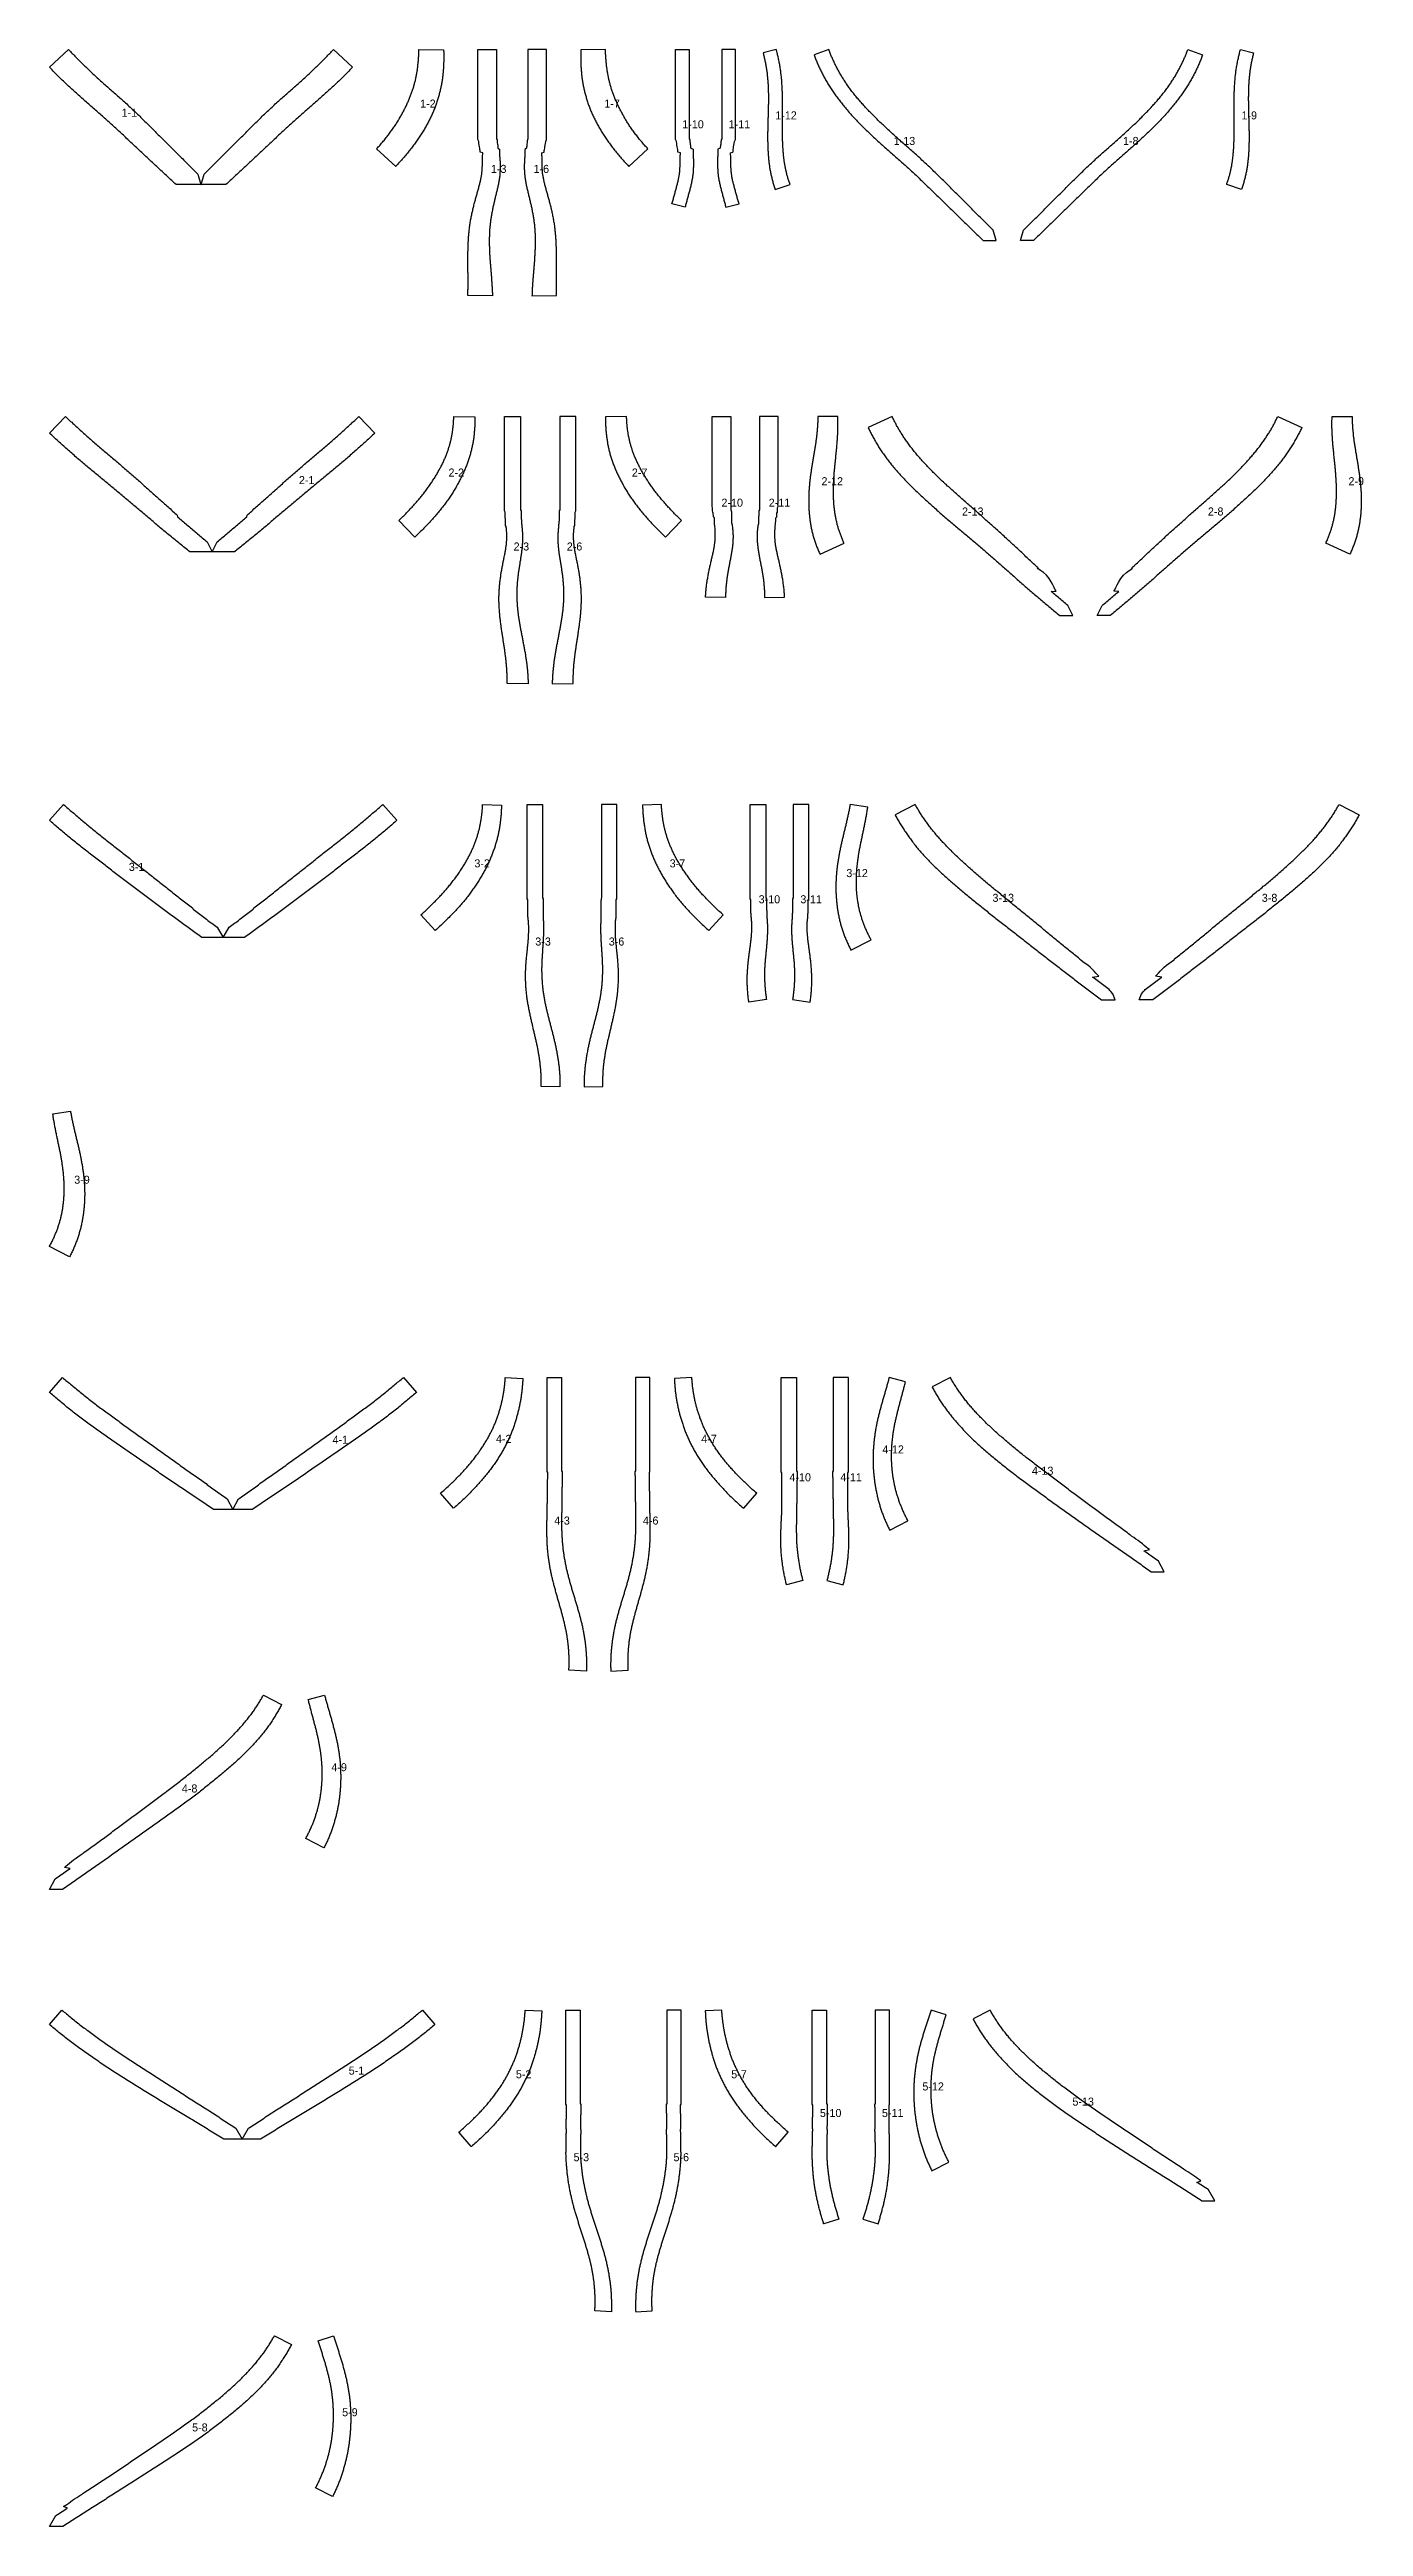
# Model space of a CAD drawing. Header units: metres. Extents: x 0 to 327, y -616 to 0.
import ezdxf

# ---------------------------------------------------------------- set-up
doc = ezdxf.new("R2010")
doc.units = ezdxf.units.M

msp = doc.modelspace()

# ---------------------------------------------------------------- texts
at = {"layer": 'F1_A'}
for s, p in [('1-1', (17.94, -16.73)), ('1-2', (92.24, -14.44)), ('1-7', (138.1, -14.44)), ('1-3', (109.86, -30.69)), ('1-6', (120.47, -30.69))]:
    msp.add_text(s, height=2, dxfattribs=at).set_placement(p)
at = {"layer": 'F1_F'}
for s, p in [('1-10', (157.49, -19.59)), ('1-11', (169.03, -19.59)), ('1-12', (180.63, -17.38)), ('1-9', (296.67, -17.38)), ('1-13', (210.11, -23.74)), ('1-8', (267.19, -23.74))]:
    msp.add_text(s, height=2, dxfattribs=at).set_placement(p)
at = {"layer": 'F2_A'}
for s, p in [('2-2', (99.31, -106.23)), ('2-7', (144.94, -106.23)), ('2-1', (62.07, -108.1)), ('2-3', (115.51, -124.63)), ('2-6', (128.74, -124.63))]:
    msp.add_text(s, height=2, dxfattribs=at).set_placement(p)
at = {"layer": 'F2_F'}
for s, p in [('2-12', (192.14, -108.39)), ('2-9', (323.3, -108.39)), ('2-10', (167.24, -113.73)), ('2-11', (179.01, -113.73)), ('2-13', (227.12, -115.92)), ('2-8', (288.31, -115.92))]:
    msp.add_text(s, height=2, dxfattribs=at).set_placement(p)
at = {"layer": 'F3_A'}
for s, p in [('3-1', (19.75, -204.33)), ('3-2', (105.75, -203.46)), ('3-7', (154.35, -203.46)), ('3-3', (120.91, -222.9)), ('3-6', (139.19, -222.9))]:
    msp.add_text(s, height=2, dxfattribs=at).set_placement(p)
at = {"layer": 'F3_F'}
for s, p in [('3-12', (198.32, -205.87)), ('3-10', (176.5, -212.39)), ('3-11', (186.88, -212.39)), ('3-13', (234.7, -212.03)), ('3-8', (301.73, -212.03)), ('3-9', (6.15, -282.16))]:
    msp.add_text(s, height=2, dxfattribs=at).set_placement(p)
at = {"layer": 'F4_A'}
for s, p in [('4-1', (70.44, -346.83)), ('4-2', (111.11, -346.62)), ('4-7', (162.2, -346.62)), ('4-3', (125.63, -366.95)), ('4-6', (147.69, -366.95))]:
    msp.add_text(s, height=2, dxfattribs=at).set_placement(p)
at = {"layer": 'F4_F'}
for s, p in [('4-12', (207.29, -349.25)), ('4-10', (184.16, -356.18)), ('4-11', (196.82, -356.18)), ('4-13', (244.51, -354.55)), ('4-9', (70.15, -428.31)), ('4-8', (32.94, -433.6))]:
    msp.add_text(s, height=2, dxfattribs=at).set_placement(p)
at = {"layer": 'F5_A'}
for s, p in [('5-1', (74.47, -503.78)), ('5-2', (116.07, -504.7)), ('5-7', (169.67, -504.7)), ('5-3', (130.43, -525.33)), ('5-6', (155.3, -525.33))]:
    msp.add_text(s, height=2, dxfattribs=at).set_placement(p)
at = {"layer": 'F5_F'}
for s, p in [('5-12', (217.25, -507.72)), ('5-13', (254.59, -511.5)), ('5-10', (191.74, -514.33)), ('5-11', (207.19, -514.33)), ('5-8', (35.49, -592.55)), ('5-9', (72.83, -588.77))]:
    msp.add_text(s, height=2, dxfattribs=at).set_placement(p)

# ---------------------------------------------------------------- linework, layer by layer
at = {"layer": 'F1_A'}
for points in [[(0, -4.38), (0, -4.38), (4.75, 0), (4.75, 0), (4.75, 0), (4.97, -0.24), (4.97, -0.24), (5.19, -0.48), (5.19, -0.48), (5.41, -0.71), (5.41, -0.71), (5.64, -0.95), (5.64, -0.95), (5.87, -1.19), (5.87, -1.19), (6.1, -1.43), (6.1, -1.43), (6.33, -1.68), (6.33, -1.68), (6.57, -1.92), (6.57, -1.92), (6.81, -2.16), (6.81, -2.16), (7.05, -2.4), (7.05, -2.4), (7.28, -2.64), (7.28, -2.64), (7.53, -2.88), (7.53, -2.88), (7.77, -3.13), (7.77, -3.13), (8.02, -3.37), (8.02, -3.37), (8.26, -3.61), (8.26, -3.61), (8.51, -3.85), (8.51, -3.85), (8.76, -4.1), (8.76, -4.1), (9.02, -4.34), (9.02, -4.34), (9.27, -4.58), (9.27, -4.58), (9.52, -4.83), (9.52, -4.83), (9.78, -5.07), (9.78, -5.07), (10.04, -5.31), (10.04, -5.31), (10.3, -5.56), (10.3, -5.56), (10.56, -5.8), (10.56, -5.8), (10.82, -6.05), (10.82, -6.05), (11.09, -6.29), (11.09, -6.29), (11.36, -6.54), (11.36, -6.54), (11.62, -6.78), (11.62, -6.78), (11.9, -7.03), (11.9, -7.03), (12.17, -7.27), (12.17, -7.27), (12.45, -7.52), (12.45, -7.52), (12.72, -7.77), (12.72, -7.77), (13, -8.01), (13, -8.01), (13.28, -8.26), (13.28, -8.26), (13.56, -8.51), (13.84, -8.76), (14.12, -9.01), (14.4, -9.26), (14.69, -9.51), (14.97, -9.76), (15.25, -10.01), (15.53, -10.26), (15.53, -10.26), (15.82, -10.51), (15.82, -10.51), (16.1, -10.76), (16.39, -11.01), (16.67, -11.26), (16.95, -11.51), (17.24, -11.76), (17.52, -12.02), (17.81, -12.27), (18.09, -12.53), (18.37, -12.78), (18.65, -13.03), (18.93, -13.29), (19.21, -13.54), (19.48, -13.8), (19.76, -14.05), (20.04, -14.31), (20.31, -14.56), (20.59, -14.82), (20.86, -15.08), (21.13, -15.33), (21.4, -15.59), (21.67, -15.84), (21.93, -16.1), (22.2, -16.36), (22.46, -16.61), (22.73, -16.87), (22.99, -17.12), (23.25, -17.38), (23.51, -17.63), (23.76, -17.89), (24.02, -18.14), (24.27, -18.39), (24.53, -18.65), (24.78, -18.9), (24.78, -18.9), (25.04, -19.16), (25.3, -19.41), (25.55, -19.66), (25.81, -19.92), (26.06, -20.17), (26.32, -20.42), (26.57, -20.68), (26.83, -20.93), (27.08, -21.18), (27.34, -21.44), (27.59, -21.69), (27.85, -21.94), (28.1, -22.2), (28.35, -22.45), (28.61, -22.7), (28.86, -22.96), (29.11, -23.21), (29.36, -23.46), (29.61, -23.71), (29.86, -23.96), (30.11, -24.22), (30.36, -24.47), (30.36, -24.47), (30.62, -24.72), (30.62, -24.72), (30.87, -24.97), (31.12, -25.22), (31.37, -25.47), (31.62, -25.72), (31.87, -25.97), (31.87, -25.97), (32.13, -26.22), (32.38, -26.48), (32.64, -26.73), (32.89, -26.98), (33.15, -27.23), (33.4, -27.49), (33.66, -27.74), (33.91, -27.99), (34.16, -28.25), (34.42, -28.5), (34.67, -28.75), (34.92, -29), (35.17, -29.25), (35.43, -29.51), (35.68, -29.76), (35.93, -30.01), (36.18, -30.26), (36.43, -30.51), (36.69, -30.76), (36.69, -30.76), (36.94, -31.01), (36.94, -31.01), (36.94, -31.01), (37.7, -33.56), (37.7, -33.56), (37.7, -33.56), (37.7, -33.56), (37.7, -33.56), (37.7, -33.56), (37.7, -33.57), (37.7, -33.57), (37.7, -33.57), (37.7, -33.57), (37.7, -33.57), (37.7, -33.57), (37.71, -33.57), (37.71, -33.57), (37.71, -33.57), (37.71, -33.57), (37.71, -33.57), (37.71, -33.57), (37.71, -33.57), (37.71, -33.57), (37.71, -33.57), (37.71, -33.56), (37.71, -33.56), (37.71, -33.56), (37.71, -33.56), (37.72, -33.56), (37.72, -33.56), (38.47, -31.01), (38.47, -31.01), (38.47, -31.01), (38.73, -30.76), (38.73, -30.76), (38.98, -30.51), (39.23, -30.26), (39.48, -30.01), (39.73, -29.76), (39.99, -29.51), (40.24, -29.25), (40.49, -29), (40.74, -28.75), (41, -28.5), (41.25, -28.25), (41.5, -27.99), (41.75, -27.74), (42.01, -27.49), (42.27, -27.23), (42.52, -26.98), (42.78, -26.73), (43.03, -26.48), (43.29, -26.22), (43.54, -25.97), (43.54, -25.97), (43.79, -25.72), (44.04, -25.47), (44.29, -25.22), (44.54, -24.97), (44.8, -24.72), (44.8, -24.72), (45.05, -24.47), (45.05, -24.47), (45.3, -24.22), (45.55, -23.96), (45.8, -23.71), (46.05, -23.46), (46.3, -23.21), (46.55, -22.96), (46.81, -22.7), (47.06, -22.45), (47.31, -22.2), (47.57, -21.94), (47.82, -21.69), (48.08, -21.44), (48.33, -21.18), (48.59, -20.93), (48.84, -20.68), (49.1, -20.42), (49.35, -20.17), (49.61, -19.92), (49.86, -19.66), (50.12, -19.41), (50.37, -19.16), (50.63, -18.9), (50.63, -18.9), (50.88, -18.65), (51.14, -18.39), (51.39, -18.14), (51.65, -17.89), (51.91, -17.63), (52.16, -17.38), (52.42, -17.12), (52.69, -16.87), (52.95, -16.61), (53.21, -16.36), (53.48, -16.1), (53.75, -15.84), (54.01, -15.59), (54.28, -15.33), (54.55, -15.08), (54.83, -14.82), (55.1, -14.56), (55.38, -14.31), (55.65, -14.05), (55.93, -13.8), (56.2, -13.54), (56.48, -13.29), (56.76, -13.03), (57.04, -12.78), (57.32, -12.53), (57.61, -12.27), (57.89, -12.02), (58.17, -11.76), (58.46, -11.51), (58.74, -11.26), (59.03, -11.01), (59.31, -10.76), (59.6, -10.51), (59.6, -10.51), (59.88, -10.26), (59.88, -10.26), (60.16, -10.01), (60.44, -9.76), (60.73, -9.51), (61.01, -9.26), (61.29, -9.01), (61.57, -8.76), (61.85, -8.51), (62.13, -8.26), (62.13, -8.26), (62.41, -8.01), (62.41, -8.01), (62.69, -7.77), (62.69, -7.77), (62.97, -7.52), (62.97, -7.52), (63.24, -7.27), (63.24, -7.27), (63.52, -7.03), (63.52, -7.03), (63.79, -6.78), (63.79, -6.78), (64.06, -6.54), (64.06, -6.54), (64.32, -6.29), (64.32, -6.29), (64.59, -6.05), (64.59, -6.05), (64.85, -5.8), (64.85, -5.8), (65.11, -5.56), (65.11, -5.56), (65.37, -5.31), (65.37, -5.31), (65.63, -5.07), (65.63, -5.07), (65.89, -4.83), (65.89, -4.83), (66.14, -4.58), (66.14, -4.58), (66.4, -4.34), (66.4, -4.34), (66.65, -4.1), (66.65, -4.1), (66.9, -3.85), (66.9, -3.85), (67.15, -3.61), (67.15, -3.61), (67.4, -3.37), (67.4, -3.37), (67.64, -3.13), (67.64, -3.13), (67.89, -2.88), (67.89, -2.88), (68.13, -2.64), (68.13, -2.64), (68.37, -2.4), (68.37, -2.4), (68.61, -2.16), (68.61, -2.16), (68.84, -1.92), (68.84, -1.92), (69.08, -1.68), (69.08, -1.68), (69.31, -1.43), (69.31, -1.43), (69.54, -1.19), (69.54, -1.19), (69.77, -0.95), (69.77, -0.95), (70, -0.71), (70, -0.71), (70.22, -0.48), (70.22, -0.48), (70.44, -0.24), (70.44, -0.24), (70.66, 0), (70.66, 0), (70.66, 0), (75.41, -4.38), (75.41, -4.38), (75.41, -4.38), (75.21, -4.59), (74.97, -4.84), (74.73, -5.09), (74.49, -5.34), (74.25, -5.59), (74, -5.84), (73.76, -6.09), (73.51, -6.34), (73.26, -6.59), (73, -6.84), (72.75, -7.09), (72.49, -7.34), (72.24, -7.59), (71.98, -7.84), (71.71, -8.09), (71.45, -8.34), (71.19, -8.59), (70.92, -8.84), (70.65, -9.09), (70.38, -9.34), (70.11, -9.59), (69.84, -9.84), (69.56, -10.09), (69.29, -10.34), (69.01, -10.59), (68.73, -10.84), (68.46, -11.09), (68.18, -11.34), (67.9, -11.59), (67.62, -11.84), (67.34, -12.09), (67.06, -12.34), (66.78, -12.59), (66.5, -12.84), (66.22, -13.09), (65.94, -13.34), (65.66, -13.59), (65.37, -13.84), (65.09, -14.09), (64.81, -14.34), (64.52, -14.59), (64.24, -14.84), (63.96, -15.09), (63.67, -15.34), (63.39, -15.59), (63.11, -15.84), (62.83, -16.09), (62.55, -16.34), (62.27, -16.59), (61.99, -16.84), (61.71, -17.09), (61.43, -17.34), (61.15, -17.59), (60.87, -17.84), (60.59, -18.09), (60.59, -18.09), (60.31, -18.34), (60.31, -18.34), (60.04, -18.59), (60.04, -18.59), (59.76, -18.84), (59.49, -19.09), (59.22, -19.34), (58.94, -19.59), (58.67, -19.84), (58.39, -20.09), (58.12, -20.34), (57.84, -20.59), (57.84, -20.59), (57.57, -20.84), (57.57, -20.84), (57.3, -21.09), (57.03, -21.34), (56.76, -21.59), (56.49, -21.84), (56.21, -22.09), (55.94, -22.34), (55.67, -22.59), (55.4, -22.84), (55.4, -22.84), (55.13, -23.09), (54.87, -23.34), (54.6, -23.59), (54.33, -23.84), (54.06, -24.09), (53.79, -24.34), (53.53, -24.59), (53.26, -24.84), (52.99, -25.09), (52.73, -25.34), (52.46, -25.59), (52.2, -25.84), (51.93, -26.09), (51.67, -26.34), (51.4, -26.59), (51.14, -26.84), (50.87, -27.09), (50.61, -27.34), (50.34, -27.59), (50.08, -27.84), (49.81, -28.09), (49.54, -28.34), (49.28, -28.59), (49.01, -28.84), (48.74, -29.09), (48.47, -29.34), (48.2, -29.59), (47.94, -29.84), (47.67, -30.09), (47.4, -30.34), (47.4, -30.34), (47.13, -30.59), (46.87, -30.84), (46.6, -31.09), (46.33, -31.34), (46.06, -31.59), (45.8, -31.84), (45.53, -32.09), (45.26, -32.34), (44.99, -32.59), (44.72, -32.84), (44.45, -33.09), (44.18, -33.34), (43.91, -33.59), (43.91, -33.59), (43.91, -33.59), (31.5, -33.59), (31.5, -33.59), (31.5, -33.59), (31.23, -33.34), (30.96, -33.09), (30.69, -32.84), (30.42, -32.59), (30.15, -32.34), (29.88, -32.09), (29.62, -31.84), (29.35, -31.59), (29.08, -31.34), (28.81, -31.09), (28.55, -30.84), (28.28, -30.59), (28.01, -30.34), (28.01, -30.34), (27.74, -30.09), (27.48, -29.84), (27.21, -29.59), (26.94, -29.34), (26.67, -29.09), (26.4, -28.84), (26.14, -28.59), (25.87, -28.34), (25.6, -28.09), (25.34, -27.84), (25.07, -27.59), (24.8, -27.34), (24.54, -27.09), (24.27, -26.84), (24.01, -26.59), (23.75, -26.34), (23.48, -26.09), (23.21, -25.84), (22.95, -25.59), (22.68, -25.34), (22.42, -25.09), (22.15, -24.84), (21.88, -24.59), (21.62, -24.34), (21.35, -24.09), (21.08, -23.84), (20.82, -23.59), (20.55, -23.34), (20.28, -23.09), (20.01, -22.84), (20.01, -22.84), (19.74, -22.59), (19.47, -22.34), (19.2, -22.09), (18.93, -21.84), (18.65, -21.59), (18.38, -21.34), (18.11, -21.09), (17.84, -20.84), (17.84, -20.84), (17.57, -20.59), (17.57, -20.59), (17.29, -20.34), (17.02, -20.09), (16.75, -19.84), (16.47, -19.59), (16.2, -19.34), (15.92, -19.09), (15.65, -18.84), (15.37, -18.59), (15.37, -18.59), (15.1, -18.34), (15.1, -18.34), (14.82, -18.09), (14.82, -18.09), (14.54, -17.84), (14.26, -17.59), (13.98, -17.34), (13.71, -17.09), (13.43, -16.84), (13.15, -16.59), (12.86, -16.34), (12.58, -16.09), (12.3, -15.84), (12.02, -15.59), (11.74, -15.34), (11.46, -15.09), (11.17, -14.84), (10.89, -14.59), (10.61, -14.34), (10.32, -14.09), (10.04, -13.84), (9.76, -13.59), (9.47, -13.34), (9.19, -13.09), (8.91, -12.84), (8.63, -12.59), (8.35, -12.34), (8.07, -12.09), (7.79, -11.84), (7.51, -11.59), (7.23, -11.34), (6.96, -11.09), (6.68, -10.84), (6.4, -10.59), (6.12, -10.34), (5.85, -10.09), (5.57, -9.84), (5.3, -9.59), (5.03, -9.34), (4.76, -9.09), (4.49, -8.84), (4.23, -8.59), (3.96, -8.34), (3.7, -8.09), (3.44, -7.84), (3.18, -7.59), (2.92, -7.34), (2.66, -7.09), (2.41, -6.84), (2.16, -6.59), (1.9, -6.34), (1.66, -6.09), (1.41, -5.84), (1.16, -5.59), (0.92, -5.34), (0.68, -5.09), (0.44, -4.84), (0.2, -4.59), (0, -4.38), (0, -4.38)], [(81.41, -24.71), (81.63, -24.47), (81.84, -24.23), (82.05, -24), (82.26, -23.76), (82.46, -23.53), (82.66, -23.29), (82.87, -23.06), (83.06, -22.82), (83.26, -22.59), (83.45, -22.35), (83.64, -22.12), (83.83, -21.88), (84.01, -21.65), (84.2, -21.42), (84.38, -21.18), (84.55, -20.95), (84.73, -20.72), (84.9, -20.49), (85.07, -20.26), (85.24, -20.03), (85.4, -19.8), (85.56, -19.57), (85.72, -19.34), (85.87, -19.11), (86.03, -18.88), (86.18, -18.66), (86.32, -18.43), (86.47, -18.2), (86.61, -17.97), (86.75, -17.75), (86.88, -17.52), (87.02, -17.29), (87.15, -17.06), (87.29, -16.84), (87.42, -16.61), (87.55, -16.38), (87.67, -16.15), (87.8, -15.92), (87.92, -15.7), (88.04, -15.47), (88.16, -15.24), (88.28, -15.02), (88.39, -14.79), (88.51, -14.56), (88.62, -14.34), (88.73, -14.11), (88.83, -13.89), (88.94, -13.66), (89.04, -13.44), (89.14, -13.21), (89.24, -12.99), (89.34, -12.77), (89.43, -12.54), (89.53, -12.32), (89.62, -12.1), (89.71, -11.87), (89.79, -11.65), (89.88, -11.43), (89.96, -11.21), (90.05, -10.99), (90.13, -10.77), (90.21, -10.54), (90.28, -10.32), (90.36, -10.1), (90.43, -9.88), (90.5, -9.66), (90.57, -9.44), (90.64, -9.23), (90.7, -9.01), (90.76, -8.79), (90.82, -8.57), (90.88, -8.35), (90.94, -8.14), (90.99, -7.92), (91.05, -7.7), (91.1, -7.48), (91.15, -7.27), (91.19, -7.05), (91.24, -6.83), (91.28, -6.61), (91.33, -6.39), (91.37, -6.17), (91.41, -5.95), (91.44, -5.73), (91.48, -5.51), (91.51, -5.29), (91.55, -5.06), (91.58, -4.84), (91.61, -4.62), (91.64, -4.39), (91.66, -4.16), (91.69, -3.94), (91.71, -3.71), (91.74, -3.48), (91.76, -3.26), (91.78, -3.03), (91.8, -2.8), (91.82, -2.57), (91.84, -2.34), (91.86, -2.11), (91.87, -1.88), (91.89, -1.64), (91.9, -1.41), (91.91, -1.18), (91.92, -0.94), (91.93, -0.71), (91.94, -0.47), (91.95, -0.24), (91.96, 0), (98.09, -0.08), (98.1, -0.3), (98.11, -0.55), (98.11, -0.8), (98.12, -1.05), (98.12, -1.3), (98.12, -1.55), (98.12, -1.8), (98.12, -2.05), (98.12, -2.3), (98.12, -2.55), (98.11, -2.8), (98.11, -3.05), (98.1, -3.3), (98.09, -3.55), (98.08, -3.8), (98.07, -4.05), (98.06, -4.3), (98.04, -4.55), (98.02, -4.8), (98.01, -5.05), (97.99, -5.3), (97.97, -5.55), (97.94, -5.8), (97.92, -6.05), (97.89, -6.3), (97.87, -6.55), (97.84, -6.8), (97.81, -7.05), (97.77, -7.3), (97.74, -7.55), (97.7, -7.8), (97.66, -8.05), (97.62, -8.3), (97.57, -8.55), (97.53, -8.8), (97.48, -9.05), (97.43, -9.3), (97.38, -9.55), (97.32, -9.8), (97.27, -10.05), (97.21, -10.3), (97.15, -10.55), (97.08, -10.8), (97.02, -11.05), (96.95, -11.3), (96.88, -11.55), (96.81, -11.8), (96.73, -12.05), (96.66, -12.3), (96.58, -12.55), (96.5, -12.8), (96.41, -13.05), (96.33, -13.3), (96.24, -13.55), (96.15, -13.8), (96.06, -14.05), (95.96, -14.3), (95.87, -14.55), (95.77, -14.8), (95.66, -15.05), (95.56, -15.3), (95.45, -15.55), (95.35, -15.8), (95.23, -16.05), (95.12, -16.3), (95.01, -16.55), (94.89, -16.8), (94.77, -17.05), (94.65, -17.3), (94.52, -17.55), (94.39, -17.8), (94.26, -18.05), (94.13, -18.3), (94, -18.55), (93.86, -18.8), (93.72, -19.05), (93.58, -19.3), (93.44, -19.55), (93.3, -19.8), (93.15, -20.05), (93, -20.3), (92.84, -20.55), (92.69, -20.8), (92.53, -21.05), (92.37, -21.3), (92.21, -21.55), (92.04, -21.8), (91.87, -22.05), (91.7, -22.3), (91.53, -22.55), (91.35, -22.8), (91.18, -23.05), (91, -23.3), (90.81, -23.55), (90.63, -23.8), (90.44, -24.05), (90.25, -24.3), (90.06, -24.55), (89.87, -24.8), (89.67, -25.05), (89.47, -25.3), (89.27, -25.55), (89.07, -25.8), (88.86, -26.05), (88.65, -26.3), (88.44, -26.55), (88.23, -26.8), (88.01, -27.05), (87.8, -27.3), (87.57, -27.55), (87.35, -27.8), (87.12, -28.05), (86.9, -28.3), (86.67, -28.55), (86.43, -28.8), (86.2, -29.05), (86.17, -29.09), (81.41, -24.71)], [(104.12, -61.2), (104.12, -61.2), (104.13, -60.96), (104.13, -60.72), (104.14, -60.49), (104.15, -60.25), (104.15, -60.01), (104.15, -59.77), (104.16, -59.53), (104.16, -59.29), (104.16, -59.04), (104.16, -58.8), (104.17, -58.56), (104.17, -58.32), (104.17, -58.07), (104.17, -57.83), (104.17, -57.58), (104.17, -57.34), (104.17, -57.09), (104.16, -56.84), (104.16, -56.6), (104.16, -56.35), (104.16, -56.1), (104.16, -55.85), (104.16, -55.6), (104.15, -55.35), (104.15, -55.1), (104.15, -54.85), (104.15, -54.6), (104.14, -54.35), (104.14, -54.1), (104.14, -53.84), (104.14, -53.59), (104.14, -53.34), (104.13, -53.08), (104.13, -52.82), (104.13, -52.57), (104.13, -52.31), (104.13, -52.05), (104.13, -51.8), (104.14, -51.54), (104.14, -51.28), (104.14, -51.02), (104.14, -50.76), (104.15, -50.5), (104.15, -50.24), (104.16, -49.98), (104.16, -49.71), (104.17, -49.45), (104.18, -49.19), (104.19, -48.92), (104.2, -48.66), (104.21, -48.4), (104.22, -48.13), (104.24, -47.87), (104.25, -47.6), (104.27, -47.33), (104.28, -47.07), (104.3, -46.8), (104.32, -46.53), (104.34, -46.26), (104.37, -45.99), (104.39, -45.72), (104.42, -45.45), (104.44, -45.18), (104.47, -44.91), (104.5, -44.64), (104.53, -44.37), (104.57, -44.1), (104.61, -43.83), (104.64, -43.55), (104.68, -43.28), (104.72, -43), (104.77, -42.73), (104.82, -42.46), (104.86, -42.18), (104.91, -41.91), (104.97, -41.63), (105.02, -41.36), (105.08, -41.09), (105.14, -40.82), (105.19, -40.55), (105.26, -40.28), (105.32, -40.01), (105.38, -39.74), (105.45, -39.48), (105.51, -39.21), (105.58, -38.95), (105.65, -38.69), (105.71, -38.42), (105.78, -38.16), (105.85, -37.9), (105.92, -37.65), (105.99, -37.39), (106.06, -37.13), (106.13, -36.88), (106.2, -36.62), (106.27, -36.37), (106.34, -36.12), (106.41, -35.87), (106.48, -35.62), (106.55, -35.37), (106.62, -35.12), (106.69, -34.88), (106.76, -34.63), (106.82, -34.39), (106.89, -34.15), (106.95, -33.91), (107.01, -33.68), (107.07, -33.45), (107.13, -33.22), (107.18, -32.99), (107.24, -32.76), (107.29, -32.54), (107.34, -32.32), (107.38, -32.1), (107.42, -31.89), (107.46, -31.68), (107.5, -31.47), (107.53, -31.26), (107.56, -31.05), (107.59, -30.84), (107.62, -30.64), (107.64, -30.43), (107.66, -30.22), (107.67, -30.01), (107.69, -29.8), (107.7, -29.58), (107.71, -29.37), (107.72, -29.15), (107.73, -28.93), (107.73, -28.71), (107.74, -28.48), (107.74, -28.26), (107.74, -28.03), (107.74, -27.79), (107.74, -27.56), (107.74, -27.1), (107.74, -26.75), (107.73, -26.72), (107.73, -26.68), (107.74, -26.61), (107.75, -26.52), (107.77, -26.41), (107.79, -26.27), (107.81, -26.11), (107.82, -25.89), (107.83, -25.68), (107.22, -25.53), (107.2, -25.33), (107.18, -25.1), (107.14, -24.83), (107.09, -24.53), (107.04, -24.18), (106.96, -23.8), (106.89, -23.37), (106.82, -22.89), (106.61, -22.36), (106.61, -22.15), (106.62, -22.05), (106.61, -21.75), (106.61, -21.44), (106.61, -21.13), (106.6, -20.81), (106.6, -20.5), (106.6, -20.2), (106.61, -19.89), (106.6, -19.68), (106.6, -19.5), (106.6, -19.25), (106.6, -19), (106.6, -18.75), (106.6, -18.5), (106.6, -18.25), (106.6, -18), (106.6, -17.75), (106.6, -17.5), (106.6, -17.25), (106.6, -17), (106.6, -16.75), (106.6, -16.5), (106.6, -16.25), (106.6, -16), (106.6, -15.75), (106.6, -15.5), (106.6, -15.25), (106.6, -15), (106.6, -14.75), (106.6, -14.5), (106.6, -14.25), (106.6, -14), (106.6, -13.75), (106.6, -13.5), (106.6, -13.25), (106.6, -13), (106.6, -12.75), (106.6, -12.5), (106.6, -12.25), (106.6, -12), (106.6, -11.75), (106.6, -11.5), (106.6, -11.25), (106.6, -11), (106.6, -10.75), (106.6, -10.5), (106.6, -10.25), (106.6, -10), (106.6, -9.75), (106.6, -9.5), (106.6, -9.25), (106.6, -9), (106.6, -8.75), (106.6, -8.5), (106.6, -8.25), (106.6, -8), (106.6, -7.75), (106.6, -7.5), (106.6, -7.25), (106.6, -7), (106.6, -6.75), (106.6, -6.5), (106.6, -6.25), (106.6, -6), (106.6, -5.75), (106.6, -5.5), (106.6, -5.25), (106.6, -5), (106.6, -4.75), (106.6, -4.5), (106.6, -4.25), (106.6, -4), (106.6, -3.75), (106.6, -3.5), (106.6, -3.25), (106.6, -3), (106.6, -2.75), (106.6, -2.5), (106.6, -2.25), (106.6, -2), (106.6, -1.75), (106.6, -1.5), (106.6, -1.25), (106.6, -1), (106.6, -0.75), (106.6, -0.5), (106.6, -0.25), (106.6, 0), (109.97, 0), (109.97, 0), (111.28, 0), (111.28, -0.25), (111.28, -0.5), (111.28, -0.75), (111.28, -1), (111.28, -1.25), (111.28, -1.5), (111.28, -1.75), (111.28, -2), (111.28, -2.25), (111.28, -2.5), (111.28, -2.75), (111.28, -3), (111.28, -3.25), (111.28, -3.5), (111.28, -3.75), (111.28, -4), (111.28, -4.25), (111.28, -4.5), (111.28, -4.75), (111.28, -5), (111.28, -5.25), (111.28, -5.5), (111.28, -5.75), (111.28, -6), (111.28, -6.25), (111.28, -6.5), (111.28, -6.75), (111.28, -7), (111.28, -7.25), (111.28, -7.5), (111.28, -7.75), (111.28, -8), (111.28, -8.25), (111.28, -8.5), (111.28, -8.75), (111.28, -9), (111.28, -9.25), (111.28, -9.5), (111.28, -9.75), (111.28, -10), (111.28, -10.25), (111.28, -10.5), (111.28, -10.75), (111.28, -11), (111.28, -11.25), (111.28, -11.5), (111.28, -11.75), (111.28, -12), (111.28, -12.25), (111.28, -12.5), (111.28, -12.75), (111.28, -13), (111.28, -13.25), (111.28, -13.5), (111.28, -13.75), (111.28, -14), (111.28, -14.25), (111.28, -14.5), (111.28, -14.75), (111.28, -15), (111.28, -15.25), (111.28, -15.5), (111.28, -15.75), (111.28, -16), (111.28, -16.25), (111.28, -16.5), (111.28, -16.75), (111.28, -17), (111.28, -17.25), (111.28, -17.5), (111.28, -17.75), (111.28, -18), (111.28, -18.25), (111.28, -18.5), (111.28, -18.75), (111.28, -19), (111.28, -19.25), (111.28, -19.5), (111.28, -19.75), (111.28, -20), (111.28, -20.25), (111.28, -20.5), (111.28, -20.75), (111.28, -21), (111.28, -21.25), (111.28, -21.5), (111.28, -21.75), (111.28, -22), (111.28, -22.25), (111.39, -22.5), (111.41, -22.75), (111.43, -23), (111.45, -23.25), (111.53, -23.5), (111.55, -23.75), (111.57, -24), (111.59, -24.25), (111.61, -24.5), (111.98, -24.75), (111.99, -25), (112, -25.25), (112, -25.5), (112.01, -25.75), (112.02, -26), (112.02, -26.25), (112.03, -26.5), (112.04, -26.75), (112.08, -27), (112.1, -27.25), (112.12, -27.5), (112.13, -27.75), (112.14, -28), (112.15, -28.25), (112.16, -28.5), (112.16, -28.75), (112.17, -29), (112.17, -29.25), (112.16, -29.5), (112.16, -29.75), (112.15, -30), (112.14, -30.25), (112.12, -30.5), (112.11, -30.75), (112.09, -31), (112.06, -31.25), (112.04, -31.5), (112.01, -31.75), (111.97, -32), (111.94, -32.25), (111.9, -32.5), (111.85, -32.75), (111.81, -33), (111.76, -33.25), (111.71, -33.5), (111.66, -33.75), (111.61, -34), (111.56, -34.25), (111.5, -34.5), (111.44, -34.75), (111.39, -35), (111.33, -35.25), (111.27, -35.5), (111.21, -35.75), (111.15, -36), (111.09, -36.25), (111.02, -36.5), (110.96, -36.75), (110.9, -37), (110.84, -37.25), (110.78, -37.5), (110.72, -37.75), (110.66, -38), (110.6, -38.25), (110.55, -38.5), (110.49, -38.75), (110.43, -39), (110.38, -39.25), (110.33, -39.5), (110.27, -39.75), (110.22, -40), (110.17, -40.25), (110.12, -40.5), (110.08, -40.75), (110.03, -41), (109.99, -41.25), (109.94, -41.5), (109.9, -41.75), (109.86, -42), (109.83, -42.25), (109.79, -42.5), (109.76, -42.75), (109.73, -43), (109.7, -43.25), (109.67, -43.5), (109.64, -43.75), (109.62, -44), (109.59, -44.25), (109.57, -44.5), (109.55, -44.75), (109.54, -45), (109.52, -45.25), (109.51, -45.5), (109.49, -45.75), (109.48, -46), (109.47, -46.25), (109.47, -46.5), (109.46, -46.75), (109.46, -47), (109.45, -47.25), (109.45, -47.5), (109.45, -47.75), (109.45, -48), (109.45, -48.25), (109.46, -48.5), (109.46, -48.75), (109.47, -49), (109.48, -49.25), (109.48, -49.5), (109.49, -49.75), (109.5, -50), (109.51, -50.25), (109.53, -50.5), (109.54, -50.75), (109.55, -51), (109.57, -51.25), (109.58, -51.5), (109.6, -51.75), (109.61, -52), (109.63, -52.25), (109.65, -52.5), (109.67, -52.75), (109.69, -53), (109.7, -53.25), (109.72, -53.5), (109.74, -53.75), (109.76, -54), (109.78, -54.25), (109.8, -54.5), (109.82, -54.75), (109.84, -55), (109.86, -55.25), (109.89, -55.5), (109.91, -55.75), (109.93, -56), (109.95, -56.25), (109.97, -56.5), (109.99, -56.75), (110.01, -57), (110.02, -57.25), (110.04, -57.5), (110.06, -57.75), (110.08, -58), (110.1, -58.25), (110.11, -58.5), (110.13, -58.75), (110.15, -59), (110.16, -59.25), (110.18, -59.5), (110.19, -59.75), (110.2, -60), (110.21, -60.25), (110.22, -60.5), (110.24, -60.75), (110.24, -61), (110.25, -61.25), (110.25, -61.28), (104.12, -61.2)], [(126.21, -61.2), (126.21, -61.2), (126.2, -60.96), (126.2, -60.72), (126.19, -60.49), (126.19, -60.25), (126.18, -60.01), (126.18, -59.77), (126.18, -59.53), (126.17, -59.29), (126.17, -59.04), (126.17, -58.8), (126.17, -58.56), (126.17, -58.32), (126.17, -58.07), (126.17, -57.83), (126.17, -57.58), (126.17, -57.34), (126.17, -57.09), (126.17, -56.84), (126.17, -56.6), (126.17, -56.35), (126.17, -56.1), (126.18, -55.85), (126.18, -55.6), (126.18, -55.35), (126.18, -55.1), (126.18, -54.85), (126.19, -54.6), (126.19, -54.35), (126.19, -54.1), (126.19, -53.84), (126.2, -53.59), (126.2, -53.34), (126.2, -53.08), (126.2, -52.82), (126.2, -52.57), (126.2, -52.31), (126.2, -52.05), (126.2, -51.8), (126.2, -51.54), (126.2, -51.28), (126.19, -51.02), (126.19, -50.76), (126.19, -50.5), (126.18, -50.24), (126.17, -49.98), (126.17, -49.71), (126.16, -49.45), (126.15, -49.19), (126.14, -48.92), (126.13, -48.66), (126.12, -48.4), (126.11, -48.13), (126.1, -47.87), (126.08, -47.6), (126.07, -47.33), (126.05, -47.07), (126.03, -46.8), (126.01, -46.53), (125.99, -46.26), (125.97, -45.99), (125.94, -45.72), (125.92, -45.45), (125.89, -45.18), (125.86, -44.91), (125.83, -44.64), (125.8, -44.37), (125.76, -44.1), (125.73, -43.83), (125.69, -43.55), (125.65, -43.28), (125.61, -43), (125.56, -42.73), (125.52, -42.46), (125.47, -42.18), (125.42, -41.91), (125.37, -41.63), (125.31, -41.36), (125.26, -41.09), (125.2, -40.82), (125.14, -40.55), (125.08, -40.28), (125.01, -40.01), (124.95, -39.74), (124.89, -39.48), (124.82, -39.21), (124.75, -38.95), (124.69, -38.69), (124.62, -38.42), (124.55, -38.16), (124.48, -37.9), (124.41, -37.65), (124.34, -37.39), (124.27, -37.13), (124.2, -36.88), (124.13, -36.62), (124.06, -36.37), (123.99, -36.12), (123.92, -35.87), (123.85, -35.62), (123.78, -35.37), (123.71, -35.12), (123.64, -34.88), (123.58, -34.63), (123.51, -34.39), (123.45, -34.15), (123.38, -33.91), (123.32, -33.68), (123.26, -33.45), (123.2, -33.22), (123.15, -32.99), (123.1, -32.76), (123.05, -32.54), (123, -32.32), (122.95, -32.1), (122.91, -31.89), (122.87, -31.68), (122.83, -31.47), (122.8, -31.26), (122.77, -31.05), (122.74, -30.84), (122.72, -30.64), (122.69, -30.43), (122.68, -30.22), (122.66, -30.01), (122.64, -29.8), (122.63, -29.58), (122.62, -29.37), (122.61, -29.15), (122.6, -28.93), (122.6, -28.71), (122.6, -28.48), (122.59, -28.26), (122.59, -28.03), (122.59, -27.79), (122.6, -27.56), (122.6, -27.1), (122.59, -26.75), (122.6, -26.72), (122.6, -26.68), (122.6, -26.61), (122.58, -26.52), (122.56, -26.41), (122.54, -26.27), (122.52, -26.11), (122.52, -25.89), (122.51, -25.68), (123.12, -25.53), (123.13, -25.33), (123.15, -25.1), (123.19, -24.83), (123.25, -24.53), (123.3, -24.18), (123.37, -23.8), (123.44, -23.37), (123.51, -22.89), (123.73, -22.36), (123.73, -22.15), (123.71, -22.05), (123.72, -21.75), (123.72, -21.44), (123.73, -21.13), (123.73, -20.81), (123.73, -20.5), (123.73, -20.2), (123.73, -19.89), (123.73, -19.68), (123.73, -19.5), (123.73, -19.25), (123.73, -19), (123.73, -18.75), (123.73, -18.5), (123.73, -18.25), (123.73, -18), (123.73, -17.75), (123.73, -17.5), (123.73, -17.25), (123.73, -17), (123.73, -16.75), (123.73, -16.5), (123.73, -16.25), (123.73, -16), (123.73, -15.75), (123.73, -15.5), (123.73, -15.25), (123.73, -15), (123.73, -14.75), (123.73, -14.5), (123.73, -14.25), (123.73, -14), (123.73, -13.75), (123.73, -13.5), (123.73, -13.25), (123.73, -13), (123.73, -12.75), (123.73, -12.5), (123.73, -12.25), (123.73, -12), (123.73, -11.75), (123.73, -11.5), (123.73, -11.25), (123.73, -11), (123.73, -10.75), (123.73, -10.5), (123.73, -10.25), (123.73, -10), (123.73, -9.75), (123.73, -9.5), (123.73, -9.25), (123.73, -9), (123.73, -8.75), (123.73, -8.5), (123.73, -8.25), (123.73, -8), (123.73, -7.75), (123.73, -7.5), (123.73, -7.25), (123.73, -7), (123.73, -6.75), (123.73, -6.5), (123.73, -6.25), (123.73, -6), (123.73, -5.75), (123.73, -5.5), (123.73, -5.25), (123.73, -5), (123.73, -4.75), (123.73, -4.5), (123.73, -4.25), (123.73, -4), (123.73, -3.75), (123.73, -3.5), (123.73, -3.25), (123.73, -3), (123.73, -2.75), (123.73, -2.5), (123.73, -2.25), (123.73, -2), (123.73, -1.75), (123.73, -1.5), (123.73, -1.25), (123.73, -1), (123.73, -0.75), (123.73, -0.5), (123.73, -0.25), (123.73, 0), (120.36, 0), (120.36, 0), (119.05, 0), (119.05, -0.25), (119.05, -0.5), (119.05, -0.75), (119.05, -1), (119.05, -1.25), (119.05, -1.5), (119.05, -1.75), (119.05, -2), (119.05, -2.25), (119.05, -2.5), (119.05, -2.75), (119.05, -3), (119.05, -3.25), (119.05, -3.5), (119.05, -3.75), (119.05, -4), (119.05, -4.25), (119.05, -4.5), (119.05, -4.75), (119.05, -5), (119.05, -5.25), (119.05, -5.5), (119.05, -5.75), (119.05, -6), (119.05, -6.25), (119.05, -6.5), (119.05, -6.75), (119.05, -7), (119.05, -7.25), (119.05, -7.5), (119.05, -7.75), (119.05, -8), (119.05, -8.25), (119.05, -8.5), (119.05, -8.75), (119.05, -9), (119.05, -9.25), (119.05, -9.5), (119.05, -9.75), (119.05, -10), (119.05, -10.25), (119.05, -10.5), (119.05, -10.75), (119.05, -11), (119.05, -11.25), (119.05, -11.5), (119.05, -11.75), (119.05, -12), (119.05, -12.25), (119.05, -12.5), (119.05, -12.75), (119.05, -13), (119.05, -13.25), (119.05, -13.5), (119.05, -13.75), (119.05, -14), (119.05, -14.25), (119.05, -14.5), (119.05, -14.75), (119.05, -15), (119.05, -15.25), (119.05, -15.5), (119.05, -15.75), (119.05, -16), (119.05, -16.25), (119.05, -16.5), (119.05, -16.75), (119.05, -17), (119.05, -17.25), (119.05, -17.5), (119.05, -17.75), (119.05, -18), (119.05, -18.25), (119.05, -18.5), (119.05, -18.75), (119.05, -19), (119.05, -19.25), (119.05, -19.5), (119.05, -19.75), (119.05, -20), (119.05, -20.25), (119.05, -20.5), (119.05, -20.75), (119.05, -21), (119.05, -21.25), (119.05, -21.5), (119.05, -21.75), (119.05, -22), (119.05, -22.25), (118.94, -22.5), (118.92, -22.75), (118.9, -23), (118.88, -23.25), (118.81, -23.5), (118.79, -23.75), (118.76, -24), (118.74, -24.25), (118.72, -24.5), (118.35, -24.75), (118.34, -25), (118.34, -25.25), (118.33, -25.5), (118.32, -25.75), (118.32, -26), (118.31, -26.25), (118.3, -26.5), (118.3, -26.75), (118.25, -27), (118.23, -27.25), (118.22, -27.5), (118.2, -27.75), (118.19, -28), (118.18, -28.25), (118.17, -28.5), (118.17, -28.75), (118.17, -29), (118.17, -29.25), (118.17, -29.5), (118.17, -29.75), (118.18, -30), (118.19, -30.25), (118.21, -30.5), (118.22, -30.75), (118.25, -31), (118.27, -31.25), (118.3, -31.5), (118.33, -31.75), (118.36, -32), (118.4, -32.25), (118.44, -32.5), (118.48, -32.75), (118.52, -33), (118.57, -33.25), (118.62, -33.5), (118.67, -33.75), (118.72, -34), (118.78, -34.25), (118.83, -34.5), (118.89, -34.75), (118.95, -35), (119.01, -35.25), (119.07, -35.5), (119.13, -35.75), (119.19, -36), (119.25, -36.25), (119.31, -36.5), (119.37, -36.75), (119.43, -37), (119.49, -37.25), (119.55, -37.5), (119.61, -37.75), (119.67, -38), (119.73, -38.25), (119.79, -38.5), (119.84, -38.75), (119.9, -39), (119.95, -39.25), (120.01, -39.5), (120.06, -39.75), (120.11, -40), (120.16, -40.25), (120.21, -40.5), (120.26, -40.75), (120.3, -41), (120.35, -41.25), (120.39, -41.5), (120.43, -41.75), (120.47, -42), (120.51, -42.25), (120.54, -42.5), (120.58, -42.75), (120.61, -43), (120.64, -43.25), (120.67, -43.5), (120.69, -43.75), (120.72, -44), (120.74, -44.25), (120.76, -44.5), (120.78, -44.75), (120.8, -45), (120.81, -45.25), (120.83, -45.5), (120.84, -45.75), (120.85, -46), (120.86, -46.25), (120.87, -46.5), (120.87, -46.75), (120.88, -47), (120.88, -47.25), (120.88, -47.5), (120.88, -47.75), (120.88, -48), (120.88, -48.25), (120.87, -48.5), (120.87, -48.75), (120.86, -49), (120.86, -49.25), (120.85, -49.5), (120.84, -49.75), (120.83, -50), (120.82, -50.25), (120.81, -50.5), (120.79, -50.75), (120.78, -51), (120.77, -51.25), (120.75, -51.5), (120.73, -51.75), (120.72, -52), (120.7, -52.25), (120.68, -52.5), (120.67, -52.75), (120.65, -53), (120.63, -53.25), (120.61, -53.5), (120.59, -53.75), (120.57, -54), (120.55, -54.25), (120.53, -54.5), (120.51, -54.75), (120.49, -55), (120.47, -55.25), (120.45, -55.5), (120.43, -55.75), (120.41, -56), (120.39, -56.25), (120.37, -56.5), (120.35, -56.75), (120.33, -57), (120.31, -57.25), (120.29, -57.5), (120.27, -57.75), (120.25, -58), (120.24, -58.25), (120.22, -58.5), (120.2, -58.75), (120.19, -59), (120.17, -59.25), (120.16, -59.5), (120.14, -59.75), (120.13, -60), (120.12, -60.25), (120.11, -60.5), (120.1, -60.75), (120.09, -61), (120.08, -61.25), (120.08, -61.28), (126.21, -61.2)], [(148.92, -24.71), (148.71, -24.47), (148.49, -24.23), (148.28, -24), (148.08, -23.76), (147.87, -23.53), (147.67, -23.29), (147.47, -23.06), (147.27, -22.82), (147.08, -22.59), (146.88, -22.35), (146.69, -22.12), (146.51, -21.88), (146.32, -21.65), (146.14, -21.42), (145.96, -21.18), (145.78, -20.95), (145.6, -20.72), (145.43, -20.49), (145.26, -20.26), (145.1, -20.03), (144.93, -19.8), (144.77, -19.57), (144.61, -19.34), (144.46, -19.11), (144.31, -18.88), (144.16, -18.66), (144.01, -18.43), (143.87, -18.2), (143.73, -17.97), (143.59, -17.75), (143.45, -17.52), (143.31, -17.29), (143.18, -17.06), (143.05, -16.84), (142.91, -16.61), (142.78, -16.38), (142.66, -16.15), (142.53, -15.92), (142.41, -15.7), (142.29, -15.47), (142.17, -15.24), (142.05, -15.02), (141.94, -14.79), (141.83, -14.56), (141.72, -14.34), (141.61, -14.11), (141.5, -13.89), (141.4, -13.66), (141.29, -13.44), (141.19, -13.21), (141.09, -12.99), (141, -12.77), (140.9, -12.54), (140.81, -12.32), (140.72, -12.1), (140.63, -11.87), (140.54, -11.65), (140.45, -11.43), (140.37, -11.21), (140.29, -10.99), (140.21, -10.77), (140.13, -10.54), (140.05, -10.32), (139.98, -10.1), (139.9, -9.88), (139.83, -9.66), (139.76, -9.44), (139.7, -9.23), (139.63, -9.01), (139.57, -8.79), (139.51, -8.57), (139.45, -8.35), (139.39, -8.14), (139.34, -7.92), (139.29, -7.7), (139.23, -7.48), (139.19, -7.27), (139.14, -7.05), (139.09, -6.83), (139.05, -6.61), (139.01, -6.39), (138.97, -6.17), (138.93, -5.95), (138.89, -5.73), (138.85, -5.51), (138.82, -5.29), (138.79, -5.06), (138.76, -4.84), (138.72, -4.62), (138.7, -4.39), (138.67, -4.16), (138.64, -3.94), (138.62, -3.71), (138.59, -3.48), (138.57, -3.26), (138.55, -3.03), (138.53, -2.8), (138.51, -2.57), (138.49, -2.34), (138.48, -2.11), (138.46, -1.88), (138.45, -1.64), (138.43, -1.41), (138.42, -1.18), (138.41, -0.94), (138.4, -0.71), (138.39, -0.47), (138.38, -0.24), (138.37, 0), (132.24, -0.08), (132.23, -0.3), (132.23, -0.55), (132.22, -0.8), (132.22, -1.05), (132.21, -1.3), (132.21, -1.55), (132.21, -1.8), (132.21, -2.05), (132.21, -2.3), (132.22, -2.55), (132.22, -2.8), (132.23, -3.05), (132.23, -3.3), (132.24, -3.55), (132.25, -3.8), (132.26, -4.05), (132.28, -4.3), (132.29, -4.55), (132.31, -4.8), (132.33, -5.05), (132.35, -5.3), (132.37, -5.55), (132.39, -5.8), (132.41, -6.05), (132.44, -6.3), (132.47, -6.55), (132.5, -6.8), (132.53, -7.05), (132.56, -7.3), (132.6, -7.55), (132.63, -7.8), (132.67, -8.05), (132.72, -8.3), (132.76, -8.55), (132.81, -8.8), (132.85, -9.05), (132.9, -9.3), (132.96, -9.55), (133.01, -9.8), (133.07, -10.05), (133.13, -10.3), (133.19, -10.55), (133.25, -10.8), (133.32, -11.05), (133.38, -11.3), (133.45, -11.55), (133.53, -11.8), (133.6, -12.05), (133.68, -12.3), (133.75, -12.55), (133.84, -12.8), (133.92, -13.05), (134, -13.3), (134.09, -13.55), (134.18, -13.8), (134.28, -14.05), (134.37, -14.3), (134.47, -14.55), (134.57, -14.8), (134.67, -15.05), (134.77, -15.3), (134.88, -15.55), (134.99, -15.8), (135.1, -16.05), (135.21, -16.3), (135.33, -16.55), (135.45, -16.8), (135.57, -17.05), (135.69, -17.3), (135.81, -17.55), (135.94, -17.8), (136.07, -18.05), (136.2, -18.3), (136.33, -18.55), (136.47, -18.8), (136.61, -19.05), (136.75, -19.3), (136.89, -19.55), (137.04, -19.8), (137.19, -20.05), (137.34, -20.3), (137.49, -20.55), (137.64, -20.8), (137.8, -21.05), (137.96, -21.3), (138.13, -21.55), (138.29, -21.8), (138.46, -22.05), (138.63, -22.3), (138.8, -22.55), (138.98, -22.8), (139.16, -23.05), (139.34, -23.3), (139.52, -23.55), (139.7, -23.8), (139.89, -24.05), (140.08, -24.3), (140.27, -24.55), (140.47, -24.8), (140.66, -25.05), (140.86, -25.3), (141.06, -25.55), (141.27, -25.8), (141.47, -26.05), (141.68, -26.3), (141.89, -26.55), (142.1, -26.8), (142.32, -27.05), (142.54, -27.3), (142.76, -27.55), (142.98, -27.8), (143.21, -28.05), (143.44, -28.3), (143.67, -28.55), (143.9, -28.8), (144.13, -29.05), (144.17, -29.09), (148.92, -24.71)]]:
    msp.add_lwpolyline(points, close=True, dxfattribs=at)
at = {"layer": 'F1_F'}
for points in [[(154.92, -38.42), (154.99, -38.16), (155.06, -37.9), (155.13, -37.65), (155.2, -37.39), (155.27, -37.13), (155.34, -36.88), (155.41, -36.62), (155.48, -36.37), (155.55, -36.12), (155.62, -35.87), (155.69, -35.62), (155.76, -35.37), (155.83, -35.12), (155.89, -34.88), (155.96, -34.63), (156.03, -34.39), (156.09, -34.15), (156.16, -33.91), (156.22, -33.68), (156.28, -33.45), (156.34, -33.22), (156.39, -32.99), (156.44, -32.76), (156.49, -32.54), (156.54, -32.32), (156.59, -32.1), (156.63, -31.89), (156.67, -31.68), (156.71, -31.47), (156.74, -31.26), (156.77, -31.05), (156.8, -30.84), (156.82, -30.64), (156.85, -30.43), (156.86, -30.22), (156.88, -30.01), (156.9, -29.8), (156.91, -29.58), (156.92, -29.37), (156.93, -29.15), (156.93, -28.93), (156.94, -28.71), (156.94, -28.48), (156.95, -28.26), (156.95, -28.03), (156.95, -27.79), (156.94, -27.56), (156.94, -27.1), (156.95, -26.75), (156.94, -26.72), (156.94, -26.68), (156.94, -26.61), (156.96, -26.52), (156.98, -26.41), (157, -26.27), (157.02, -26.11), (157.02, -25.89), (157.03, -25.68), (156.42, -25.53), (156.41, -25.33), (156.38, -25.1), (156.35, -24.83), (156.29, -24.53), (156.24, -24.18), (156.17, -23.8), (156.1, -23.37), (156.03, -22.89), (155.81, -22.36), (155.81, -22.15), (155.83, -22.05), (155.82, -21.75), (155.82, -21.44), (155.81, -21.13), (155.81, -20.81), (155.81, -20.5), (155.81, -20.2), (155.81, -19.89), (155.81, -19.68), (155.81, -19.5), (155.81, -19.25), (155.81, -19), (155.81, -18.75), (155.81, -18.5), (155.81, -18.25), (155.81, -18), (155.81, -17.75), (155.81, -17.5), (155.81, -17.25), (155.81, -17), (155.81, -16.75), (155.81, -16.5), (155.81, -16.25), (155.81, -16), (155.81, -15.75), (155.81, -15.5), (155.81, -15.25), (155.81, -15), (155.81, -14.75), (155.81, -14.5), (155.81, -14.25), (155.81, -14), (155.81, -13.75), (155.81, -13.5), (155.81, -13.25), (155.81, -13), (155.81, -12.75), (155.81, -12.5), (155.81, -12.25), (155.81, -12), (155.81, -11.75), (155.81, -11.5), (155.81, -11.25), (155.81, -11), (155.81, -10.75), (155.81, -10.5), (155.81, -10.25), (155.81, -10), (155.81, -9.75), (155.81, -9.5), (155.81, -9.25), (155.81, -9), (155.81, -8.75), (155.81, -8.5), (155.81, -8.25), (155.81, -8), (155.81, -7.75), (155.81, -7.5), (155.81, -7.25), (155.81, -7), (155.81, -6.75), (155.81, -6.5), (155.81, -6.25), (155.81, -6), (155.81, -5.75), (155.81, -5.5), (155.81, -5.25), (155.81, -5), (155.81, -4.75), (155.81, -4.5), (155.81, -4.25), (155.81, -4), (155.81, -3.75), (155.81, -3.5), (155.81, -3.25), (155.81, -3), (155.81, -2.75), (155.81, -2.5), (155.81, -2.25), (155.81, -2), (155.81, -1.75), (155.81, -1.5), (155.81, -1.25), (155.81, -1), (155.81, -0.75), (155.81, -0.5), (155.81, -0.25), (155.81, 0), (159.18, 0), (159.18, -0.25), (159.18, -0.5), (159.18, -0.75), (159.18, -1), (159.18, -1.25), (159.18, -1.5), (159.18, -1.75), (159.18, -2), (159.18, -2.25), (159.18, -2.5), (159.18, -2.75), (159.18, -3), (159.18, -3.25), (159.18, -3.5), (159.18, -3.75), (159.18, -4), (159.18, -4.25), (159.18, -4.5), (159.18, -4.75), (159.18, -5), (159.18, -5.25), (159.18, -5.5), (159.18, -5.75), (159.18, -6), (159.18, -6.25), (159.18, -6.5), (159.18, -6.75), (159.18, -7), (159.18, -7.25), (159.18, -7.5), (159.18, -7.75), (159.18, -8), (159.18, -8.25), (159.18, -8.5), (159.18, -8.75), (159.18, -9), (159.18, -9.25), (159.18, -9.5), (159.18, -9.75), (159.18, -10), (159.18, -10.25), (159.18, -10.5), (159.18, -10.75), (159.18, -11), (159.18, -11.25), (159.18, -11.5), (159.18, -11.75), (159.18, -12), (159.18, -12.25), (159.18, -12.5), (159.18, -12.75), (159.18, -13), (159.18, -13.25), (159.18, -13.5), (159.18, -13.75), (159.18, -14), (159.18, -14.25), (159.18, -14.5), (159.18, -14.75), (159.18, -15), (159.18, -15.25), (159.18, -15.5), (159.18, -15.75), (159.18, -16), (159.18, -16.25), (159.18, -16.5), (159.18, -16.75), (159.18, -17), (159.18, -17.25), (159.18, -17.5), (159.18, -17.75), (159.18, -18), (159.18, -18.25), (159.18, -18.5), (159.18, -18.75), (159.18, -19), (159.18, -19.25), (159.18, -19.5), (159.18, -19.75), (159.18, -20), (159.18, -20.25), (159.18, -20.5), (159.18, -20.75), (159.18, -21), (159.18, -21.25), (159.18, -21.5), (159.18, -21.75), (159.18, -22), (159.18, -22.25), (159.35, -22.5), (159.38, -22.75), (159.41, -23), (159.44, -23.25), (159.47, -23.5), (159.5, -23.75), (159.53, -24), (159.56, -24.25), (159.59, -24.5), (160.19, -24.75), (160.19, -25), (160.2, -25.25), (160.2, -25.5), (160.21, -25.75), (160.22, -26), (160.22, -26.25), (160.23, -26.5), (160.24, -26.75), (160.24, -27), (160.25, -27.25), (160.26, -27.5), (160.26, -27.75), (160.26, -28), (160.26, -28.25), (160.26, -28.5), (160.26, -28.75), (160.26, -29), (160.25, -29.25), (160.24, -29.5), (160.23, -29.75), (160.22, -30), (160.2, -30.25), (160.18, -30.5), (160.16, -30.75), (160.13, -31), (160.1, -31.25), (160.07, -31.5), (160.04, -31.75), (160, -32), (159.95, -32.25), (159.91, -32.5), (159.86, -32.75), (159.81, -33), (159.76, -33.25), (159.7, -33.5), (159.64, -33.75), (159.58, -34), (159.52, -34.25), (159.46, -34.5), (159.39, -34.75), (159.33, -35), (159.26, -35.25), (159.2, -35.5), (159.13, -35.75), (159.06, -36), (158.99, -36.25), (158.93, -36.5), (158.86, -36.75), (158.79, -37), (158.72, -37.25), (158.65, -37.5), (158.59, -37.75), (158.52, -38), (158.45, -38.25), (158.39, -38.5), (158.32, -38.75), (158.26, -39), (158.2, -39.25), (154.92, -38.42)], [(171.61, -38.42), (171.54, -38.16), (171.47, -37.9), (171.4, -37.65), (171.33, -37.39), (171.26, -37.13), (171.19, -36.88), (171.12, -36.62), (171.05, -36.37), (170.98, -36.12), (170.91, -35.87), (170.84, -35.62), (170.77, -35.37), (170.7, -35.12), (170.63, -34.88), (170.56, -34.63), (170.5, -34.39), (170.43, -34.15), (170.37, -33.91), (170.31, -33.68), (170.25, -33.45), (170.19, -33.22), (170.14, -32.99), (170.08, -32.76), (170.03, -32.54), (169.98, -32.32), (169.94, -32.1), (169.9, -31.89), (169.86, -31.68), (169.82, -31.47), (169.79, -31.26), (169.76, -31.05), (169.73, -30.84), (169.7, -30.64), (169.68, -30.43), (169.66, -30.22), (169.64, -30.01), (169.63, -29.8), (169.62, -29.58), (169.61, -29.37), (169.6, -29.15), (169.59, -28.93), (169.59, -28.71), (169.58, -28.48), (169.58, -28.26), (169.58, -28.03), (169.58, -27.79), (169.58, -27.56), (169.58, -27.1), (169.58, -26.75), (169.59, -26.72), (169.59, -26.68), (169.58, -26.61), (169.57, -26.52), (169.55, -26.41), (169.53, -26.27), (169.51, -26.11), (169.5, -25.89), (169.49, -25.68), (170.1, -25.53), (170.12, -25.33), (170.14, -25.1), (170.18, -24.83), (170.23, -24.53), (170.28, -24.18), (170.36, -23.8), (170.43, -23.37), (170.5, -22.89), (170.71, -22.36), (170.71, -22.15), (170.7, -22.05), (170.71, -21.75), (170.71, -21.44), (170.71, -21.13), (170.72, -20.81), (170.72, -20.5), (170.72, -20.2), (170.71, -19.89), (170.72, -19.68), (170.72, -19.5), (170.72, -19.25), (170.72, -19), (170.72, -18.75), (170.72, -18.5), (170.72, -18.25), (170.72, -18), (170.72, -17.75), (170.72, -17.5), (170.72, -17.25), (170.72, -17), (170.72, -16.75), (170.72, -16.5), (170.72, -16.25), (170.72, -16), (170.72, -15.75), (170.72, -15.5), (170.72, -15.25), (170.72, -15), (170.72, -14.75), (170.72, -14.5), (170.72, -14.25), (170.72, -14), (170.72, -13.75), (170.72, -13.5), (170.72, -13.25), (170.72, -13), (170.72, -12.75), (170.72, -12.5), (170.72, -12.25), (170.72, -12), (170.72, -11.75), (170.72, -11.5), (170.72, -11.25), (170.72, -11), (170.72, -10.75), (170.72, -10.5), (170.72, -10.25), (170.72, -10), (170.72, -9.75), (170.72, -9.5), (170.72, -9.25), (170.72, -9), (170.72, -8.75), (170.72, -8.5), (170.72, -8.25), (170.72, -8), (170.72, -7.75), (170.72, -7.5), (170.72, -7.25), (170.72, -7), (170.72, -6.75), (170.72, -6.5), (170.72, -6.25), (170.72, -6), (170.72, -5.75), (170.72, -5.5), (170.72, -5.25), (170.72, -5), (170.72, -4.75), (170.72, -4.5), (170.72, -4.25), (170.72, -4), (170.72, -3.75), (170.72, -3.5), (170.72, -3.25), (170.72, -3), (170.72, -2.75), (170.72, -2.5), (170.72, -2.25), (170.72, -2), (170.72, -1.75), (170.72, -1.5), (170.72, -1.25), (170.72, -1), (170.72, -0.75), (170.72, -0.5), (170.72, -0.25), (170.72, 0), (167.35, 0), (167.35, -0.25), (167.35, -0.5), (167.35, -0.75), (167.35, -1), (167.35, -1.25), (167.35, -1.5), (167.35, -1.75), (167.35, -2), (167.35, -2.25), (167.35, -2.5), (167.35, -2.75), (167.35, -3), (167.35, -3.25), (167.35, -3.5), (167.35, -3.75), (167.35, -4), (167.35, -4.25), (167.35, -4.5), (167.35, -4.75), (167.35, -5), (167.35, -5.25), (167.35, -5.5), (167.35, -5.75), (167.35, -6), (167.35, -6.25), (167.35, -6.5), (167.35, -6.75), (167.35, -7), (167.35, -7.25), (167.35, -7.5), (167.35, -7.75), (167.35, -8), (167.35, -8.25), (167.35, -8.5), (167.35, -8.75), (167.35, -9), (167.35, -9.25), (167.35, -9.5), (167.35, -9.75), (167.35, -10), (167.35, -10.25), (167.35, -10.5), (167.35, -10.75), (167.35, -11), (167.35, -11.25), (167.35, -11.5), (167.35, -11.75), (167.35, -12), (167.35, -12.25), (167.35, -12.5), (167.35, -12.75), (167.35, -13), (167.35, -13.25), (167.35, -13.5), (167.35, -13.75), (167.35, -14), (167.35, -14.25), (167.35, -14.5), (167.35, -14.75), (167.35, -15), (167.35, -15.25), (167.35, -15.5), (167.35, -15.75), (167.35, -16), (167.35, -16.25), (167.35, -16.5), (167.35, -16.75), (167.35, -17), (167.35, -17.25), (167.35, -17.5), (167.35, -17.75), (167.35, -18), (167.35, -18.25), (167.35, -18.5), (167.35, -18.75), (167.35, -19), (167.35, -19.25), (167.35, -19.5), (167.35, -19.75), (167.35, -20), (167.35, -20.25), (167.35, -20.5), (167.35, -20.75), (167.35, -21), (167.35, -21.25), (167.35, -21.5), (167.35, -21.75), (167.35, -22), (167.35, -22.25), (167.17, -22.5), (167.14, -22.75), (167.11, -23), (167.08, -23.25), (167.05, -23.5), (167.02, -23.75), (166.99, -24), (166.96, -24.25), (166.93, -24.5), (166.34, -24.75), (166.33, -25), (166.33, -25.25), (166.32, -25.5), (166.32, -25.75), (166.31, -26), (166.3, -26.25), (166.3, -26.5), (166.29, -26.75), (166.28, -27), (166.28, -27.25), (166.27, -27.5), (166.27, -27.75), (166.26, -28), (166.26, -28.25), (166.26, -28.5), (166.27, -28.75), (166.27, -29), (166.28, -29.25), (166.29, -29.5), (166.3, -29.75), (166.31, -30), (166.33, -30.25), (166.35, -30.5), (166.37, -30.75), (166.39, -31), (166.42, -31.25), (166.45, -31.5), (166.49, -31.75), (166.53, -32), (166.57, -32.25), (166.62, -32.5), (166.67, -32.75), (166.72, -33), (166.77, -33.25), (166.83, -33.5), (166.88, -33.75), (166.94, -34), (167, -34.25), (167.07, -34.5), (167.13, -34.75), (167.2, -35), (167.26, -35.25), (167.33, -35.5), (167.4, -35.75), (167.46, -36), (167.53, -36.25), (167.6, -36.5), (167.67, -36.75), (167.74, -37), (167.8, -37.25), (167.87, -37.5), (167.94, -37.75), (168.01, -38), (168.07, -38.25), (168.14, -38.5), (168.2, -38.75), (168.27, -39), (168.33, -39.25), (171.61, -38.42)], [(184.31, -33.54), (184.23, -33.32), (184.15, -33.1), (184.08, -32.88), (184, -32.66), (183.93, -32.44), (183.86, -32.22), (183.8, -32), (183.73, -31.78), (183.67, -31.56), (183.61, -31.35), (183.55, -31.13), (183.5, -30.91), (183.44, -30.69), (183.39, -30.48), (183.34, -30.26), (183.29, -30.04), (183.24, -29.82), (183.19, -29.6), (183.15, -29.39), (183.11, -29.17), (183.07, -28.95), (183.03, -28.73), (182.99, -28.51), (182.95, -28.28), (182.92, -28.06), (182.89, -27.84), (182.86, -27.62), (182.83, -27.39), (182.8, -27.17), (182.77, -26.94), (182.74, -26.71), (182.72, -26.49), (182.69, -26.26), (182.67, -26.03), (182.65, -25.8), (182.63, -25.57), (182.61, -25.34), (182.6, -25.11), (182.58, -24.88), (182.56, -24.65), (182.55, -24.42), (182.54, -24.19), (182.52, -23.95), (182.51, -23.72), (182.5, -23.48), (182.49, -23.25), (182.48, -23.01), (182.47, -22.78), (182.47, -22.54), (182.46, -22.3), (182.45, -22.06), (182.45, -21.82), (182.44, -21.58), (182.44, -21.34), (182.44, -21.1), (182.43, -20.86), (182.43, -20.62), (182.43, -20.38), (182.43, -20.14), (182.43, -19.89), (182.43, -19.65), (182.43, -19.4), (182.43, -19.16), (182.43, -18.91), (182.43, -18.67), (182.43, -18.42), (182.43, -18.17), (182.43, -17.93), (182.43, -17.68), (182.44, -17.43), (182.44, -17.18), (182.44, -16.93), (182.44, -16.68), (182.45, -16.43), (182.45, -16.18), (182.45, -15.93), (182.45, -15.67), (182.45, -15.42), (182.46, -15.17), (182.46, -14.91), (182.46, -14.66), (182.46, -14.4), (182.46, -14.14), (182.46, -13.89), (182.46, -13.63), (182.46, -13.37), (182.46, -13.11), (182.46, -12.85), (182.45, -12.59), (182.45, -12.33), (182.45, -12.07), (182.44, -11.81), (182.44, -11.55), (182.43, -11.29), (182.42, -11.03), (182.41, -10.76), (182.4, -10.5), (182.39, -10.24), (182.38, -9.97), (182.37, -9.71), (182.36, -9.44), (182.34, -9.18), (182.33, -8.91), (182.31, -8.64), (182.29, -8.37), (182.27, -8.11), (182.25, -7.84), (182.23, -7.57), (182.2, -7.3), (182.18, -7.03), (182.15, -6.76), (182.12, -6.49), (182.09, -6.22), (182.06, -5.95), (182.03, -5.67), (181.99, -5.4), (181.95, -5.13), (181.91, -4.85), (181.87, -4.58), (181.82, -4.31), (181.78, -4.03), (181.73, -3.76), (181.68, -3.48), (181.63, -3.21), (181.57, -2.94), (181.52, -2.66), (181.46, -2.39), (181.4, -2.12), (181.34, -1.85), (181.28, -1.59), (181.21, -1.32), (181.15, -1.05), (181.08, -0.79), (181.02, -0.52), (180.95, -0.26), (180.88, 0), (177.61, -0.83), (177.67, -1.08), (177.73, -1.33), (177.79, -1.58), (177.85, -1.83), (177.91, -2.08), (177.96, -2.33), (178.02, -2.58), (178.07, -2.83), (178.13, -3.08), (178.18, -3.33), (178.22, -3.58), (178.27, -3.83), (178.32, -4.08), (178.36, -4.33), (178.4, -4.58), (178.44, -4.83), (178.48, -5.08), (178.51, -5.33), (178.55, -5.58), (178.58, -5.83), (178.61, -6.08), (178.64, -6.33), (178.66, -6.58), (178.69, -6.83), (178.71, -7.08), (178.74, -7.33), (178.76, -7.58), (178.78, -7.83), (178.79, -8.08), (178.81, -8.33), (178.83, -8.58), (178.84, -8.83), (178.85, -9.08), (178.86, -9.33), (178.87, -9.58), (178.88, -9.83), (178.89, -10.08), (178.9, -10.33), (178.9, -10.58), (178.91, -10.83), (178.91, -11.08), (178.92, -11.33), (178.92, -11.58), (178.92, -11.83), (178.92, -12.08), (178.92, -12.33), (178.92, -12.58), (178.92, -12.83), (178.91, -13.08), (178.91, -13.33), (178.91, -13.58), (178.9, -13.83), (178.9, -14.08), (178.89, -14.33), (178.89, -14.58), (178.88, -14.83), (178.88, -15.08), (178.87, -15.33), (178.86, -15.58), (178.86, -15.83), (178.85, -16.08), (178.84, -16.33), (178.84, -16.58), (178.83, -16.83), (178.82, -17.08), (178.81, -17.33), (178.81, -17.58), (178.8, -17.83), (178.79, -18.08), (178.79, -18.33), (178.78, -18.58), (178.77, -18.83), (178.77, -19.08), (178.76, -19.33), (178.76, -19.58), (178.75, -19.83), (178.75, -20.08), (178.75, -20.33), (178.74, -20.58), (178.74, -20.83), (178.74, -21.08), (178.74, -21.33), (178.73, -21.58), (178.73, -21.83), (178.74, -22.08), (178.74, -22.33), (178.74, -22.58), (178.74, -22.83), (178.75, -23.08), (178.75, -23.33), (178.76, -23.58), (178.76, -23.83), (178.77, -24.08), (178.78, -24.33), (178.79, -24.58), (178.8, -24.83), (178.81, -25.08), (178.83, -25.33), (178.84, -25.58), (178.86, -25.83), (178.87, -26.08), (178.89, -26.33), (178.91, -26.58), (178.93, -26.83), (178.96, -27.08), (178.98, -27.33), (179.01, -27.58), (179.04, -27.83), (179.07, -28.08), (179.1, -28.33), (179.13, -28.58), (179.17, -28.83), (179.2, -29.08), (179.24, -29.33), (179.28, -29.58), (179.32, -29.83), (179.37, -30.08), (179.42, -30.33), (179.46, -30.58), (179.51, -30.83), (179.57, -31.08), (179.62, -31.33), (179.68, -31.58), (179.74, -31.83), (179.8, -32.08), (179.87, -32.33), (179.93, -32.58), (180, -32.83), (180.07, -33.08), (180.15, -33.33), (180.22, -33.58), (180.3, -33.83), (180.38, -34.08), (180.46, -34.33), (180.55, -34.58), (180.63, -34.83), (184.31, -33.54)], [(234.63, -44.7), (234.38, -44.45), (234.12, -44.2), (233.87, -43.95), (233.62, -43.7), (233.37, -43.45), (233.11, -43.2), (232.86, -42.95), (232.61, -42.69), (232.36, -42.44), (232.1, -42.19), (231.85, -41.94), (231.6, -41.68), (231.34, -41.43), (231.09, -41.18), (230.83, -40.92), (230.58, -40.67), (230.32, -40.42), (230.07, -40.17), (229.81, -39.92), (229.56, -39.66), (229.31, -39.41), (229.06, -39.16), (228.81, -38.91), (228.56, -38.66), (228.31, -38.41), (228.05, -38.16), (227.8, -37.91), (227.55, -37.66), (227.3, -37.4), (227.05, -37.15), (226.8, -36.9), (226.55, -36.65), (226.29, -36.39), (226.04, -36.14), (225.79, -35.89), (225.53, -35.63), (225.28, -35.38), (225.02, -35.13), (224.77, -34.87), (224.51, -34.62), (224.26, -34.36), (224, -34.11), (223.75, -33.86), (223.49, -33.6), (223.24, -33.35), (222.98, -33.1), (222.72, -32.84), (222.47, -32.59), (222.21, -32.34), (221.96, -32.08), (221.7, -31.83), (221.45, -31.58), (221.19, -31.32), (220.93, -31.07), (220.67, -30.81), (220.4, -30.55), (220.14, -30.3), (219.87, -30.04), (219.61, -29.79), (219.34, -29.53), (219.07, -29.27), (218.8, -29.02), (218.53, -28.76), (218.25, -28.51), (217.98, -28.25), (217.7, -28), (217.42, -27.74), (217.15, -27.49), (216.87, -27.23), (216.59, -26.98), (216.31, -26.72), (216.03, -26.47), (215.75, -26.21), (215.46, -25.96), (215.18, -25.71), (214.89, -25.46), (214.61, -25.2), (214.33, -24.95), (214.04, -24.7), (213.76, -24.45), (213.47, -24.2), (213.19, -23.95), (212.91, -23.7), (212.63, -23.45), (212.34, -23.2), (212.06, -22.95), (211.78, -22.7), (211.5, -22.45), (211.22, -22.2), (210.94, -21.96), (210.66, -21.71), (210.39, -21.46), (210.11, -21.22), (209.84, -20.97), (209.57, -20.72), (209.3, -20.48), (209.03, -20.23), (208.76, -19.99), (208.5, -19.74), (208.24, -19.5), (207.98, -19.26), (207.72, -19.01), (207.47, -18.77), (207.21, -18.53), (206.96, -18.28), (206.7, -18.04), (206.45, -17.8), (206.2, -17.55), (205.96, -17.31), (205.71, -17.07), (205.47, -16.83), (205.23, -16.58), (204.99, -16.34), (204.75, -16.1), (204.51, -15.86), (204.27, -15.62), (204.04, -15.38), (203.81, -15.14), (203.58, -14.9), (203.35, -14.66), (203.13, -14.42), (202.91, -14.18), (202.69, -13.94), (202.48, -13.71), (202.27, -13.47), (202.06, -13.23), (201.85, -13), (201.65, -12.76), (201.44, -12.53), (201.24, -12.29), (201.04, -12.06), (200.85, -11.82), (200.66, -11.59), (200.47, -11.35), (200.28, -11.12), (200.09, -10.89), (199.91, -10.65), (199.73, -10.42), (199.55, -10.19), (199.38, -9.95), (199.21, -9.72), (199.04, -9.49), (198.87, -9.26), (198.71, -9.03), (198.55, -8.8), (198.39, -8.57), (198.23, -8.35), (198.08, -8.12), (197.93, -7.89), (197.79, -7.66), (197.64, -7.44), (197.5, -7.21), (197.36, -6.98), (197.22, -6.75), (197.09, -6.53), (196.95, -6.3), (196.82, -6.07), (196.69, -5.84), (196.56, -5.61), (196.43, -5.39), (196.31, -5.16), (196.18, -4.93), (196.06, -4.7), (195.94, -4.48), (195.83, -4.25), (195.71, -4.02), (195.6, -3.8), (195.49, -3.57), (195.38, -3.35), (195.27, -3.12), (195.17, -2.9), (195.07, -2.67), (194.97, -2.45), (194.87, -2.23), (194.77, -2), (194.67, -1.78), (194.58, -1.56), (194.49, -1.33), (194.4, -1.11), (194.31, -0.89), (194.23, -0.66), (194.14, -0.44), (194.06, -0.22), (193.98, 0), (190.31, -1.29), (190.4, -1.54), (190.49, -1.79), (190.58, -2.04), (190.67, -2.29), (190.77, -2.54), (190.87, -2.79), (190.97, -3.04), (191.08, -3.29), (191.18, -3.54), (191.29, -3.79), (191.4, -4.04), (191.51, -4.29), (191.63, -4.54), (191.74, -4.79), (191.86, -5.04), (191.98, -5.29), (192.11, -5.54), (192.23, -5.79), (192.36, -6.04), (192.49, -6.29), (192.62, -6.54), (192.75, -6.79), (192.89, -7.04), (193.03, -7.29), (193.17, -7.54), (193.31, -7.79), (193.46, -8.04), (193.6, -8.29), (193.75, -8.54), (193.91, -8.79), (194.06, -9.04), (194.22, -9.29), (194.38, -9.54), (194.54, -9.79), (194.7, -10.04), (194.87, -10.29), (195.04, -10.54), (195.21, -10.79), (195.39, -11.04), (195.57, -11.29), (195.75, -11.54), (195.93, -11.79), (196.12, -12.04), (196.31, -12.29), (196.5, -12.54), (196.69, -12.79), (196.89, -13.04), (197.08, -13.29), (197.29, -13.54), (197.49, -13.79), (197.69, -14.04), (197.9, -14.29), (198.11, -14.54), (198.32, -14.79), (198.54, -15.04), (198.76, -15.29), (198.98, -15.54), (199.2, -15.79), (199.42, -16.04), (199.65, -16.29), (199.88, -16.54), (200.11, -16.79), (200.34, -17.04), (200.58, -17.29), (200.82, -17.54), (201.06, -17.79), (201.3, -18.04), (201.54, -18.29), (201.79, -18.54), (202.04, -18.79), (202.29, -19.04), (202.53, -19.29), (202.79, -19.54), (203.04, -19.79), (203.29, -20.04), (203.55, -20.29), (203.81, -20.54), (204.07, -20.79), (204.33, -21.04), (204.59, -21.29), (204.86, -21.54), (205.12, -21.79), (205.39, -22.04), (205.66, -22.29), (205.93, -22.54), (206.2, -22.79), (206.47, -23.04), (206.75, -23.29), (207.03, -23.54), (207.3, -23.79), (207.58, -24.04), (207.86, -24.29), (208.14, -24.54), (208.42, -24.79), (208.71, -25.04), (208.99, -25.29), (209.27, -25.54), (209.55, -25.79), (209.83, -26.04), (210.11, -26.29), (210.4, -26.54), (210.68, -26.79), (210.96, -27.04), (211.24, -27.29), (211.53, -27.54), (211.81, -27.79), (212.09, -28.04), (212.37, -28.29), (212.65, -28.54), (212.93, -28.79), (213.21, -29.04), (213.49, -29.29), (213.76, -29.54), (214.04, -29.79), (214.31, -30.04), (214.58, -30.29), (214.86, -30.54), (215.13, -30.79), (215.4, -31.04), (215.67, -31.29), (215.94, -31.54), (216.2, -31.79), (216.47, -32.04), (216.74, -32.29), (217, -32.54), (217.26, -32.79), (217.52, -33.04), (217.78, -33.29), (218.05, -33.54), (218.3, -33.79), (218.56, -34.04), (218.82, -34.29), (219.08, -34.54), (219.34, -34.79), (219.6, -35.04), (219.85, -35.29), (220.11, -35.54), (220.37, -35.79), (220.62, -36.04), (220.88, -36.29), (221.14, -36.54), (221.4, -36.79), (221.65, -37.04), (221.91, -37.29), (222.16, -37.54), (222.42, -37.79), (222.68, -38.04), (222.93, -38.29), (223.19, -38.54), (223.44, -38.79), (223.69, -39.04), (223.95, -39.29), (224.2, -39.54), (224.46, -39.79), (224.71, -40.04), (224.96, -40.29), (225.22, -40.54), (225.47, -40.79), (225.73, -41.04), (225.98, -41.29), (226.24, -41.54), (226.49, -41.79), (226.75, -42.04), (227, -42.29), (227.26, -42.54), (227.51, -42.79), (227.77, -43.04), (228.03, -43.29), (228.28, -43.54), (228.54, -43.79), (228.8, -44.04), (229.05, -44.29), (229.31, -44.54), (229.56, -44.79), (229.82, -45.04), (230.07, -45.29), (230.33, -45.54), (230.58, -45.79), (230.84, -46.04), (231.1, -46.29), (231.35, -46.54), (231.61, -46.79), (231.87, -47.04), (232.13, -47.29), (232.38, -47.54), (235.65, -47.54), (234.88, -44.95), (234.63, -44.7)], [(242.67, -44.7), (242.92, -44.45), (243.17, -44.2), (243.42, -43.95), (243.67, -43.7), (243.93, -43.45), (244.18, -43.2), (244.43, -42.95), (244.68, -42.69), (244.94, -42.44), (245.19, -42.19), (245.44, -41.94), (245.7, -41.68), (245.95, -41.43), (246.21, -41.18), (246.46, -40.92), (246.72, -40.67), (246.97, -40.42), (247.23, -40.17), (247.48, -39.92), (247.73, -39.66), (247.98, -39.41), (248.23, -39.16), (248.48, -38.91), (248.74, -38.66), (248.99, -38.41), (249.24, -38.16), (249.49, -37.91), (249.74, -37.66), (249.99, -37.4), (250.24, -37.15), (250.49, -36.9), (250.75, -36.65), (251, -36.39), (251.25, -36.14), (251.51, -35.89), (251.76, -35.63), (252.02, -35.38), (252.27, -35.13), (252.53, -34.87), (252.78, -34.62), (253.04, -34.36), (253.29, -34.11), (253.55, -33.86), (253.8, -33.6), (254.06, -33.35), (254.31, -33.1), (254.57, -32.84), (254.82, -32.59), (255.08, -32.34), (255.33, -32.08), (255.59, -31.83), (255.85, -31.58), (256.11, -31.32), (256.37, -31.07), (256.63, -30.81), (256.89, -30.55), (257.15, -30.3), (257.42, -30.04), (257.69, -29.79), (257.95, -29.53), (258.22, -29.27), (258.49, -29.02), (258.77, -28.76), (259.04, -28.51), (259.32, -28.25), (259.59, -28), (259.87, -27.74), (260.15, -27.49), (260.42, -27.23), (260.7, -26.98), (260.98, -26.72), (261.26, -26.47), (261.55, -26.21), (261.83, -25.96), (262.11, -25.71), (262.4, -25.46), (262.68, -25.2), (262.97, -24.95), (263.25, -24.7), (263.54, -24.45), (263.82, -24.2), (264.1, -23.95), (264.39, -23.7), (264.67, -23.45), (264.95, -23.2), (265.23, -22.95), (265.51, -22.7), (265.79, -22.45), (266.07, -22.2), (266.35, -21.96), (266.63, -21.71), (266.91, -21.46), (267.18, -21.22), (267.46, -20.97), (267.73, -20.72), (268, -20.48), (268.26, -20.23), (268.53, -19.99), (268.79, -19.74), (269.05, -19.5), (269.31, -19.26), (269.57, -19.01), (269.83, -18.77), (270.08, -18.53), (270.34, -18.28), (270.59, -18.04), (270.84, -17.8), (271.09, -17.55), (271.34, -17.31), (271.58, -17.07), (271.83, -16.83), (272.07, -16.58), (272.31, -16.34), (272.55, -16.1), (272.78, -15.86), (273.02, -15.62), (273.25, -15.38), (273.48, -15.14), (273.71, -14.9), (273.94, -14.66), (274.16, -14.42), (274.38, -14.18), (274.6, -13.94), (274.81, -13.71), (275.02, -13.47), (275.23, -13.23), (275.44, -13), (275.65, -12.76), (275.85, -12.53), (276.05, -12.29), (276.25, -12.06), (276.44, -11.82), (276.64, -11.59), (276.83, -11.35), (277.01, -11.12), (277.2, -10.89), (277.38, -10.65), (277.56, -10.42), (277.74, -10.19), (277.92, -9.95), (278.09, -9.72), (278.26, -9.49), (278.42, -9.26), (278.59, -9.03), (278.75, -8.8), (278.91, -8.57), (279.06, -8.35), (279.21, -8.12), (279.36, -7.89), (279.51, -7.66), (279.65, -7.44), (279.79, -7.21), (279.93, -6.98), (280.07, -6.75), (280.21, -6.53), (280.34, -6.3), (280.47, -6.07), (280.6, -5.84), (280.73, -5.61), (280.86, -5.39), (280.99, -5.16), (281.11, -4.93), (281.23, -4.7), (281.35, -4.48), (281.46, -4.25), (281.58, -4.02), (281.69, -3.8), (281.8, -3.57), (281.91, -3.35), (282.02, -3.12), (282.12, -2.9), (282.23, -2.67), (282.33, -2.45), (282.43, -2.23), (282.52, -2), (282.62, -1.78), (282.71, -1.56), (282.8, -1.33), (282.89, -1.11), (282.98, -0.89), (283.07, -0.66), (283.15, -0.44), (283.23, -0.22), (283.31, 0), (286.99, -1.29), (286.9, -1.54), (286.81, -1.79), (286.71, -2.04), (286.62, -2.29), (286.52, -2.54), (286.42, -2.79), (286.32, -3.04), (286.22, -3.29), (286.11, -3.54), (286, -3.79), (285.89, -4.04), (285.78, -4.29), (285.67, -4.54), (285.55, -4.79), (285.43, -5.04), (285.31, -5.29), (285.19, -5.54), (285.06, -5.79), (284.93, -6.04), (284.81, -6.29), (284.67, -6.54), (284.54, -6.79), (284.4, -7.04), (284.26, -7.29), (284.12, -7.54), (283.98, -7.79), (283.84, -8.04), (283.69, -8.29), (283.54, -8.54), (283.39, -8.79), (283.23, -9.04), (283.08, -9.29), (282.92, -9.54), (282.75, -9.79), (282.59, -10.04), (282.42, -10.29), (282.25, -10.54), (282.08, -10.79), (281.9, -11.04), (281.72, -11.29), (281.54, -11.54), (281.36, -11.79), (281.17, -12.04), (280.99, -12.29), (280.8, -12.54), (280.6, -12.79), (280.41, -13.04), (280.21, -13.29), (280.01, -13.54), (279.8, -13.79), (279.6, -14.04), (279.39, -14.29), (279.18, -14.54), (278.97, -14.79), (278.75, -15.04), (278.54, -15.29), (278.32, -15.54), (278.09, -15.79), (277.87, -16.04), (277.64, -16.29), (277.41, -16.54), (277.18, -16.79), (276.95, -17.04), (276.71, -17.29), (276.48, -17.54), (276.24, -17.79), (275.99, -18.04), (275.75, -18.29), (275.5, -18.54), (275.26, -18.79), (275.01, -19.04), (274.76, -19.29), (274.51, -19.54), (274.25, -19.79), (274, -20.04), (273.74, -20.29), (273.49, -20.54), (273.22, -20.79), (272.96, -21.04), (272.7, -21.29), (272.44, -21.54), (272.17, -21.79), (271.9, -22.04), (271.63, -22.29), (271.36, -22.54), (271.09, -22.79), (270.82, -23.04), (270.54, -23.29), (270.27, -23.54), (269.99, -23.79), (269.71, -24.04), (269.43, -24.29), (269.15, -24.54), (268.87, -24.79), (268.59, -25.04), (268.31, -25.29), (268.02, -25.54), (267.74, -25.79), (267.46, -26.04), (267.18, -26.29), (266.9, -26.54), (266.61, -26.79), (266.33, -27.04), (266.05, -27.29), (265.77, -27.54), (265.49, -27.79), (265.2, -28.04), (264.92, -28.29), (264.64, -28.54), (264.36, -28.79), (264.08, -29.04), (263.81, -29.29), (263.53, -29.54), (263.26, -29.79), (262.98, -30.04), (262.71, -30.29), (262.44, -30.54), (262.17, -30.79), (261.89, -31.04), (261.63, -31.29), (261.36, -31.54), (261.09, -31.79), (260.82, -32.04), (260.56, -32.29), (260.29, -32.54), (260.03, -32.79), (259.77, -33.04), (259.51, -33.29), (259.25, -33.54), (258.99, -33.79), (258.73, -34.04), (258.47, -34.29), (258.21, -34.54), (257.95, -34.79), (257.7, -35.04), (257.44, -35.29), (257.18, -35.54), (256.93, -35.79), (256.67, -36.04), (256.41, -36.29), (256.15, -36.54), (255.9, -36.79), (255.64, -37.04), (255.38, -37.29), (255.13, -37.54), (254.87, -37.79), (254.62, -38.04), (254.36, -38.29), (254.11, -38.54), (253.85, -38.79), (253.6, -39.04), (253.34, -39.29), (253.09, -39.54), (252.84, -39.79), (252.58, -40.04), (252.33, -40.29), (252.08, -40.54), (251.82, -40.79), (251.57, -41.04), (251.31, -41.29), (251.06, -41.54), (250.8, -41.79), (250.55, -42.04), (250.29, -42.29), (250.04, -42.54), (249.78, -42.79), (249.52, -43.04), (249.27, -43.29), (249.01, -43.54), (248.75, -43.79), (248.5, -44.04), (248.24, -44.29), (247.98, -44.54), (247.73, -44.79), (247.47, -45.04), (247.22, -45.29), (246.96, -45.54), (246.71, -45.79), (246.45, -46.04), (246.2, -46.29), (245.94, -46.54), (245.68, -46.79), (245.43, -47.04), (245.17, -47.29), (244.91, -47.54), (241.65, -47.54), (242.41, -44.95), (242.67, -44.7)], [(292.99, -33.54), (293.06, -33.32), (293.14, -33.1), (293.22, -32.88), (293.29, -32.66), (293.36, -32.44), (293.43, -32.22), (293.49, -32), (293.56, -31.78), (293.62, -31.56), (293.68, -31.35), (293.74, -31.13), (293.8, -30.91), (293.85, -30.69), (293.91, -30.48), (293.96, -30.26), (294.01, -30.04), (294.05, -29.82), (294.1, -29.6), (294.14, -29.39), (294.19, -29.17), (294.23, -28.95), (294.26, -28.73), (294.3, -28.51), (294.34, -28.28), (294.37, -28.06), (294.41, -27.84), (294.44, -27.62), (294.47, -27.39), (294.5, -27.17), (294.52, -26.94), (294.55, -26.71), (294.57, -26.49), (294.6, -26.26), (294.62, -26.03), (294.64, -25.8), (294.66, -25.57), (294.68, -25.34), (294.7, -25.11), (294.71, -24.88), (294.73, -24.65), (294.74, -24.42), (294.76, -24.19), (294.77, -23.95), (294.78, -23.72), (294.79, -23.48), (294.8, -23.25), (294.81, -23.01), (294.82, -22.78), (294.83, -22.54), (294.83, -22.3), (294.84, -22.06), (294.85, -21.82), (294.85, -21.58), (294.85, -21.34), (294.86, -21.1), (294.86, -20.86), (294.86, -20.62), (294.86, -20.38), (294.87, -20.14), (294.87, -19.89), (294.87, -19.65), (294.87, -19.4), (294.87, -19.16), (294.87, -18.91), (294.86, -18.67), (294.86, -18.42), (294.86, -18.17), (294.86, -17.93), (294.86, -17.68), (294.86, -17.43), (294.85, -17.18), (294.85, -16.93), (294.85, -16.68), (294.85, -16.43), (294.84, -16.18), (294.84, -15.93), (294.84, -15.67), (294.84, -15.42), (294.84, -15.17), (294.84, -14.91), (294.83, -14.66), (294.83, -14.4), (294.83, -14.14), (294.83, -13.89), (294.83, -13.63), (294.83, -13.37), (294.84, -13.11), (294.84, -12.85), (294.84, -12.59), (294.84, -12.33), (294.85, -12.07), (294.85, -11.81), (294.86, -11.55), (294.86, -11.29), (294.87, -11.03), (294.88, -10.76), (294.89, -10.5), (294.9, -10.24), (294.91, -9.97), (294.92, -9.71), (294.94, -9.44), (294.95, -9.18), (294.97, -8.91), (294.98, -8.64), (295, -8.37), (295.02, -8.11), (295.04, -7.84), (295.06, -7.57), (295.09, -7.3), (295.11, -7.03), (295.14, -6.76), (295.17, -6.49), (295.2, -6.22), (295.23, -5.95), (295.27, -5.67), (295.3, -5.4), (295.34, -5.13), (295.38, -4.85), (295.42, -4.58), (295.47, -4.31), (295.51, -4.03), (295.56, -3.76), (295.61, -3.48), (295.67, -3.21), (295.72, -2.94), (295.78, -2.66), (295.83, -2.39), (295.89, -2.12), (295.96, -1.85), (296.02, -1.59), (296.08, -1.32), (296.15, -1.05), (296.21, -0.79), (296.28, -0.52), (296.35, -0.26), (296.41, 0), (299.69, -0.83), (299.62, -1.08), (299.56, -1.33), (299.5, -1.58), (299.44, -1.83), (299.39, -2.08), (299.33, -2.33), (299.27, -2.58), (299.22, -2.83), (299.17, -3.08), (299.12, -3.33), (299.07, -3.58), (299.02, -3.83), (298.98, -4.08), (298.93, -4.33), (298.89, -4.58), (298.85, -4.83), (298.82, -5.08), (298.78, -5.33), (298.75, -5.58), (298.71, -5.83), (298.68, -6.08), (298.66, -6.33), (298.63, -6.58), (298.6, -6.83), (298.58, -7.08), (298.56, -7.33), (298.54, -7.58), (298.52, -7.83), (298.5, -8.08), (298.48, -8.33), (298.47, -8.58), (298.45, -8.83), (298.44, -9.08), (298.43, -9.33), (298.42, -9.58), (298.41, -9.83), (298.4, -10.08), (298.4, -10.33), (298.39, -10.58), (298.38, -10.83), (298.38, -11.08), (298.38, -11.33), (298.38, -11.58), (298.37, -11.83), (298.37, -12.08), (298.37, -12.33), (298.37, -12.58), (298.38, -12.83), (298.38, -13.08), (298.38, -13.33), (298.38, -13.58), (298.39, -13.83), (298.39, -14.08), (298.4, -14.33), (298.4, -14.58), (298.41, -14.83), (298.42, -15.08), (298.42, -15.33), (298.43, -15.58), (298.44, -15.83), (298.44, -16.08), (298.45, -16.33), (298.46, -16.58), (298.46, -16.83), (298.47, -17.08), (298.48, -17.33), (298.49, -17.58), (298.49, -17.83), (298.5, -18.08), (298.51, -18.33), (298.51, -18.58), (298.52, -18.83), (298.52, -19.08), (298.53, -19.33), (298.53, -19.58), (298.54, -19.83), (298.54, -20.08), (298.55, -20.33), (298.55, -20.58), (298.55, -20.83), (298.56, -21.08), (298.56, -21.33), (298.56, -21.58), (298.56, -21.83), (298.56, -22.08), (298.56, -22.33), (298.55, -22.58), (298.55, -22.83), (298.55, -23.08), (298.54, -23.33), (298.54, -23.58), (298.53, -23.83), (298.52, -24.08), (298.51, -24.33), (298.5, -24.58), (298.49, -24.83), (298.48, -25.08), (298.47, -25.33), (298.45, -25.58), (298.44, -25.83), (298.42, -26.08), (298.4, -26.33), (298.38, -26.58), (298.36, -26.83), (298.33, -27.08), (298.31, -27.33), (298.28, -27.58), (298.26, -27.83), (298.23, -28.08), (298.2, -28.33), (298.16, -28.58), (298.13, -28.83), (298.09, -29.08), (298.05, -29.33), (298.01, -29.58), (297.97, -29.83), (297.92, -30.08), (297.88, -30.33), (297.83, -30.58), (297.78, -30.83), (297.73, -31.08), (297.67, -31.33), (297.61, -31.58), (297.55, -31.83), (297.49, -32.08), (297.43, -32.33), (297.36, -32.58), (297.29, -32.83), (297.22, -33.08), (297.15, -33.33), (297.07, -33.58), (296.99, -33.83), (296.91, -34.08), (296.83, -34.33), (296.75, -34.58), (296.66, -34.83), (292.99, -33.54)]]:
    msp.add_lwpolyline(points, close=True, dxfattribs=at)
at = {"layer": 'F2_A'}
for points in [[(0, -95.43), (0, -95.43), (3.98, -91.28), (3.98, -91.28), (3.98, -91.28), (4.23, -91.53), (4.23, -91.53), (4.48, -91.77), (4.48, -91.77), (4.74, -92.01), (4.74, -92.01), (5, -92.26), (5, -92.26), (5.26, -92.5), (5.26, -92.5), (5.53, -92.74), (5.79, -92.99), (6.06, -93.23), (6.32, -93.48), (6.32, -93.48), (6.59, -93.73), (6.59, -93.73), (6.86, -93.97), (6.86, -93.97), (7.13, -94.22), (7.13, -94.22), (7.4, -94.46), (7.4, -94.46), (7.67, -94.71), (7.67, -94.71), (7.94, -94.95), (7.94, -94.95), (8.21, -95.2), (8.21, -95.2), (8.49, -95.44), (8.49, -95.44), (8.76, -95.69), (8.76, -95.69), (9.04, -95.94), (9.04, -95.94), (9.32, -96.18), (9.32, -96.18), (9.6, -96.43), (9.6, -96.43), (9.88, -96.68), (9.88, -96.68), (10.16, -96.92), (10.16, -96.92), (10.45, -97.17), (10.45, -97.17), (10.73, -97.42), (10.73, -97.42), (11.02, -97.67), (11.02, -97.67), (11.31, -97.91), (11.31, -97.91), (11.6, -98.16), (11.6, -98.16), (11.89, -98.41), (12.18, -98.66), (12.47, -98.91), (12.76, -99.16), (13.06, -99.41), (13.35, -99.66), (13.64, -99.91), (13.94, -100.16), (14.23, -100.41), (14.52, -100.66), (14.82, -100.91), (15.11, -101.17), (15.41, -101.42), (15.41, -101.42), (15.7, -101.67), (15.7, -101.67), (16, -101.92), (16.3, -102.17), (16.59, -102.42), (16.89, -102.68), (17.19, -102.93), (17.49, -103.18), (17.78, -103.43), (18.08, -103.69), (18.38, -103.94), (18.67, -104.2), (18.97, -104.45), (19.26, -104.71), (19.56, -104.96), (19.85, -105.21), (20.14, -105.47), (20.43, -105.72), (20.72, -105.98), (21.01, -106.23), (21.3, -106.48), (21.59, -106.74), (21.87, -106.99), (22.16, -107.25), (22.44, -107.5), (22.73, -107.75), (23.02, -108.01), (23.3, -108.26), (23.58, -108.51), (23.87, -108.77), (24.15, -109.02), (24.43, -109.27), (24.71, -109.52), (24.98, -109.77), (25.26, -110.02), (25.54, -110.27), (25.54, -110.27), (25.82, -110.53), (25.82, -110.53), (26.1, -110.78), (26.39, -111.03), (26.67, -111.28), (26.95, -111.53), (27.24, -111.78), (27.52, -112.03), (27.8, -112.28), (28.09, -112.53), (28.37, -112.79), (28.66, -113.04), (28.94, -113.29), (29.23, -113.54), (29.51, -113.79), (29.8, -114.04), (30.08, -114.29), (30.37, -114.55), (30.65, -114.8), (30.94, -115.05), (31.22, -115.3), (31.51, -115.55), (31.79, -115.8), (31.79, -115.8), (31.79, -115.8), (31.88, -116.27), (31.88, -116.27), (31.88, -116.27), (31.88, -116.28), (31.88, -116.28), (31.88, -116.28), (31.89, -116.28), (31.89, -116.28), (32.17, -116.52), (32.46, -116.77), (32.75, -117.02), (33.04, -117.27), (33.33, -117.51), (33.33, -117.51), (33.62, -117.76), (33.62, -117.76), (33.91, -118.01), (34.21, -118.26), (34.21, -118.26), (34.5, -118.51), (34.5, -118.51), (34.8, -118.76), (34.8, -118.76), (35.09, -119.01), (35.39, -119.26), (35.68, -119.51), (35.98, -119.76), (35.98, -119.76), (36.27, -120.01), (36.27, -120.01), (36.56, -120.26), (36.56, -120.26), (36.86, -120.51), (36.86, -120.51), (37.15, -120.76), (37.15, -120.76), (37.44, -121), (37.44, -121), (37.74, -121.25), (37.74, -121.25), (38.03, -121.5), (38.03, -121.5), (38.33, -121.74), (38.33, -121.74), (38.62, -121.99), (38.62, -121.99), (38.92, -122.23), (38.92, -122.23), (39.22, -122.48), (39.22, -122.48), (39.22, -122.48), (40.47, -124.93), (40.48, -124.93), (40.48, -124.93), (40.48, -124.94), (40.48, -124.94), (40.48, -124.94), (40.48, -124.94), (40.48, -124.94), (40.48, -124.94), (40.48, -124.94), (40.48, -124.94), (40.48, -124.94), (40.48, -124.94), (40.49, -124.94), (40.49, -124.94), (40.49, -124.94), (40.49, -124.94), (40.49, -124.94), (40.49, -124.94), (40.49, -124.94), (40.49, -124.93), (40.49, -124.93), (40.49, -124.93), (41.75, -122.48), (41.75, -122.48), (41.75, -122.48), (42.05, -122.23), (42.05, -122.23), (42.34, -121.99), (42.34, -121.99), (42.64, -121.74), (42.64, -121.74), (42.93, -121.5), (42.93, -121.5), (43.23, -121.25), (43.23, -121.25), (43.52, -121), (43.52, -121), (43.82, -120.76), (43.82, -120.76), (44.11, -120.51), (44.11, -120.51), (44.4, -120.26), (44.4, -120.26), (44.7, -120.01), (44.7, -120.01), (44.99, -119.76), (44.99, -119.76), (45.28, -119.51), (45.58, -119.26), (45.87, -119.01), (46.17, -118.76), (46.17, -118.76), (46.47, -118.51), (46.47, -118.51), (46.76, -118.26), (46.76, -118.26), (47.06, -118.01), (47.35, -117.76), (47.35, -117.76), (47.64, -117.51), (47.64, -117.51), (47.93, -117.27), (48.22, -117.02), (48.51, -116.77), (48.8, -116.52), (49.08, -116.28), (49.08, -116.28), (49.08, -116.28), (49.08, -116.28), (49.08, -116.28), (49.08, -116.27), (49.08, -116.27), (49.08, -116.27), (49.17, -115.8), (49.17, -115.8), (49.17, -115.8), (49.46, -115.55), (49.75, -115.3), (50.03, -115.05), (50.32, -114.8), (50.6, -114.55), (50.89, -114.29), (51.17, -114.04), (51.46, -113.79), (51.74, -113.54), (52.02, -113.29), (52.31, -113.04), (52.59, -112.79), (52.88, -112.53), (53.16, -112.28), (53.45, -112.03), (53.73, -111.78), (54.01, -111.53), (54.3, -111.28), (54.58, -111.03), (54.86, -110.78), (55.15, -110.53), (55.15, -110.53), (55.43, -110.27), (55.43, -110.27), (55.7, -110.02), (55.98, -109.77), (56.26, -109.52), (56.54, -109.27), (56.82, -109.02), (57.1, -108.77), (57.38, -108.51), (57.67, -108.26), (57.95, -108.01), (58.24, -107.75), (58.52, -107.5), (58.81, -107.25), (59.09, -106.99), (59.38, -106.74), (59.67, -106.48), (59.96, -106.23), (60.25, -105.98), (60.54, -105.72), (60.83, -105.47), (61.12, -105.21), (61.41, -104.96), (61.7, -104.71), (62, -104.45), (62.29, -104.2), (62.59, -103.94), (62.89, -103.69), (63.18, -103.43), (63.48, -103.18), (63.78, -102.93), (64.08, -102.68), (64.37, -102.42), (64.67, -102.17), (64.97, -101.92), (65.27, -101.67), (65.27, -101.67), (65.56, -101.42), (65.56, -101.42), (65.86, -101.17), (66.15, -100.91), (66.44, -100.66), (66.74, -100.41), (67.03, -100.16), (67.32, -99.91), (67.62, -99.66), (67.91, -99.41), (68.2, -99.16), (68.5, -98.91), (68.79, -98.66), (69.08, -98.41), (69.37, -98.16), (69.37, -98.16), (69.66, -97.91), (69.66, -97.91), (69.95, -97.67), (69.95, -97.67), (70.23, -97.42), (70.23, -97.42), (70.52, -97.17), (70.52, -97.17), (70.8, -96.92), (70.8, -96.92), (71.09, -96.68), (71.09, -96.68), (71.37, -96.43), (71.37, -96.43), (71.65, -96.18), (71.65, -96.18), (71.93, -95.94), (71.93, -95.94), (72.2, -95.69), (72.2, -95.69), (72.48, -95.44), (72.48, -95.44), (72.75, -95.2), (72.75, -95.2), (73.03, -94.95), (73.03, -94.95), (73.3, -94.71), (73.3, -94.71), (73.57, -94.46), (73.57, -94.46), (73.84, -94.22), (73.84, -94.22), (74.11, -93.97), (74.11, -93.97), (74.38, -93.73), (74.38, -93.73), (74.65, -93.48), (74.65, -93.48), (74.91, -93.23), (75.17, -92.99), (75.44, -92.74), (75.7, -92.5), (75.7, -92.5), (75.97, -92.26), (75.97, -92.26), (76.23, -92.01), (76.23, -92.01), (76.48, -91.77), (76.48, -91.77), (76.74, -91.53), (76.74, -91.53), (76.99, -91.28), (76.99, -91.28), (76.99, -91.28), (80.97, -95.43), (80.97, -95.43), (80.97, -95.43), (80.95, -95.45), (80.69, -95.7), (80.42, -95.95), (80.16, -96.2), (79.89, -96.45), (79.63, -96.7), (79.36, -96.95), (79.09, -97.2), (78.82, -97.45), (78.54, -97.7), (78.27, -97.95), (77.99, -98.2), (77.71, -98.45), (77.43, -98.7), (77.15, -98.95), (76.86, -99.2), (76.58, -99.45), (76.29, -99.7), (76.01, -99.95), (75.72, -100.2), (75.43, -100.45), (75.14, -100.7), (74.85, -100.95), (74.55, -101.2), (74.26, -101.45), (73.97, -101.7), (73.68, -101.95), (73.38, -102.2), (73.09, -102.45), (72.79, -102.7), (72.49, -102.95), (72.2, -103.2), (71.9, -103.45), (71.6, -103.7), (71.3, -103.95), (71, -104.2), (70.7, -104.45), (70.4, -104.7), (70.1, -104.95), (69.8, -105.2), (69.5, -105.45), (69.2, -105.7), (68.89, -105.95), (68.59, -106.2), (68.29, -106.45), (67.99, -106.7), (67.69, -106.95), (67.39, -107.2), (67.09, -107.45), (66.79, -107.7), (66.49, -107.95), (66.19, -108.2), (65.89, -108.45), (65.59, -108.7), (65.29, -108.95), (64.99, -109.2), (64.7, -109.45), (64.4, -109.7), (64.1, -109.95), (63.8, -110.2), (63.5, -110.45), (63.2, -110.7), (62.91, -110.95), (62.61, -111.2), (62.31, -111.45), (62.02, -111.7), (61.72, -111.95), (61.43, -112.2), (61.13, -112.45), (60.83, -112.7), (60.54, -112.95), (60.24, -113.2), (59.94, -113.45), (59.65, -113.7), (59.35, -113.95), (59.05, -114.2), (58.75, -114.45), (58.46, -114.7), (58.16, -114.95), (57.86, -115.2), (57.56, -115.45), (57.27, -115.7), (56.97, -115.95), (56.67, -116.2), (56.37, -116.45), (56.08, -116.7), (55.78, -116.95), (55.48, -117.2), (55.18, -117.45), (54.88, -117.7), (54.59, -117.95), (54.29, -118.2), (53.99, -118.45), (53.68, -118.7), (53.38, -118.95), (53.08, -119.2), (52.78, -119.45), (52.48, -119.7), (52.17, -119.95), (51.87, -120.2), (51.56, -120.45), (51.26, -120.7), (50.95, -120.95), (50.65, -121.2), (50.34, -121.45), (50.03, -121.7), (50.03, -121.7), (49.73, -121.95), (49.73, -121.95), (49.43, -122.2), (49.12, -122.45), (48.81, -122.7), (48.51, -122.95), (48.2, -123.2), (47.89, -123.45), (47.59, -123.7), (47.28, -123.95), (46.97, -124.2), (46.66, -124.45), (46.34, -124.7), (46.03, -124.95), (46.03, -124.95), (46.03, -124.95), (34.94, -124.95), (34.94, -124.95), (34.94, -124.95), (34.62, -124.7), (34.31, -124.45), (34, -124.2), (33.69, -123.95), (33.38, -123.7), (33.07, -123.45), (32.77, -123.2), (32.46, -122.95), (32.15, -122.7), (31.85, -122.45), (31.54, -122.2), (31.24, -121.95), (31.24, -121.95), (30.93, -121.7), (30.93, -121.7), (30.63, -121.45), (30.32, -121.2), (30.01, -120.95), (29.71, -120.7), (29.4, -120.45), (29.1, -120.2), (28.79, -119.95), (28.49, -119.7), (28.19, -119.45), (27.89, -119.2), (27.58, -118.95), (27.28, -118.7), (26.98, -118.45), (26.68, -118.2), (26.38, -117.95), (26.08, -117.7), (25.78, -117.45), (25.49, -117.2), (25.19, -116.95), (24.89, -116.7), (24.59, -116.45), (24.3, -116.2), (24, -115.95), (23.7, -115.7), (23.4, -115.45), (23.11, -115.2), (22.81, -114.95), (22.51, -114.7), (22.21, -114.45), (21.92, -114.2), (21.62, -113.95), (21.32, -113.7), (21.02, -113.45), (20.73, -113.2), (20.43, -112.95), (20.13, -112.7), (19.84, -112.45), (19.54, -112.2), (19.25, -111.95), (18.95, -111.7), (18.65, -111.45), (18.36, -111.2), (18.06, -110.95), (17.76, -110.7), (17.47, -110.45), (17.17, -110.2), (16.87, -109.95), (16.57, -109.7), (16.27, -109.45), (15.97, -109.2), (15.68, -108.95), (15.38, -108.7), (15.08, -108.45), (14.78, -108.2), (14.48, -107.95), (14.18, -107.7), (13.88, -107.45), (13.58, -107.2), (13.28, -106.95), (12.98, -106.7), (12.68, -106.45), (12.37, -106.2), (12.07, -105.95), (11.77, -105.7), (11.47, -105.45), (11.17, -105.2), (10.87, -104.95), (10.57, -104.7), (10.26, -104.45), (9.96, -104.2), (9.66, -103.95), (9.37, -103.7), (9.07, -103.45), (8.77, -103.2), (8.47, -102.95), (8.18, -102.7), (7.88, -102.45), (7.59, -102.2), (7.29, -101.95), (7, -101.7), (6.71, -101.45), (6.41, -101.2), (6.12, -100.95), (5.83, -100.7), (5.54, -100.45), (5.25, -100.2), (4.96, -99.95), (4.67, -99.7), (4.39, -99.45), (4.1, -99.2), (3.82, -98.95), (3.54, -98.7), (3.26, -98.45), (2.98, -98.2), (2.7, -97.95), (2.43, -97.7), (2.15, -97.45), (1.88, -97.2), (1.61, -96.95), (1.34, -96.7), (1.07, -96.45), (0.81, -96.2), (0.54, -95.95), (0.28, -95.7), (0.02, -95.45), (0, -95.43), (0, -95.43)], [(86.97, -117.16), (87.22, -116.92), (87.46, -116.68), (87.7, -116.44), (87.95, -116.2), (88.19, -115.96), (88.42, -115.72), (88.66, -115.48), (88.89, -115.24), (89.12, -115), (89.35, -114.76), (89.58, -114.52), (89.8, -114.28), (90.02, -114.05), (90.24, -113.81), (90.46, -113.57), (90.67, -113.33), (90.88, -113.1), (91.1, -112.86), (91.3, -112.62), (91.51, -112.39), (91.71, -112.15), (91.91, -111.92), (92.11, -111.68), (92.3, -111.45), (92.49, -111.22), (92.68, -110.99), (92.87, -110.75), (93.05, -110.52), (93.22, -110.29), (93.4, -110.06), (93.57, -109.83), (93.74, -109.6), (93.91, -109.37), (94.08, -109.14), (94.25, -108.91), (94.41, -108.67), (94.58, -108.44), (94.74, -108.21), (94.9, -107.98), (95.06, -107.74), (95.21, -107.51), (95.36, -107.28), (95.51, -107.05), (95.66, -106.82), (95.81, -106.59), (95.95, -106.36), (96.09, -106.13), (96.23, -105.9), (96.37, -105.68), (96.5, -105.45), (96.63, -105.22), (96.77, -104.99), (96.89, -104.76), (97.02, -104.54), (97.14, -104.31), (97.26, -104.09), (97.38, -103.86), (97.5, -103.64), (97.61, -103.41), (97.72, -103.19), (97.83, -102.96), (97.94, -102.74), (98.04, -102.51), (98.15, -102.29), (98.25, -102.07), (98.34, -101.85), (98.44, -101.63), (98.53, -101.4), (98.62, -101.18), (98.71, -100.96), (98.8, -100.74), (98.89, -100.53), (98.97, -100.31), (99.05, -100.09), (99.12, -99.87), (99.2, -99.65), (99.27, -99.44), (99.34, -99.22), (99.41, -99), (99.48, -98.79), (99.54, -98.57), (99.6, -98.36), (99.66, -98.14), (99.72, -97.92), (99.78, -97.71), (99.83, -97.49), (99.88, -97.27), (99.93, -97.06), (99.98, -96.84), (100.02, -96.62), (100.07, -96.4), (100.11, -96.19), (100.15, -95.97), (100.19, -95.75), (100.23, -95.53), (100.26, -95.31), (100.3, -95.09), (100.33, -94.87), (100.36, -94.65), (100.39, -94.42), (100.42, -94.2), (100.44, -93.98), (100.46, -93.76), (100.49, -93.53), (100.51, -93.31), (100.52, -93.09), (100.54, -92.86), (100.56, -92.64), (100.57, -92.41), (100.58, -92.19), (100.6, -91.96), (100.61, -91.74), (100.61, -91.51), (100.62, -91.28), (105.86, -91.35), (105.87, -91.58), (105.87, -91.83), (105.87, -92.08), (105.86, -92.33), (105.86, -92.58), (105.86, -92.83), (105.85, -93.08), (105.84, -93.33), (105.83, -93.58), (105.82, -93.83), (105.8, -94.08), (105.79, -94.33), (105.77, -94.58), (105.75, -94.83), (105.73, -95.08), (105.71, -95.33), (105.68, -95.58), (105.66, -95.83), (105.63, -96.08), (105.6, -96.33), (105.57, -96.58), (105.53, -96.83), (105.49, -97.08), (105.45, -97.33), (105.41, -97.58), (105.37, -97.83), (105.33, -98.08), (105.28, -98.33), (105.23, -98.58), (105.18, -98.83), (105.12, -99.08), (105.07, -99.33), (105.01, -99.58), (104.95, -99.83), (104.89, -100.08), (104.82, -100.33), (104.75, -100.58), (104.68, -100.83), (104.61, -101.08), (104.54, -101.33), (104.46, -101.58), (104.38, -101.83), (104.3, -102.08), (104.21, -102.33), (104.12, -102.58), (104.04, -102.83), (103.94, -103.08), (103.85, -103.33), (103.75, -103.58), (103.65, -103.83), (103.55, -104.08), (103.45, -104.33), (103.34, -104.58), (103.24, -104.83), (103.13, -105.08), (103.01, -105.33), (102.9, -105.58), (102.78, -105.83), (102.66, -106.08), (102.54, -106.33), (102.41, -106.58), (102.29, -106.83), (102.16, -107.08), (102.03, -107.33), (101.89, -107.58), (101.76, -107.83), (101.62, -108.08), (101.48, -108.33), (101.33, -108.58), (101.19, -108.83), (101.04, -109.08), (100.89, -109.33), (100.74, -109.58), (100.59, -109.83), (100.43, -110.08), (100.27, -110.33), (100.11, -110.58), (99.95, -110.83), (99.78, -111.08), (99.61, -111.33), (99.44, -111.58), (99.27, -111.83), (99.1, -112.08), (98.92, -112.33), (98.74, -112.58), (98.56, -112.83), (98.37, -113.08), (98.19, -113.33), (97.99, -113.58), (97.8, -113.83), (97.6, -114.08), (97.41, -114.33), (97.21, -114.58), (97, -114.83), (96.8, -115.08), (96.59, -115.33), (96.38, -115.58), (96.17, -115.83), (95.95, -116.08), (95.74, -116.33), (95.52, -116.58), (95.3, -116.83), (95.07, -117.08), (94.85, -117.33), (94.62, -117.58), (94.39, -117.83), (94.16, -118.08), (93.92, -118.33), (93.68, -118.58), (93.44, -118.83), (93.2, -119.08), (92.96, -119.33), (92.71, -119.58), (92.46, -119.83), (92.21, -120.08), (91.96, -120.33), (91.7, -120.58), (91.44, -120.83), (91.19, -121.08), (90.94, -121.31), (86.97, -117.16)], [(113.88, -157.74), (113.88, -157.74), (113.89, -157.51), (113.89, -157.28), (113.89, -157.05), (113.89, -156.83), (113.89, -156.6), (113.89, -156.37), (113.89, -156.14), (113.89, -155.91), (113.88, -155.68), (113.87, -155.45), (113.87, -155.22), (113.86, -154.99), (113.84, -154.76), (113.83, -154.53), (113.82, -154.3), (113.81, -154.06), (113.79, -153.83), (113.77, -153.6), (113.76, -153.37), (113.74, -153.13), (113.72, -152.9), (113.69, -152.67), (113.67, -152.43), (113.65, -152.2), (113.62, -151.96), (113.6, -151.73), (113.57, -151.49), (113.54, -151.25), (113.51, -151.01), (113.48, -150.78), (113.45, -150.54), (113.42, -150.3), (113.39, -150.06), (113.35, -149.81), (113.32, -149.57), (113.29, -149.33), (113.25, -149.09), (113.21, -148.84), (113.18, -148.59), (113.14, -148.35), (113.1, -148.1), (113.06, -147.85), (113.03, -147.61), (112.99, -147.36), (112.95, -147.11), (112.91, -146.86), (112.87, -146.6), (112.83, -146.35), (112.79, -146.1), (112.75, -145.85), (112.71, -145.59), (112.68, -145.34), (112.64, -145.08), (112.6, -144.83), (112.56, -144.57), (112.52, -144.31), (112.48, -144.05), (112.45, -143.79), (112.41, -143.54), (112.38, -143.28), (112.34, -143.01), (112.31, -142.75), (112.27, -142.49), (112.24, -142.23), (112.21, -141.96), (112.18, -141.7), (112.15, -141.43), (112.12, -141.17), (112.09, -140.9), (112.07, -140.63), (112.04, -140.37), (112.02, -140.1), (112, -139.83), (111.98, -139.56), (111.96, -139.29), (111.94, -139.01), (111.92, -138.74), (111.91, -138.47), (111.9, -138.19), (111.89, -137.92), (111.88, -137.64), (111.87, -137.37), (111.87, -137.09), (111.87, -136.82), (111.87, -136.54), (111.87, -136.27), (111.87, -135.99), (111.88, -135.71), (111.89, -135.44), (111.9, -135.16), (111.91, -134.89), (111.93, -134.62), (111.94, -134.34), (111.96, -134.07), (111.98, -133.8), (112.01, -133.52), (112.03, -133.25), (112.06, -132.98), (112.08, -132.71), (112.11, -132.44), (112.14, -132.17), (112.18, -131.9), (112.21, -131.62), (112.25, -131.35), (112.29, -131.09), (112.33, -130.82), (112.37, -130.55), (112.41, -130.28), (112.45, -130.01), (112.5, -129.74), (112.54, -129.48), (112.59, -129.21), (112.64, -128.95), (112.69, -128.68), (112.74, -128.42), (112.79, -128.16), (112.84, -127.9), (112.9, -127.65), (112.95, -127.39), (113, -127.14), (113.05, -126.89), (113.1, -126.64), (113.15, -126.4), (113.2, -126.16), (113.25, -125.91), (113.29, -125.67), (113.34, -125.44), (113.38, -125.2), (113.43, -124.97), (113.47, -124.74), (113.51, -124.51), (113.54, -124.28), (113.58, -124.05), (113.61, -123.83), (113.64, -123.61), (113.67, -123.39), (113.7, -123.17), (113.72, -122.95), (113.74, -122.73), (113.76, -122.52), (113.78, -122.31), (113.79, -122.1), (113.81, -121.89), (113.81, -121.68), (113.82, -121.47), (113.82, -121.27), (113.82, -121.06), (113.82, -120.83), (113.82, -120.62), (113.81, -120.46), (113.8, -120.28), (113.79, -120.09), (113.78, -119.89), (113.76, -119.67), (113.73, -119.44), (113.7, -119.19), (113.67, -118.94), (113.63, -118.67), (113.52, -118.4), (113.51, -118.12), (113.5, -117.84), (113.48, -117.49), (113.47, -117.18), (113.47, -116.95), (113.46, -116.71), (113.45, -116.46), (113.44, -116.21), (113.42, -115.96), (113.41, -115.76), (113.4, -115.55), (113.4, -115.31), (113.39, -115.05), (113.23, -114.79), (113.23, -114.52), (113.23, -114.25), (113.23, -113.97), (113.22, -113.69), (113.22, -113.4), (113.22, -113.1), (113.22, -112.81), (113.22, -112.5), (113.22, -112.2), (113.22, -111.98), (113.22, -111.78), (113.22, -111.53), (113.22, -111.28), (113.22, -111.03), (113.22, -110.78), (113.22, -110.53), (113.22, -110.28), (113.22, -110.03), (113.22, -109.78), (113.22, -109.53), (113.22, -109.28), (113.22, -109.03), (113.22, -108.78), (113.22, -108.53), (113.22, -108.28), (113.22, -108.03), (113.22, -107.78), (113.22, -107.53), (113.22, -107.28), (113.22, -107.03), (113.22, -106.78), (113.22, -106.53), (113.22, -106.28), (113.22, -106.03), (113.22, -105.78), (113.22, -105.53), (113.22, -105.28), (113.22, -105.03), (113.22, -104.78), (113.22, -104.53), (113.22, -104.28), (113.22, -104.03), (113.22, -103.78), (113.22, -103.53), (113.22, -103.28), (113.22, -103.03), (113.22, -102.78), (113.22, -102.53), (113.22, -102.28), (113.22, -102.03), (113.22, -101.78), (113.22, -101.53), (113.22, -101.28), (113.22, -101.03), (113.22, -100.78), (113.22, -100.53), (113.22, -100.28), (113.22, -100.03), (113.22, -99.78), (113.22, -99.53), (113.22, -99.28), (113.22, -99.03), (113.22, -98.78), (113.22, -98.53), (113.22, -98.28), (113.22, -98.03), (113.22, -97.78), (113.22, -97.53), (113.22, -97.28), (113.22, -97.03), (113.22, -96.78), (113.22, -96.53), (113.22, -96.28), (113.22, -96.03), (113.22, -95.78), (113.22, -95.53), (113.22, -95.28), (113.22, -95.03), (113.22, -94.78), (113.22, -94.53), (113.22, -94.28), (113.22, -94.03), (113.22, -93.78), (113.22, -93.53), (113.22, -93.28), (113.22, -93.03), (113.22, -92.78), (113.22, -92.53), (113.22, -92.28), (113.22, -92.03), (113.22, -91.78), (113.22, -91.53), (113.22, -91.28), (116.51, -91.28), (116.51, -91.28), (117.23, -91.28), (117.23, -91.53), (117.23, -91.78), (117.23, -92.03), (117.23, -92.28), (117.23, -92.53), (117.23, -92.78), (117.23, -93.03), (117.23, -93.28), (117.23, -93.53), (117.23, -93.78), (117.23, -94.03), (117.23, -94.28), (117.23, -94.53), (117.23, -94.78), (117.23, -95.03), (117.23, -95.28), (117.23, -95.53), (117.23, -95.78), (117.23, -96.03), (117.23, -96.28), (117.23, -96.53), (117.23, -96.78), (117.23, -97.03), (117.23, -97.28), (117.23, -97.53), (117.23, -97.78), (117.23, -98.03), (117.23, -98.28), (117.23, -98.53), (117.23, -98.78), (117.23, -99.03), (117.23, -99.28), (117.23, -99.53), (117.23, -99.78), (117.23, -100.03), (117.23, -100.28), (117.23, -100.53), (117.23, -100.78), (117.23, -101.03), (117.23, -101.28), (117.23, -101.53), (117.23, -101.78), (117.23, -102.03), (117.23, -102.28), (117.23, -102.53), (117.23, -102.78), (117.23, -103.03), (117.23, -103.28), (117.23, -103.53), (117.23, -103.78), (117.23, -104.03), (117.23, -104.28), (117.23, -104.53), (117.23, -104.78), (117.23, -105.03), (117.23, -105.28), (117.23, -105.53), (117.23, -105.78), (117.23, -106.03), (117.23, -106.28), (117.23, -106.53), (117.23, -106.78), (117.23, -107.03), (117.23, -107.28), (117.23, -107.53), (117.23, -107.78), (117.23, -108.03), (117.23, -108.28), (117.23, -108.53), (117.23, -108.78), (117.23, -109.03), (117.23, -109.28), (117.23, -109.53), (117.23, -109.78), (117.23, -110.03), (117.23, -110.28), (117.23, -110.53), (117.23, -110.78), (117.23, -111.03), (117.23, -111.28), (117.23, -111.53), (117.23, -111.78), (117.23, -112.03), (117.23, -112.28), (117.23, -112.53), (117.23, -112.78), (117.23, -113.03), (117.23, -113.28), (117.23, -113.53), (117.23, -113.78), (117.23, -114.03), (117.23, -114.28), (117.23, -114.53), (117.38, -114.78), (117.39, -115.03), (117.39, -115.28), (117.4, -115.53), (117.41, -115.78), (117.41, -116.03), (117.42, -116.28), (117.42, -116.53), (117.43, -116.78), (117.44, -117.03), (117.44, -117.28), (117.45, -117.53), (117.45, -117.78), (117.46, -118.03), (117.53, -118.28), (117.56, -118.53), (117.58, -118.78), (117.6, -119.03), (117.62, -119.28), (117.65, -119.53), (117.67, -119.78), (117.69, -120.03), (117.7, -120.28), (117.72, -120.53), (117.72, -120.78), (117.73, -121.03), (117.74, -121.28), (117.74, -121.53), (117.73, -121.78), (117.73, -122.03), (117.72, -122.28), (117.71, -122.53), (117.7, -122.78), (117.68, -123.03), (117.67, -123.28), (117.65, -123.53), (117.62, -123.78), (117.6, -124.03), (117.57, -124.28), (117.54, -124.53), (117.51, -124.78), (117.48, -125.03), (117.45, -125.28), (117.41, -125.53), (117.38, -125.78), (117.34, -126.03), (117.3, -126.28), (117.26, -126.53), (117.23, -126.78), (117.19, -127.03), (117.14, -127.28), (117.1, -127.53), (117.06, -127.78), (117.02, -128.03), (116.98, -128.28), (116.94, -128.53), (116.9, -128.78), (116.86, -129.03), (116.82, -129.28), (116.79, -129.53), (116.75, -129.78), (116.71, -130.03), (116.68, -130.28), (116.64, -130.53), (116.61, -130.78), (116.58, -131.03), (116.55, -131.28), (116.53, -131.53), (116.5, -131.78), (116.47, -132.03), (116.45, -132.28), (116.43, -132.53), (116.41, -132.78), (116.39, -133.03), (116.37, -133.28), (116.36, -133.53), (116.35, -133.78), (116.33, -134.03), (116.32, -134.28), (116.32, -134.53), (116.31, -134.78), (116.31, -135.03), (116.3, -135.28), (116.3, -135.53), (116.3, -135.78), (116.3, -136.03), (116.31, -136.28), (116.31, -136.53), (116.32, -136.78), (116.33, -137.03), (116.34, -137.28), (116.36, -137.53), (116.37, -137.78), (116.39, -138.03), (116.41, -138.28), (116.43, -138.53), (116.45, -138.78), (116.48, -139.03), (116.5, -139.28), (116.53, -139.53), (116.56, -139.78), (116.59, -140.03), (116.62, -140.28), (116.65, -140.53), (116.68, -140.78), (116.72, -141.03), (116.76, -141.28), (116.79, -141.53), (116.83, -141.78), (116.87, -142.03), (116.91, -142.28), (116.95, -142.53), (116.99, -142.78), (117.04, -143.03), (117.08, -143.28), (117.13, -143.53), (117.17, -143.78), (117.22, -144.03), (117.26, -144.28), (117.31, -144.53), (117.36, -144.78), (117.4, -145.03), (117.45, -145.28), (117.5, -145.53), (117.55, -145.78), (117.6, -146.03), (117.64, -146.28), (117.69, -146.53), (117.74, -146.78), (117.79, -147.03), (117.84, -147.28), (117.89, -147.53), (117.93, -147.78), (117.98, -148.03), (118.03, -148.28), (118.08, -148.53), (118.12, -148.78), (118.17, -149.03), (118.21, -149.28), (118.26, -149.53), (118.3, -149.78), (118.35, -150.03), (118.39, -150.28), (118.43, -150.53), (118.47, -150.78), (118.51, -151.03), (118.55, -151.28), (118.59, -151.53), (118.62, -151.78), (118.66, -152.03), (118.69, -152.28), (118.73, -152.53), (118.76, -152.78), (118.79, -153.03), (118.82, -153.28), (118.85, -153.53), (118.88, -153.78), (118.9, -154.03), (118.93, -154.28), (118.95, -154.53), (118.97, -154.78), (118.99, -155.03), (119.01, -155.28), (119.03, -155.53), (119.05, -155.78), (119.06, -156.03), (119.08, -156.28), (119.09, -156.53), (119.1, -156.78), (119.11, -157.03), (119.11, -157.28), (119.12, -157.53), (119.12, -157.78), (119.13, -157.8), (113.88, -157.74)], [(130.37, -157.74), (130.37, -157.74), (130.36, -157.51), (130.36, -157.28), (130.36, -157.05), (130.36, -156.83), (130.36, -156.6), (130.36, -156.37), (130.36, -156.14), (130.36, -155.91), (130.37, -155.68), (130.38, -155.45), (130.39, -155.22), (130.39, -154.99), (130.41, -154.76), (130.42, -154.53), (130.43, -154.3), (130.44, -154.06), (130.46, -153.83), (130.48, -153.6), (130.49, -153.37), (130.51, -153.13), (130.53, -152.9), (130.56, -152.67), (130.58, -152.43), (130.6, -152.2), (130.63, -151.96), (130.65, -151.73), (130.68, -151.49), (130.71, -151.25), (130.74, -151.01), (130.77, -150.78), (130.8, -150.54), (130.83, -150.3), (130.86, -150.06), (130.9, -149.81), (130.93, -149.57), (130.96, -149.33), (131, -149.09), (131.04, -148.84), (131.07, -148.59), (131.11, -148.35), (131.15, -148.1), (131.19, -147.85), (131.22, -147.61), (131.26, -147.36), (131.3, -147.11), (131.34, -146.86), (131.38, -146.6), (131.42, -146.35), (131.46, -146.1), (131.5, -145.85), (131.54, -145.59), (131.58, -145.34), (131.61, -145.08), (131.65, -144.83), (131.69, -144.57), (131.73, -144.31), (131.77, -144.05), (131.8, -143.79), (131.84, -143.54), (131.87, -143.28), (131.91, -143.01), (131.94, -142.75), (131.98, -142.49), (132.01, -142.23), (132.04, -141.96), (132.07, -141.7), (132.1, -141.43), (132.13, -141.17), (132.16, -140.9), (132.18, -140.63), (132.21, -140.37), (132.23, -140.1), (132.25, -139.83), (132.27, -139.56), (132.29, -139.29), (132.31, -139.01), (132.33, -138.74), (132.34, -138.47), (132.35, -138.19), (132.36, -137.92), (132.37, -137.64), (132.38, -137.37), (132.38, -137.09), (132.38, -136.82), (132.38, -136.54), (132.38, -136.27), (132.38, -135.99), (132.37, -135.71), (132.36, -135.44), (132.35, -135.16), (132.34, -134.89), (132.32, -134.62), (132.31, -134.34), (132.29, -134.07), (132.27, -133.8), (132.24, -133.52), (132.22, -133.25), (132.19, -132.98), (132.17, -132.71), (132.14, -132.44), (132.11, -132.17), (132.07, -131.9), (132.04, -131.62), (132, -131.35), (131.96, -131.09), (131.92, -130.82), (131.88, -130.55), (131.84, -130.28), (131.8, -130.01), (131.75, -129.74), (131.71, -129.48), (131.66, -129.21), (131.61, -128.95), (131.56, -128.68), (131.51, -128.42), (131.46, -128.16), (131.41, -127.9), (131.35, -127.65), (131.3, -127.39), (131.25, -127.14), (131.2, -126.89), (131.15, -126.64), (131.1, -126.4), (131.05, -126.16), (131, -125.91), (130.96, -125.67), (130.91, -125.44), (130.87, -125.2), (130.82, -124.97), (130.78, -124.74), (130.74, -124.51), (130.71, -124.28), (130.67, -124.05), (130.64, -123.83), (130.61, -123.61), (130.58, -123.39), (130.55, -123.17), (130.53, -122.95), (130.51, -122.73), (130.49, -122.52), (130.47, -122.31), (130.46, -122.1), (130.44, -121.89), (130.44, -121.68), (130.43, -121.47), (130.43, -121.27), (130.43, -121.06), (130.43, -120.83), (130.44, -120.62), (130.44, -120.46), (130.45, -120.28), (130.46, -120.09), (130.47, -119.89), (130.49, -119.67), (130.52, -119.44), (130.55, -119.19), (130.58, -118.94), (130.62, -118.67), (130.73, -118.4), (130.74, -118.12), (130.75, -117.84), (130.77, -117.49), (130.78, -117.18), (130.78, -116.95), (130.79, -116.71), (130.8, -116.46), (130.81, -116.21), (130.83, -115.96), (130.84, -115.76), (130.85, -115.55), (130.85, -115.31), (130.86, -115.05), (131.02, -114.79), (131.02, -114.52), (131.02, -114.25), (131.02, -113.97), (131.03, -113.69), (131.03, -113.4), (131.03, -113.1), (131.03, -112.81), (131.03, -112.5), (131.03, -112.2), (131.03, -111.98), (131.03, -111.78), (131.03, -111.53), (131.03, -111.28), (131.03, -111.03), (131.03, -110.78), (131.03, -110.53), (131.03, -110.28), (131.03, -110.03), (131.03, -109.78), (131.03, -109.53), (131.03, -109.28), (131.03, -109.03), (131.03, -108.78), (131.03, -108.53), (131.03, -108.28), (131.03, -108.03), (131.03, -107.78), (131.03, -107.53), (131.03, -107.28), (131.03, -107.03), (131.03, -106.78), (131.03, -106.53), (131.03, -106.28), (131.03, -106.03), (131.03, -105.78), (131.03, -105.53), (131.03, -105.28), (131.03, -105.03), (131.03, -104.78), (131.03, -104.53), (131.03, -104.28), (131.03, -104.03), (131.03, -103.78), (131.03, -103.53), (131.03, -103.28), (131.03, -103.03), (131.03, -102.78), (131.03, -102.53), (131.03, -102.28), (131.03, -102.03), (131.03, -101.78), (131.03, -101.53), (131.03, -101.28), (131.03, -101.03), (131.03, -100.78), (131.03, -100.53), (131.03, -100.28), (131.03, -100.03), (131.03, -99.78), (131.03, -99.53), (131.03, -99.28), (131.03, -99.03), (131.03, -98.78), (131.03, -98.53), (131.03, -98.28), (131.03, -98.03), (131.03, -97.78), (131.03, -97.53), (131.03, -97.28), (131.03, -97.03), (131.03, -96.78), (131.03, -96.53), (131.03, -96.28), (131.03, -96.03), (131.03, -95.78), (131.03, -95.53), (131.03, -95.28), (131.03, -95.03), (131.03, -94.78), (131.03, -94.53), (131.03, -94.28), (131.03, -94.03), (131.03, -93.78), (131.03, -93.53), (131.03, -93.28), (131.03, -93.03), (131.03, -92.78), (131.03, -92.53), (131.03, -92.28), (131.03, -92.03), (131.03, -91.78), (131.03, -91.53), (131.03, -91.28), (127.74, -91.28), (127.74, -91.28), (127.02, -91.28), (127.02, -91.53), (127.02, -91.78), (127.02, -92.03), (127.02, -92.28), (127.02, -92.53), (127.02, -92.78), (127.02, -93.03), (127.02, -93.28), (127.02, -93.53), (127.02, -93.78), (127.02, -94.03), (127.02, -94.28), (127.02, -94.53), (127.02, -94.78), (127.02, -95.03), (127.02, -95.28), (127.02, -95.53), (127.02, -95.78), (127.02, -96.03), (127.02, -96.28), (127.02, -96.53), (127.02, -96.78), (127.02, -97.03), (127.02, -97.28), (127.02, -97.53), (127.02, -97.78), (127.02, -98.03), (127.02, -98.28), (127.02, -98.53), (127.02, -98.78), (127.02, -99.03), (127.02, -99.28), (127.02, -99.53), (127.02, -99.78), (127.02, -100.03), (127.02, -100.28), (127.02, -100.53), (127.02, -100.78), (127.02, -101.03), (127.02, -101.28), (127.02, -101.53), (127.02, -101.78), (127.02, -102.03), (127.02, -102.28), (127.02, -102.53), (127.02, -102.78), (127.02, -103.03), (127.02, -103.28), (127.02, -103.53), (127.02, -103.78), (127.02, -104.03), (127.02, -104.28), (127.02, -104.53), (127.02, -104.78), (127.02, -105.03), (127.02, -105.28), (127.02, -105.53), (127.02, -105.78), (127.02, -106.03), (127.02, -106.28), (127.02, -106.53), (127.02, -106.78), (127.02, -107.03), (127.02, -107.28), (127.02, -107.53), (127.02, -107.78), (127.02, -108.03), (127.02, -108.28), (127.02, -108.53), (127.02, -108.78), (127.02, -109.03), (127.02, -109.28), (127.02, -109.53), (127.02, -109.78), (127.02, -110.03), (127.02, -110.28), (127.02, -110.53), (127.02, -110.78), (127.02, -111.03), (127.02, -111.28), (127.02, -111.53), (127.02, -111.78), (127.02, -112.03), (127.02, -112.28), (127.02, -112.53), (127.02, -112.78), (127.02, -113.03), (127.02, -113.28), (127.02, -113.53), (127.02, -113.78), (127.02, -114.03), (127.02, -114.28), (127.02, -114.53), (126.87, -114.78), (126.86, -115.03), (126.86, -115.28), (126.85, -115.53), (126.84, -115.78), (126.84, -116.03), (126.83, -116.28), (126.83, -116.53), (126.82, -116.78), (126.81, -117.03), (126.81, -117.28), (126.8, -117.53), (126.8, -117.78), (126.79, -118.03), (126.72, -118.28), (126.69, -118.53), (126.67, -118.78), (126.65, -119.03), (126.63, -119.28), (126.6, -119.53), (126.58, -119.78), (126.56, -120.03), (126.55, -120.28), (126.53, -120.53), (126.53, -120.78), (126.52, -121.03), (126.51, -121.28), (126.51, -121.53), (126.52, -121.78), (126.52, -122.03), (126.53, -122.28), (126.54, -122.53), (126.55, -122.78), (126.57, -123.03), (126.58, -123.28), (126.6, -123.53), (126.63, -123.78), (126.65, -124.03), (126.68, -124.28), (126.71, -124.53), (126.74, -124.78), (126.77, -125.03), (126.8, -125.28), (126.84, -125.53), (126.87, -125.78), (126.91, -126.03), (126.95, -126.28), (126.99, -126.53), (127.03, -126.78), (127.07, -127.03), (127.11, -127.28), (127.15, -127.53), (127.19, -127.78), (127.23, -128.03), (127.27, -128.28), (127.31, -128.53), (127.35, -128.78), (127.39, -129.03), (127.43, -129.28), (127.47, -129.53), (127.5, -129.78), (127.54, -130.03), (127.57, -130.28), (127.61, -130.53), (127.64, -130.78), (127.67, -131.03), (127.7, -131.28), (127.73, -131.53), (127.75, -131.78), (127.78, -132.03), (127.8, -132.28), (127.82, -132.53), (127.84, -132.78), (127.86, -133.03), (127.88, -133.28), (127.89, -133.53), (127.9, -133.78), (127.92, -134.03), (127.93, -134.28), (127.93, -134.53), (127.94, -134.78), (127.94, -135.03), (127.95, -135.28), (127.95, -135.53), (127.95, -135.78), (127.95, -136.03), (127.94, -136.28), (127.94, -136.53), (127.93, -136.78), (127.92, -137.03), (127.91, -137.28), (127.89, -137.53), (127.88, -137.78), (127.86, -138.03), (127.84, -138.28), (127.82, -138.53), (127.8, -138.78), (127.78, -139.03), (127.75, -139.28), (127.72, -139.53), (127.69, -139.78), (127.66, -140.03), (127.63, -140.28), (127.6, -140.53), (127.57, -140.78), (127.53, -141.03), (127.49, -141.28), (127.46, -141.53), (127.42, -141.78), (127.38, -142.03), (127.34, -142.28), (127.3, -142.53), (127.26, -142.78), (127.21, -143.03), (127.17, -143.28), (127.12, -143.53), (127.08, -143.78), (127.03, -144.03), (126.99, -144.28), (126.94, -144.53), (126.89, -144.78), (126.85, -145.03), (126.8, -145.28), (126.75, -145.53), (126.7, -145.78), (126.65, -146.03), (126.61, -146.28), (126.56, -146.53), (126.51, -146.78), (126.46, -147.03), (126.41, -147.28), (126.36, -147.53), (126.32, -147.78), (126.27, -148.03), (126.22, -148.28), (126.17, -148.53), (126.13, -148.78), (126.08, -149.03), (126.04, -149.28), (125.99, -149.53), (125.95, -149.78), (125.9, -150.03), (125.86, -150.28), (125.82, -150.53), (125.78, -150.78), (125.74, -151.03), (125.7, -151.28), (125.66, -151.53), (125.63, -151.78), (125.59, -152.03), (125.56, -152.28), (125.52, -152.53), (125.49, -152.78), (125.46, -153.03), (125.43, -153.28), (125.4, -153.53), (125.37, -153.78), (125.35, -154.03), (125.32, -154.28), (125.3, -154.53), (125.28, -154.78), (125.26, -155.03), (125.24, -155.28), (125.22, -155.53), (125.2, -155.78), (125.19, -156.03), (125.17, -156.28), (125.16, -156.53), (125.15, -156.78), (125.14, -157.03), (125.14, -157.28), (125.13, -157.53), (125.13, -157.78), (125.13, -157.8), (130.37, -157.74)], [(157.28, -117.16), (157.03, -116.92), (156.79, -116.68), (156.55, -116.44), (156.3, -116.2), (156.06, -115.96), (155.83, -115.72), (155.59, -115.48), (155.36, -115.24), (155.13, -115), (154.9, -114.76), (154.67, -114.52), (154.45, -114.28), (154.23, -114.05), (154.01, -113.81), (153.79, -113.57), (153.58, -113.33), (153.37, -113.1), (153.15, -112.86), (152.95, -112.62), (152.74, -112.39), (152.54, -112.15), (152.34, -111.92), (152.14, -111.68), (151.95, -111.45), (151.76, -111.22), (151.57, -110.99), (151.38, -110.75), (151.2, -110.52), (151.03, -110.29), (150.85, -110.06), (150.68, -109.83), (150.51, -109.6), (150.34, -109.37), (150.17, -109.14), (150, -108.91), (149.84, -108.67), (149.67, -108.44), (149.51, -108.21), (149.35, -107.98), (149.19, -107.74), (149.04, -107.51), (148.89, -107.28), (148.74, -107.05), (148.59, -106.82), (148.44, -106.59), (148.3, -106.36), (148.16, -106.13), (148.02, -105.9), (147.88, -105.68), (147.75, -105.45), (147.62, -105.22), (147.48, -104.99), (147.36, -104.76), (147.23, -104.54), (147.11, -104.31), (146.99, -104.09), (146.87, -103.86), (146.75, -103.64), (146.64, -103.41), (146.53, -103.19), (146.42, -102.96), (146.31, -102.74), (146.21, -102.51), (146.1, -102.29), (146, -102.07), (145.91, -101.85), (145.81, -101.63), (145.72, -101.4), (145.63, -101.18), (145.54, -100.96), (145.45, -100.74), (145.36, -100.53), (145.28, -100.31), (145.2, -100.09), (145.13, -99.87), (145.05, -99.65), (144.98, -99.44), (144.91, -99.22), (144.84, -99), (144.77, -98.79), (144.71, -98.57), (144.65, -98.36), (144.59, -98.14), (144.53, -97.92), (144.47, -97.71), (144.42, -97.49), (144.37, -97.27), (144.32, -97.06), (144.27, -96.84), (144.23, -96.62), (144.18, -96.4), (144.14, -96.19), (144.1, -95.97), (144.06, -95.75), (144.02, -95.53), (143.99, -95.31), (143.95, -95.09), (143.92, -94.87), (143.89, -94.65), (143.86, -94.42), (143.83, -94.2), (143.81, -93.98), (143.79, -93.76), (143.76, -93.53), (143.74, -93.31), (143.73, -93.09), (143.71, -92.86), (143.69, -92.64), (143.68, -92.41), (143.67, -92.19), (143.65, -91.96), (143.64, -91.74), (143.64, -91.51), (143.63, -91.28), (138.39, -91.35), (138.38, -91.58), (138.38, -91.83), (138.38, -92.08), (138.39, -92.33), (138.39, -92.58), (138.39, -92.83), (138.4, -93.08), (138.41, -93.33), (138.42, -93.58), (138.43, -93.83), (138.45, -94.08), (138.46, -94.33), (138.48, -94.58), (138.5, -94.83), (138.52, -95.08), (138.54, -95.33), (138.57, -95.58), (138.59, -95.83), (138.62, -96.08), (138.65, -96.33), (138.68, -96.58), (138.72, -96.83), (138.76, -97.08), (138.8, -97.33), (138.84, -97.58), (138.88, -97.83), (138.92, -98.08), (138.97, -98.33), (139.02, -98.58), (139.07, -98.83), (139.13, -99.08), (139.18, -99.33), (139.24, -99.58), (139.3, -99.83), (139.36, -100.08), (139.43, -100.33), (139.5, -100.58), (139.57, -100.83), (139.64, -101.08), (139.71, -101.33), (139.79, -101.58), (139.87, -101.83), (139.95, -102.08), (140.04, -102.33), (140.13, -102.58), (140.21, -102.83), (140.31, -103.08), (140.4, -103.33), (140.5, -103.58), (140.6, -103.83), (140.7, -104.08), (140.8, -104.33), (140.91, -104.58), (141.01, -104.83), (141.13, -105.08), (141.24, -105.33), (141.35, -105.58), (141.47, -105.83), (141.59, -106.08), (141.71, -106.33), (141.84, -106.58), (141.96, -106.83), (142.09, -107.08), (142.22, -107.33), (142.36, -107.58), (142.49, -107.83), (142.63, -108.08), (142.77, -108.33), (142.92, -108.58), (143.06, -108.83), (143.21, -109.08), (143.36, -109.33), (143.51, -109.58), (143.66, -109.83), (143.82, -110.08), (143.98, -110.33), (144.14, -110.58), (144.3, -110.83), (144.47, -111.08), (144.64, -111.33), (144.81, -111.58), (144.98, -111.83), (145.15, -112.08), (145.33, -112.33), (145.51, -112.58), (145.69, -112.83), (145.88, -113.08), (146.06, -113.33), (146.26, -113.58), (146.45, -113.83), (146.65, -114.08), (146.84, -114.33), (147.04, -114.58), (147.25, -114.83), (147.45, -115.08), (147.66, -115.33), (147.87, -115.58), (148.08, -115.83), (148.3, -116.08), (148.51, -116.33), (148.73, -116.58), (148.95, -116.83), (149.18, -117.08), (149.4, -117.33), (149.63, -117.58), (149.86, -117.83), (150.09, -118.08), (150.33, -118.33), (150.57, -118.58), (150.81, -118.83), (151.05, -119.08), (151.29, -119.33), (151.54, -119.58), (151.79, -119.83), (152.04, -120.08), (152.29, -120.33), (152.55, -120.58), (152.81, -120.83), (153.06, -121.08), (153.31, -121.31), (157.28, -117.16)]]:
    msp.add_lwpolyline(points, close=True, dxfattribs=at)
at = {"layer": 'F2_F'}
for points in [[(163.28, -136.26), (163.29, -136.14), (163.3, -135.86), (163.32, -135.59), (163.34, -135.32), (163.36, -135.04), (163.38, -134.77), (163.41, -134.49), (163.43, -134.22), (163.46, -133.95), (163.49, -133.67), (163.53, -133.4), (163.56, -133.13), (163.6, -132.85), (163.64, -132.58), (163.68, -132.31), (163.72, -132.04), (163.76, -131.77), (163.81, -131.5), (163.85, -131.23), (163.9, -130.96), (163.95, -130.7), (164, -130.43), (164.05, -130.16), (164.1, -129.9), (164.16, -129.63), (164.21, -129.37), (164.27, -129.11), (164.33, -128.84), (164.38, -128.58), (164.44, -128.33), (164.5, -128.07), (164.56, -127.81), (164.62, -127.56), (164.68, -127.3), (164.74, -127.05), (164.79, -126.8), (164.85, -126.56), (164.91, -126.31), (164.96, -126.07), (165.02, -125.83), (165.07, -125.59), (165.12, -125.35), (165.17, -125.11), (165.22, -124.88), (165.27, -124.65), (165.32, -124.42), (165.36, -124.19), (165.4, -123.97), (165.44, -123.75), (165.48, -123.52), (165.51, -123.31), (165.54, -123.09), (165.57, -122.88), (165.6, -122.66), (165.62, -122.45), (165.64, -122.24), (165.66, -122.03), (165.68, -121.82), (165.69, -121.61), (165.7, -121.41), (165.71, -121.2), (165.71, -120.99), (165.71, -120.76), (165.71, -120.55), (165.71, -120.37), (165.71, -120.17), (165.7, -119.97), (165.69, -119.75), (165.68, -119.53), (165.66, -119.3), (165.64, -119.06), (165.62, -118.73), (165.59, -118.43), (165.52, -118.25), (165.52, -118.06), (165.52, -117.86), (165.51, -117.61), (165.5, -117.38), (165.5, -117.18), (165.5, -116.98), (165.5, -116.74), (165.49, -116.5), (165.25, -116.29), (165.24, -116.09), (165.23, -115.88), (165.21, -115.62), (165.19, -115.35), (165.08, -115.05), (165.05, -114.74), (165.03, -114.4), (165.01, -114.05), (164.93, -113.67), (164.93, -113.41), (164.93, -113.19), (164.93, -112.89), (164.92, -112.58), (164.92, -112.28), (164.92, -112.02), (164.92, -111.78), (164.92, -111.51), (164.92, -111.24), (164.92, -111.01), (164.92, -110.78), (164.92, -110.53), (164.92, -110.28), (164.92, -110.03), (164.92, -109.78), (164.92, -109.53), (164.92, -109.28), (164.92, -109.03), (164.92, -108.78), (164.92, -108.53), (164.92, -108.28), (164.92, -108.03), (164.92, -107.78), (164.92, -107.53), (164.92, -107.28), (164.92, -107.03), (164.92, -106.78), (164.92, -106.53), (164.92, -106.28), (164.92, -106.03), (164.92, -105.78), (164.92, -105.53), (164.92, -105.28), (164.92, -105.03), (164.92, -104.78), (164.92, -104.53), (164.92, -104.28), (164.92, -104.03), (164.92, -103.78), (164.92, -103.53), (164.92, -103.28), (164.92, -103.03), (164.92, -102.78), (164.92, -102.53), (164.92, -102.28), (164.92, -102.03), (164.92, -101.78), (164.92, -101.53), (164.92, -101.28), (164.92, -101.03), (164.92, -100.78), (164.92, -100.53), (164.92, -100.28), (164.92, -100.03), (164.92, -99.78), (164.92, -99.53), (164.92, -99.28), (164.92, -99.03), (164.92, -98.78), (164.92, -98.53), (164.92, -98.28), (164.92, -98.03), (164.92, -97.78), (164.92, -97.53), (164.92, -97.28), (164.92, -97.03), (164.92, -96.78), (164.92, -96.53), (164.92, -96.28), (164.92, -96.03), (164.92, -95.78), (164.92, -95.53), (164.92, -95.28), (164.92, -95.03), (164.92, -94.78), (164.92, -94.53), (164.92, -94.28), (164.92, -94.03), (164.92, -93.78), (164.92, -93.53), (164.92, -93.28), (164.92, -93.03), (164.92, -92.78), (164.92, -92.53), (164.92, -92.28), (164.92, -92.03), (164.92, -91.78), (164.92, -91.53), (164.92, -91.28), (168.22, -91.28), (168.22, -91.28), (169.54, -91.28), (169.54, -91.53), (169.54, -91.78), (169.54, -92.03), (169.54, -92.28), (169.54, -92.53), (169.54, -92.78), (169.54, -93.03), (169.54, -93.28), (169.54, -93.53), (169.54, -93.78), (169.54, -94.03), (169.54, -94.28), (169.54, -94.53), (169.54, -94.78), (169.54, -95.03), (169.54, -95.28), (169.54, -95.53), (169.54, -95.78), (169.54, -96.03), (169.54, -96.28), (169.54, -96.53), (169.54, -96.78), (169.54, -97.03), (169.54, -97.28), (169.54, -97.53), (169.54, -97.78), (169.54, -98.03), (169.54, -98.28), (169.54, -98.53), (169.54, -98.78), (169.54, -99.03), (169.54, -99.28), (169.54, -99.53), (169.54, -99.78), (169.54, -100.03), (169.54, -100.28), (169.54, -100.53), (169.54, -100.78), (169.54, -101.03), (169.54, -101.28), (169.54, -101.53), (169.54, -101.78), (169.54, -102.03), (169.54, -102.28), (169.54, -102.53), (169.54, -102.78), (169.54, -103.03), (169.54, -103.28), (169.54, -103.53), (169.54, -103.78), (169.54, -104.03), (169.54, -104.28), (169.54, -104.53), (169.54, -104.78), (169.54, -105.03), (169.54, -105.28), (169.54, -105.53), (169.54, -105.78), (169.54, -106.03), (169.54, -106.28), (169.54, -106.53), (169.54, -106.78), (169.54, -107.03), (169.54, -107.28), (169.54, -107.53), (169.54, -107.78), (169.54, -108.03), (169.54, -108.28), (169.54, -108.53), (169.54, -108.78), (169.54, -109.03), (169.54, -109.28), (169.54, -109.53), (169.54, -109.78), (169.54, -110.03), (169.54, -110.28), (169.54, -110.53), (169.54, -110.78), (169.54, -111.03), (169.54, -111.28), (169.54, -111.53), (169.54, -111.78), (169.54, -112.03), (169.54, -112.28), (169.54, -112.53), (169.54, -112.78), (169.54, -113.03), (169.54, -113.28), (169.54, -113.53), (169.54, -113.78), (169.54, -114.03), (169.54, -114.28), (169.54, -114.53), (169.69, -114.78), (169.7, -115.03), (169.71, -115.28), (169.71, -115.53), (169.72, -115.78), (169.73, -116.03), (169.74, -116.28), (169.75, -116.53), (169.75, -116.78), (169.76, -117.03), (169.77, -117.28), (169.78, -117.53), (169.78, -117.78), (169.79, -118.03), (169.9, -118.28), (169.94, -118.53), (169.97, -118.78), (170, -119.03), (170.03, -119.28), (170.05, -119.53), (170.07, -119.78), (170.09, -120.03), (170.1, -120.28), (170.11, -120.53), (170.12, -120.78), (170.12, -121.03), (170.12, -121.28), (170.12, -121.53), (170.11, -121.78), (170.1, -122.03), (170.09, -122.28), (170.08, -122.53), (170.06, -122.78), (170.04, -123.03), (170.01, -123.28), (169.98, -123.53), (169.95, -123.78), (169.92, -124.03), (169.89, -124.28), (169.85, -124.53), (169.82, -124.78), (169.78, -125.03), (169.73, -125.28), (169.69, -125.53), (169.65, -125.78), (169.6, -126.03), (169.56, -126.28), (169.51, -126.53), (169.46, -126.78), (169.41, -127.03), (169.36, -127.28), (169.31, -127.53), (169.26, -127.78), (169.21, -128.03), (169.16, -128.28), (169.12, -128.53), (169.07, -128.78), (169.02, -129.03), (168.97, -129.28), (168.93, -129.53), (168.88, -129.78), (168.84, -130.03), (168.8, -130.28), (168.76, -130.53), (168.72, -130.78), (168.68, -131.03), (168.64, -131.28), (168.61, -131.53), (168.58, -131.78), (168.54, -132.03), (168.52, -132.28), (168.49, -132.53), (168.46, -132.78), (168.43, -133.03), (168.41, -133.28), (168.39, -133.53), (168.37, -133.78), (168.35, -134.03), (168.33, -134.28), (168.32, -134.53), (168.31, -134.78), (168.29, -135.03), (168.28, -135.28), (168.28, -135.53), (168.27, -135.78), (168.27, -136.03), (168.26, -136.28), (163.28, -136.26)], [(182.96, -136.26), (182.95, -136.14), (182.94, -135.86), (182.92, -135.59), (182.9, -135.32), (182.88, -135.04), (182.86, -134.77), (182.83, -134.49), (182.81, -134.22), (182.78, -133.95), (182.75, -133.67), (182.72, -133.4), (182.68, -133.13), (182.64, -132.85), (182.61, -132.58), (182.57, -132.31), (182.53, -132.04), (182.48, -131.77), (182.44, -131.5), (182.39, -131.23), (182.34, -130.96), (182.29, -130.7), (182.24, -130.43), (182.19, -130.16), (182.14, -129.9), (182.08, -129.63), (182.03, -129.37), (181.97, -129.11), (181.92, -128.84), (181.86, -128.58), (181.8, -128.33), (181.74, -128.07), (181.68, -127.81), (181.62, -127.56), (181.57, -127.3), (181.51, -127.05), (181.45, -126.8), (181.39, -126.56), (181.34, -126.31), (181.28, -126.07), (181.22, -125.83), (181.17, -125.59), (181.12, -125.35), (181.07, -125.11), (181.02, -124.88), (180.97, -124.65), (180.93, -124.42), (180.88, -124.19), (180.84, -123.97), (180.8, -123.75), (180.77, -123.52), (180.73, -123.31), (180.7, -123.09), (180.67, -122.88), (180.64, -122.66), (180.62, -122.45), (180.6, -122.24), (180.58, -122.03), (180.57, -121.82), (180.55, -121.61), (180.54, -121.41), (180.54, -121.2), (180.53, -120.99), (180.53, -120.76), (180.53, -120.55), (180.53, -120.37), (180.54, -120.17), (180.54, -119.97), (180.55, -119.75), (180.56, -119.53), (180.58, -119.3), (180.6, -119.06), (180.63, -118.73), (180.65, -118.43), (180.72, -118.25), (180.72, -118.06), (180.73, -117.86), (180.73, -117.61), (180.74, -117.38), (180.74, -117.18), (180.74, -116.98), (180.75, -116.74), (180.75, -116.5), (180.99, -116.29), (181, -116.09), (181.01, -115.88), (181.03, -115.62), (181.05, -115.35), (181.17, -115.05), (181.19, -114.74), (181.21, -114.4), (181.23, -114.05), (181.32, -113.67), (181.32, -113.41), (181.31, -113.19), (181.32, -112.89), (181.32, -112.58), (181.32, -112.28), (181.32, -112.02), (181.32, -111.78), (181.32, -111.51), (181.32, -111.24), (181.32, -111.01), (181.32, -110.78), (181.32, -110.53), (181.32, -110.28), (181.32, -110.03), (181.32, -109.78), (181.32, -109.53), (181.32, -109.28), (181.32, -109.03), (181.32, -108.78), (181.32, -108.53), (181.32, -108.28), (181.32, -108.03), (181.32, -107.78), (181.32, -107.53), (181.32, -107.28), (181.32, -107.03), (181.32, -106.78), (181.32, -106.53), (181.32, -106.28), (181.32, -106.03), (181.32, -105.78), (181.32, -105.53), (181.32, -105.28), (181.32, -105.03), (181.32, -104.78), (181.32, -104.53), (181.32, -104.28), (181.32, -104.03), (181.32, -103.78), (181.32, -103.53), (181.32, -103.28), (181.32, -103.03), (181.32, -102.78), (181.32, -102.53), (181.32, -102.28), (181.32, -102.03), (181.32, -101.78), (181.32, -101.53), (181.32, -101.28), (181.32, -101.03), (181.32, -100.78), (181.32, -100.53), (181.32, -100.28), (181.32, -100.03), (181.32, -99.78), (181.32, -99.53), (181.32, -99.28), (181.32, -99.03), (181.32, -98.78), (181.32, -98.53), (181.32, -98.28), (181.32, -98.03), (181.32, -97.78), (181.32, -97.53), (181.32, -97.28), (181.32, -97.03), (181.32, -96.78), (181.32, -96.53), (181.32, -96.28), (181.32, -96.03), (181.32, -95.78), (181.32, -95.53), (181.32, -95.28), (181.32, -95.03), (181.32, -94.78), (181.32, -94.53), (181.32, -94.28), (181.32, -94.03), (181.32, -93.78), (181.32, -93.53), (181.32, -93.28), (181.32, -93.03), (181.32, -92.78), (181.32, -92.53), (181.32, -92.28), (181.32, -92.03), (181.32, -91.78), (181.32, -91.53), (181.32, -91.28), (178.02, -91.28), (178.02, -91.28), (176.71, -91.28), (176.71, -91.53), (176.71, -91.78), (176.71, -92.03), (176.71, -92.28), (176.71, -92.53), (176.71, -92.78), (176.71, -93.03), (176.71, -93.28), (176.71, -93.53), (176.71, -93.78), (176.71, -94.03), (176.71, -94.28), (176.71, -94.53), (176.71, -94.78), (176.71, -95.03), (176.71, -95.28), (176.71, -95.53), (176.71, -95.78), (176.71, -96.03), (176.71, -96.28), (176.71, -96.53), (176.71, -96.78), (176.71, -97.03), (176.71, -97.28), (176.71, -97.53), (176.71, -97.78), (176.71, -98.03), (176.71, -98.28), (176.71, -98.53), (176.71, -98.78), (176.71, -99.03), (176.71, -99.28), (176.71, -99.53), (176.71, -99.78), (176.71, -100.03), (176.71, -100.28), (176.71, -100.53), (176.71, -100.78), (176.71, -101.03), (176.71, -101.28), (176.71, -101.53), (176.71, -101.78), (176.71, -102.03), (176.71, -102.28), (176.71, -102.53), (176.71, -102.78), (176.71, -103.03), (176.71, -103.28), (176.71, -103.53), (176.71, -103.78), (176.71, -104.03), (176.71, -104.28), (176.71, -104.53), (176.71, -104.78), (176.71, -105.03), (176.71, -105.28), (176.71, -105.53), (176.71, -105.78), (176.71, -106.03), (176.71, -106.28), (176.71, -106.53), (176.71, -106.78), (176.71, -107.03), (176.71, -107.28), (176.71, -107.53), (176.71, -107.78), (176.71, -108.03), (176.71, -108.28), (176.71, -108.53), (176.71, -108.78), (176.71, -109.03), (176.71, -109.28), (176.71, -109.53), (176.71, -109.78), (176.71, -110.03), (176.71, -110.28), (176.71, -110.53), (176.71, -110.78), (176.71, -111.03), (176.71, -111.28), (176.71, -111.53), (176.71, -111.78), (176.71, -112.03), (176.71, -112.28), (176.71, -112.53), (176.71, -112.78), (176.71, -113.03), (176.71, -113.28), (176.71, -113.53), (176.71, -113.78), (176.71, -114.03), (176.71, -114.28), (176.71, -114.53), (176.55, -114.78), (176.54, -115.03), (176.54, -115.28), (176.53, -115.53), (176.52, -115.78), (176.51, -116.03), (176.5, -116.28), (176.5, -116.53), (176.49, -116.78), (176.48, -117.03), (176.47, -117.28), (176.47, -117.53), (176.46, -117.78), (176.45, -118.03), (176.34, -118.28), (176.31, -118.53), (176.27, -118.78), (176.24, -119.03), (176.22, -119.28), (176.19, -119.53), (176.17, -119.78), (176.16, -120.03), (176.14, -120.28), (176.13, -120.53), (176.13, -120.78), (176.12, -121.03), (176.12, -121.28), (176.12, -121.53), (176.13, -121.78), (176.14, -122.03), (176.15, -122.28), (176.17, -122.53), (176.19, -122.78), (176.21, -123.03), (176.23, -123.28), (176.26, -123.53), (176.29, -123.78), (176.32, -124.03), (176.35, -124.28), (176.39, -124.53), (176.43, -124.78), (176.47, -125.03), (176.51, -125.28), (176.55, -125.53), (176.6, -125.78), (176.64, -126.03), (176.69, -126.28), (176.73, -126.53), (176.78, -126.78), (176.83, -127.03), (176.88, -127.28), (176.93, -127.53), (176.98, -127.78), (177.03, -128.03), (177.08, -128.28), (177.13, -128.53), (177.18, -128.78), (177.22, -129.03), (177.27, -129.28), (177.32, -129.53), (177.36, -129.78), (177.4, -130.03), (177.45, -130.28), (177.49, -130.53), (177.52, -130.78), (177.56, -131.03), (177.6, -131.28), (177.63, -131.53), (177.67, -131.78), (177.7, -132.03), (177.73, -132.28), (177.76, -132.53), (177.78, -132.78), (177.81, -133.03), (177.83, -133.28), (177.85, -133.53), (177.87, -133.78), (177.89, -134.03), (177.91, -134.28), (177.92, -134.53), (177.94, -134.78), (177.95, -135.03), (177.96, -135.28), (177.97, -135.53), (177.97, -135.78), (177.98, -136.03), (177.98, -136.28), (182.96, -136.26)], [(197.75, -122.79), (197.74, -122.78), (197.64, -122.56), (197.54, -122.33), (197.45, -122.11), (197.35, -121.89), (197.26, -121.67), (197.17, -121.45), (197.08, -121.23), (197, -121.01), (196.92, -120.79), (196.84, -120.57), (196.76, -120.35), (196.68, -120.13), (196.61, -119.91), (196.53, -119.69), (196.46, -119.47), (196.39, -119.25), (196.33, -119.03), (196.26, -118.81), (196.2, -118.59), (196.14, -118.37), (196.08, -118.15), (196.02, -117.94), (195.97, -117.72), (195.92, -117.5), (195.86, -117.28), (195.82, -117.06), (195.77, -116.84), (195.72, -116.62), (195.68, -116.4), (195.64, -116.18), (195.6, -115.96), (195.56, -115.74), (195.52, -115.52), (195.49, -115.29), (195.45, -115.07), (195.42, -114.85), (195.39, -114.63), (195.36, -114.41), (195.34, -114.18), (195.31, -113.96), (195.29, -113.74), (195.27, -113.51), (195.24, -113.29), (195.23, -113.06), (195.21, -112.84), (195.19, -112.61), (195.18, -112.39), (195.17, -112.16), (195.15, -111.93), (195.14, -111.7), (195.13, -111.48), (195.13, -111.25), (195.12, -111.02), (195.12, -110.79), (195.11, -110.56), (195.11, -110.33), (195.11, -110.1), (195.11, -109.87), (195.11, -109.63), (195.11, -109.4), (195.12, -109.17), (195.12, -108.94), (195.13, -108.7), (195.13, -108.47), (195.14, -108.24), (195.15, -108), (195.16, -107.77), (195.17, -107.53), (195.18, -107.3), (195.2, -107.06), (195.21, -106.82), (195.23, -106.59), (195.24, -106.35), (195.26, -106.11), (195.28, -105.87), (195.29, -105.63), (195.31, -105.39), (195.33, -105.15), (195.35, -104.91), (195.38, -104.67), (195.4, -104.42), (195.42, -104.18), (195.44, -103.93), (195.47, -103.69), (195.49, -103.44), (195.51, -103.2), (195.54, -102.95), (195.56, -102.7), (195.59, -102.45), (195.61, -102.2), (195.64, -101.95), (195.67, -101.7), (195.69, -101.45), (195.72, -101.2), (195.74, -100.95), (195.77, -100.7), (195.79, -100.44), (195.82, -100.19), (195.85, -99.93), (195.87, -99.68), (195.89, -99.42), (195.92, -99.16), (195.94, -98.91), (195.97, -98.65), (195.99, -98.39), (196.01, -98.13), (196.03, -97.87), (196.05, -97.61), (196.07, -97.35), (196.09, -97.08), (196.11, -96.82), (196.13, -96.56), (196.14, -96.29), (196.16, -96.03), (196.17, -95.76), (196.19, -95.5), (196.2, -95.23), (196.21, -94.96), (196.22, -94.7), (196.23, -94.43), (196.23, -94.16), (196.24, -93.89), (196.24, -93.62), (196.24, -93.35), (196.24, -93.08), (196.24, -92.8), (196.24, -92.53), (196.23, -92.26), (196.23, -91.99), (196.22, -91.71), (196.21, -91.44), (196.2, -91.28), (191.22, -91.31), (191.22, -91.56), (191.22, -91.81), (191.21, -92.06), (191.21, -92.31), (191.2, -92.56), (191.19, -92.81), (191.18, -93.06), (191.17, -93.31), (191.15, -93.56), (191.14, -93.81), (191.12, -94.06), (191.1, -94.31), (191.08, -94.56), (191.06, -94.81), (191.03, -95.06), (191.01, -95.31), (190.98, -95.56), (190.95, -95.81), (190.92, -96.06), (190.89, -96.31), (190.86, -96.56), (190.83, -96.81), (190.8, -97.06), (190.76, -97.31), (190.73, -97.56), (190.69, -97.81), (190.66, -98.06), (190.62, -98.31), (190.58, -98.56), (190.54, -98.81), (190.5, -99.06), (190.46, -99.31), (190.42, -99.56), (190.38, -99.81), (190.34, -100.06), (190.3, -100.31), (190.26, -100.56), (190.22, -100.81), (190.17, -101.06), (190.13, -101.31), (190.09, -101.56), (190.05, -101.81), (190.01, -102.06), (189.97, -102.31), (189.92, -102.56), (189.88, -102.81), (189.84, -103.06), (189.8, -103.31), (189.76, -103.56), (189.72, -103.81), (189.68, -104.06), (189.64, -104.31), (189.6, -104.56), (189.57, -104.81), (189.53, -105.06), (189.49, -105.31), (189.46, -105.56), (189.43, -105.81), (189.39, -106.06), (189.36, -106.31), (189.33, -106.56), (189.3, -106.81), (189.27, -107.06), (189.24, -107.31), (189.22, -107.56), (189.19, -107.81), (189.17, -108.06), (189.14, -108.31), (189.12, -108.56), (189.1, -108.81), (189.08, -109.06), (189.07, -109.31), (189.05, -109.56), (189.03, -109.81), (189.02, -110.06), (189.01, -110.31), (189, -110.56), (188.99, -110.81), (188.98, -111.06), (188.97, -111.31), (188.97, -111.56), (188.96, -111.81), (188.96, -112.06), (188.96, -112.31), (188.96, -112.56), (188.96, -112.81), (188.97, -113.06), (188.97, -113.31), (188.98, -113.56), (188.99, -113.81), (189, -114.06), (189.01, -114.31), (189.03, -114.56), (189.04, -114.81), (189.06, -115.06), (189.08, -115.31), (189.1, -115.56), (189.12, -115.81), (189.15, -116.06), (189.17, -116.31), (189.2, -116.56), (189.23, -116.81), (189.27, -117.06), (189.3, -117.31), (189.34, -117.56), (189.38, -117.81), (189.42, -118.06), (189.46, -118.31), (189.51, -118.56), (189.56, -118.81), (189.6, -119.06), (189.66, -119.31), (189.71, -119.56), (189.77, -119.81), (189.83, -120.06), (189.89, -120.31), (189.95, -120.56), (190.02, -120.81), (190.09, -121.06), (190.16, -121.31), (190.24, -121.56), (190.31, -121.81), (190.39, -122.06), (190.48, -122.31), (190.56, -122.56), (190.65, -122.81), (190.74, -123.06), (190.83, -123.31), (190.92, -123.56), (191.02, -123.81), (191.12, -124.06), (191.22, -124.31), (191.33, -124.56), (191.43, -124.81), (191.54, -125.06), (191.66, -125.31), (191.77, -125.56), (197.75, -122.79)], [(253.16, -138.08), (252.86, -137.84), (252.56, -137.59), (252.27, -137.34), (251.97, -137.1), (251.68, -136.85), (251.38, -136.6), (251.09, -136.35), (250.8, -136.11), (250.5, -135.86), (250.21, -135.61), (249.92, -135.36), (249.62, -135.11), (249.33, -134.86), (249.28, -134.82), (250.52, -134.76), (250.26, -134.39), (250.01, -133.87), (249.72, -133.2), (249.33, -132.4), (248.79, -131.56), (248.13, -130.77), (247.4, -130.11), (246.69, -129.58), (246.03, -129.16), (245.9, -128.97), (246.04, -128.92), (245.76, -128.67), (245.49, -128.42), (245.22, -128.17), (244.94, -127.91), (244.67, -127.66), (244.4, -127.41), (244.12, -127.16), (243.85, -126.91), (243.58, -126.66), (243.31, -126.41), (243.04, -126.16), (242.77, -125.9), (242.51, -125.65), (242.24, -125.4), (241.97, -125.15), (241.7, -124.9), (241.43, -124.65), (241.16, -124.4), (240.89, -124.14), (240.62, -123.89), (240.34, -123.64), (240.07, -123.38), (239.8, -123.13), (239.53, -122.88), (239.25, -122.62), (238.98, -122.37), (238.7, -122.11), (238.42, -121.86), (238.15, -121.61), (237.87, -121.35), (237.59, -121.1), (237.31, -120.85), (237.03, -120.59), (236.76, -120.34), (236.47, -120.08), (236.19, -119.83), (235.91, -119.58), (235.63, -119.32), (235.35, -119.07), (235.07, -118.82), (234.78, -118.56), (234.5, -118.31), (234.22, -118.06), (233.93, -117.81), (233.65, -117.55), (233.37, -117.3), (233.08, -117.05), (232.8, -116.8), (232.52, -116.55), (232.24, -116.29), (231.95, -116.04), (231.67, -115.79), (231.38, -115.54), (231.09, -115.29), (230.81, -115.03), (230.52, -114.78), (230.23, -114.53), (229.95, -114.28), (229.66, -114.03), (229.38, -113.78), (229.09, -113.53), (228.81, -113.28), (228.52, -113.03), (228.24, -112.78), (227.96, -112.53), (227.67, -112.28), (227.39, -112.03), (227.11, -111.79), (226.83, -111.54), (226.55, -111.29), (226.27, -111.04), (226, -110.8), (225.72, -110.55), (225.44, -110.3), (225.17, -110.06), (224.89, -109.81), (224.62, -109.56), (224.35, -109.32), (224.08, -109.07), (223.81, -108.82), (223.54, -108.58), (223.27, -108.33), (223, -108.09), (222.73, -107.84), (222.47, -107.6), (222.21, -107.35), (221.95, -107.11), (221.7, -106.87), (221.44, -106.63), (221.19, -106.39), (220.95, -106.14), (220.7, -105.9), (220.45, -105.66), (220.21, -105.42), (219.97, -105.18), (219.73, -104.94), (219.49, -104.7), (219.26, -104.46), (219.02, -104.22), (218.79, -103.98), (218.56, -103.74), (218.34, -103.5), (218.11, -103.26), (217.89, -103.02), (217.67, -102.78), (217.45, -102.55), (217.23, -102.31), (217.02, -102.07), (216.81, -101.83), (216.6, -101.6), (216.39, -101.36), (216.19, -101.13), (215.99, -100.89), (215.79, -100.66), (215.6, -100.43), (215.41, -100.19), (215.22, -99.96), (215.04, -99.73), (214.85, -99.5), (214.67, -99.26), (214.49, -99.03), (214.31, -98.8), (214.14, -98.56), (213.96, -98.33), (213.79, -98.1), (213.62, -97.87), (213.45, -97.63), (213.29, -97.4), (213.12, -97.17), (212.96, -96.94), (212.81, -96.71), (212.65, -96.48), (212.5, -96.25), (212.35, -96.02), (212.2, -95.79), (212.05, -95.56), (211.91, -95.33), (211.77, -95.1), (211.63, -94.88), (211.5, -94.65), (211.36, -94.42), (211.23, -94.2), (211.1, -93.97), (210.98, -93.74), (210.85, -93.52), (210.73, -93.29), (210.61, -93.07), (210.49, -92.84), (210.37, -92.61), (210.26, -92.39), (210.15, -92.16), (210.04, -91.94), (209.93, -91.72), (209.83, -91.49), (209.73, -91.28), (203.75, -94.05), (203.87, -94.3), (203.99, -94.55), (204.11, -94.8), (204.23, -95.05), (204.36, -95.3), (204.49, -95.55), (204.62, -95.8), (204.75, -96.05), (204.89, -96.3), (205.02, -96.55), (205.16, -96.8), (205.31, -97.05), (205.45, -97.3), (205.6, -97.55), (205.75, -97.8), (205.9, -98.05), (206.05, -98.3), (206.21, -98.55), (206.37, -98.8), (206.53, -99.05), (206.69, -99.3), (206.86, -99.55), (207.02, -99.8), (207.19, -100.05), (207.36, -100.3), (207.54, -100.55), (207.71, -100.8), (207.89, -101.05), (208.07, -101.3), (208.26, -101.55), (208.44, -101.8), (208.63, -102.05), (208.82, -102.3), (209.01, -102.55), (209.2, -102.8), (209.4, -103.05), (209.6, -103.3), (209.81, -103.55), (210.01, -103.8), (210.22, -104.05), (210.43, -104.3), (210.65, -104.55), (210.86, -104.8), (211.08, -105.05), (211.3, -105.3), (211.53, -105.55), (211.75, -105.8), (211.98, -106.05), (212.21, -106.3), (212.44, -106.55), (212.68, -106.8), (212.91, -107.05), (213.15, -107.3), (213.39, -107.55), (213.63, -107.8), (213.88, -108.05), (214.13, -108.3), (214.38, -108.55), (214.63, -108.8), (214.88, -109.05), (215.14, -109.3), (215.39, -109.55), (215.65, -109.8), (215.92, -110.05), (216.18, -110.3), (216.44, -110.55), (216.71, -110.8), (216.98, -111.05), (217.25, -111.3), (217.52, -111.55), (217.79, -111.8), (218.06, -112.05), (218.34, -112.3), (218.61, -112.55), (218.88, -112.8), (219.16, -113.05), (219.44, -113.3), (219.72, -113.55), (220, -113.8), (220.28, -114.05), (220.57, -114.3), (220.85, -114.55), (221.14, -114.8), (221.42, -115.05), (221.71, -115.3), (222, -115.55), (222.29, -115.8), (222.58, -116.05), (222.87, -116.3), (223.16, -116.55), (223.46, -116.8), (223.75, -117.05), (224.05, -117.3), (224.34, -117.55), (224.64, -117.8), (224.93, -118.05), (225.23, -118.3), (225.52, -118.55), (225.82, -118.8), (226.11, -119.05), (226.41, -119.3), (226.71, -119.55), (227, -119.8), (227.3, -120.05), (227.59, -120.3), (227.89, -120.55), (228.19, -120.8), (228.49, -121.05), (228.79, -121.3), (229.09, -121.55), (229.38, -121.8), (229.68, -122.05), (229.97, -122.3), (230.27, -122.55), (230.56, -122.8), (230.85, -123.05), (231.14, -123.3), (231.43, -123.55), (231.72, -123.8), (232.01, -124.05), (232.3, -124.3), (232.59, -124.55), (232.88, -124.8), (233.16, -125.05), (233.45, -125.3), (233.74, -125.55), (234.02, -125.8), (234.31, -126.05), (234.59, -126.3), (234.88, -126.55), (235.16, -126.8), (235.44, -127.05), (235.73, -127.3), (236.01, -127.55), (236.29, -127.8), (236.57, -128.05), (236.86, -128.3), (237.14, -128.55), (237.42, -128.8), (237.71, -129.05), (237.99, -129.3), (238.28, -129.55), (238.57, -129.8), (238.85, -130.05), (239.14, -130.3), (239.43, -130.55), (239.71, -130.8), (240, -131.05), (240.28, -131.3), (240.57, -131.55), (240.86, -131.8), (241.15, -132.05), (241.43, -132.3), (241.72, -132.55), (242.01, -132.8), (242.3, -133.05), (242.58, -133.3), (242.87, -133.55), (243.16, -133.8), (243.45, -134.05), (243.74, -134.3), (244.03, -134.55), (244.32, -134.8), (244.61, -135.05), (244.9, -135.3), (245.19, -135.55), (245.49, -135.8), (245.78, -136.05), (246.08, -136.3), (246.37, -136.55), (246.67, -136.8), (246.96, -137.05), (247.26, -137.3), (247.56, -137.55), (247.85, -137.8), (248.14, -138.05), (248.44, -138.3), (248.73, -138.55), (249.03, -138.8), (249.32, -139.05), (249.62, -139.3), (249.92, -139.55), (250.21, -139.8), (250.51, -140.05), (250.81, -140.3), (251.12, -140.55), (251.42, -140.8), (254.72, -140.8), (253.46, -138.33), (253.16, -138.08)], [(262.28, -138.08), (262.58, -137.84), (262.87, -137.59), (263.17, -137.34), (263.46, -137.1), (263.76, -136.85), (264.05, -136.6), (264.34, -136.35), (264.64, -136.11), (264.93, -135.86), (265.22, -135.61), (265.52, -135.36), (265.81, -135.11), (266.11, -134.86), (266.15, -134.82), (264.92, -134.76), (265.17, -134.39), (265.43, -133.87), (265.72, -133.2), (266.11, -132.4), (266.64, -131.56), (267.31, -130.77), (268.04, -130.11), (268.75, -129.58), (269.4, -129.16), (269.53, -128.97), (269.4, -128.92), (269.67, -128.67), (269.95, -128.42), (270.22, -128.17), (270.49, -127.91), (270.77, -127.66), (271.04, -127.41), (271.31, -127.16), (271.58, -126.91), (271.85, -126.66), (272.12, -126.41), (272.39, -126.16), (272.66, -125.9), (272.93, -125.65), (273.2, -125.4), (273.47, -125.15), (273.74, -124.9), (274.01, -124.65), (274.28, -124.4), (274.55, -124.14), (274.82, -123.89), (275.09, -123.64), (275.36, -123.38), (275.64, -123.13), (275.91, -122.88), (276.18, -122.62), (276.46, -122.37), (276.74, -122.11), (277.01, -121.86), (277.29, -121.61), (277.57, -121.35), (277.84, -121.1), (278.12, -120.85), (278.4, -120.59), (278.68, -120.34), (278.96, -120.08), (279.24, -119.83), (279.52, -119.58), (279.81, -119.32), (280.09, -119.07), (280.37, -118.82), (280.65, -118.56), (280.93, -118.31), (281.22, -118.06), (281.5, -117.81), (281.79, -117.55), (282.07, -117.3), (282.35, -117.05), (282.63, -116.8), (282.92, -116.55), (283.2, -116.29), (283.48, -116.04), (283.77, -115.79), (284.06, -115.54), (284.34, -115.29), (284.63, -115.03), (284.92, -114.78), (285.2, -114.53), (285.49, -114.28), (285.77, -114.03), (286.06, -113.78), (286.34, -113.53), (286.63, -113.28), (286.91, -113.03), (287.2, -112.78), (287.48, -112.53), (287.76, -112.28), (288.05, -112.03), (288.33, -111.79), (288.61, -111.54), (288.89, -111.29), (289.16, -111.04), (289.44, -110.8), (289.72, -110.55), (289.99, -110.3), (290.27, -110.06), (290.54, -109.81), (290.81, -109.56), (291.09, -109.32), (291.36, -109.07), (291.63, -108.82), (291.9, -108.58), (292.17, -108.33), (292.44, -108.09), (292.7, -107.84), (292.96, -107.6), (293.23, -107.35), (293.48, -107.11), (293.74, -106.87), (293.99, -106.63), (294.24, -106.39), (294.49, -106.14), (294.74, -105.9), (294.98, -105.66), (295.23, -105.42), (295.47, -105.18), (295.71, -104.94), (295.94, -104.7), (296.18, -104.46), (296.41, -104.22), (296.64, -103.98), (296.87, -103.74), (297.1, -103.5), (297.32, -103.26), (297.55, -103.02), (297.77, -102.78), (297.99, -102.55), (298.21, -102.31), (298.42, -102.07), (298.63, -101.83), (298.84, -101.6), (299.04, -101.36), (299.25, -101.13), (299.45, -100.89), (299.64, -100.66), (299.84, -100.43), (300.03, -100.19), (300.21, -99.96), (300.4, -99.73), (300.58, -99.5), (300.77, -99.26), (300.95, -99.03), (301.12, -98.8), (301.3, -98.56), (301.48, -98.33), (301.65, -98.1), (301.82, -97.87), (301.98, -97.63), (302.15, -97.4), (302.31, -97.17), (302.47, -96.94), (302.63, -96.71), (302.79, -96.48), (302.94, -96.25), (303.09, -96.02), (303.24, -95.79), (303.38, -95.56), (303.53, -95.33), (303.67, -95.1), (303.8, -94.88), (303.94, -94.65), (304.07, -94.42), (304.2, -94.2), (304.33, -93.97), (304.46, -93.74), (304.58, -93.52), (304.71, -93.29), (304.83, -93.07), (304.95, -92.84), (305.06, -92.61), (305.18, -92.39), (305.29, -92.16), (305.4, -91.94), (305.5, -91.72), (305.61, -91.49), (305.71, -91.28), (311.69, -94.05), (311.57, -94.3), (311.45, -94.55), (311.33, -94.8), (311.2, -95.05), (311.08, -95.3), (310.95, -95.55), (310.82, -95.8), (310.69, -96.05), (310.55, -96.3), (310.41, -96.55), (310.27, -96.8), (310.13, -97.05), (309.98, -97.3), (309.84, -97.55), (309.69, -97.8), (309.54, -98.05), (309.38, -98.3), (309.23, -98.55), (309.07, -98.8), (308.91, -99.05), (308.74, -99.3), (308.58, -99.55), (308.41, -99.8), (308.24, -100.05), (308.07, -100.3), (307.9, -100.55), (307.72, -100.8), (307.54, -101.05), (307.36, -101.3), (307.18, -101.55), (307, -101.8), (306.81, -102.05), (306.62, -102.3), (306.43, -102.55), (306.23, -102.8), (306.04, -103.05), (305.84, -103.3), (305.63, -103.55), (305.42, -103.8), (305.21, -104.05), (305, -104.3), (304.79, -104.55), (304.57, -104.8), (304.35, -105.05), (304.13, -105.3), (303.91, -105.55), (303.68, -105.8), (303.46, -106.05), (303.23, -106.3), (302.99, -106.55), (302.76, -106.8), (302.52, -107.05), (302.29, -107.3), (302.04, -107.55), (301.8, -107.8), (301.56, -108.05), (301.31, -108.3), (301.06, -108.55), (300.81, -108.8), (300.55, -109.05), (300.3, -109.3), (300.04, -109.55), (299.78, -109.8), (299.52, -110.05), (299.26, -110.3), (298.99, -110.55), (298.72, -110.8), (298.46, -111.05), (298.18, -111.3), (297.91, -111.55), (297.64, -111.8), (297.37, -112.05), (297.1, -112.3), (296.83, -112.55), (296.55, -112.8), (296.27, -113.05), (296, -113.3), (295.72, -113.55), (295.44, -113.8), (295.15, -114.05), (294.87, -114.3), (294.59, -114.55), (294.3, -114.8), (294.01, -115.05), (293.73, -115.3), (293.44, -115.55), (293.15, -115.8), (292.86, -116.05), (292.56, -116.3), (292.27, -116.55), (291.98, -116.8), (291.68, -117.05), (291.39, -117.3), (291.1, -117.55), (290.8, -117.8), (290.51, -118.05), (290.21, -118.3), (289.91, -118.55), (289.62, -118.8), (289.32, -119.05), (289.03, -119.3), (288.73, -119.55), (288.43, -119.8), (288.14, -120.05), (287.84, -120.3), (287.54, -120.55), (287.24, -120.8), (286.95, -121.05), (286.65, -121.3), (286.35, -121.55), (286.05, -121.8), (285.76, -122.05), (285.46, -122.3), (285.17, -122.55), (284.88, -122.8), (284.58, -123.05), (284.29, -123.3), (284, -123.55), (283.71, -123.8), (283.42, -124.05), (283.13, -124.3), (282.85, -124.55), (282.56, -124.8), (282.27, -125.05), (281.98, -125.3), (281.7, -125.55), (281.41, -125.8), (281.13, -126.05), (280.84, -126.3), (280.56, -126.55), (280.28, -126.8), (279.99, -127.05), (279.71, -127.3), (279.43, -127.55), (279.14, -127.8), (278.86, -128.05), (278.58, -128.3), (278.3, -128.55), (278.02, -128.8), (277.73, -129.05), (277.44, -129.3), (277.16, -129.55), (276.87, -129.8), (276.58, -130.05), (276.3, -130.3), (276.01, -130.55), (275.72, -130.8), (275.44, -131.05), (275.15, -131.3), (274.86, -131.55), (274.58, -131.8), (274.29, -132.05), (274, -132.3), (273.72, -132.55), (273.43, -132.8), (273.14, -133.05), (272.85, -133.3), (272.56, -133.55), (272.28, -133.8), (271.99, -134.05), (271.7, -134.3), (271.41, -134.55), (271.12, -134.8), (270.83, -135.05), (270.53, -135.3), (270.24, -135.55), (269.95, -135.8), (269.66, -136.05), (269.36, -136.3), (269.07, -136.55), (268.77, -136.8), (268.47, -137.05), (268.18, -137.3), (267.88, -137.55), (267.59, -137.8), (267.29, -138.05), (267, -138.3), (266.71, -138.55), (266.41, -138.8), (266.11, -139.05), (265.82, -139.3), (265.52, -139.55), (265.22, -139.8), (264.92, -140.05), (264.62, -140.3), (264.32, -140.55), (264.02, -140.8), (260.72, -140.8), (261.98, -138.33), (262.28, -138.08)], [(317.69, -122.79), (317.69, -122.78), (317.79, -122.56), (317.89, -122.33), (317.99, -122.11), (318.08, -121.89), (318.17, -121.67), (318.26, -121.45), (318.35, -121.23), (318.44, -121.01), (318.52, -120.79), (318.6, -120.57), (318.68, -120.35), (318.76, -120.13), (318.83, -119.91), (318.9, -119.69), (318.97, -119.47), (319.04, -119.25), (319.11, -119.03), (319.17, -118.81), (319.24, -118.59), (319.3, -118.37), (319.36, -118.15), (319.41, -117.94), (319.47, -117.72), (319.52, -117.5), (319.57, -117.28), (319.62, -117.06), (319.67, -116.84), (319.71, -116.62), (319.76, -116.4), (319.8, -116.18), (319.84, -115.96), (319.88, -115.74), (319.92, -115.52), (319.95, -115.29), (319.98, -115.07), (320.02, -114.85), (320.05, -114.63), (320.07, -114.41), (320.1, -114.18), (320.12, -113.96), (320.15, -113.74), (320.17, -113.51), (320.19, -113.29), (320.21, -113.06), (320.23, -112.84), (320.24, -112.61), (320.26, -112.39), (320.27, -112.16), (320.28, -111.93), (320.29, -111.7), (320.3, -111.48), (320.31, -111.25), (320.31, -111.02), (320.32, -110.79), (320.32, -110.56), (320.33, -110.33), (320.33, -110.1), (320.33, -109.87), (320.33, -109.63), (320.32, -109.4), (320.32, -109.17), (320.32, -108.94), (320.31, -108.7), (320.3, -108.47), (320.29, -108.24), (320.29, -108), (320.28, -107.77), (320.26, -107.53), (320.25, -107.3), (320.24, -107.06), (320.23, -106.82), (320.21, -106.59), (320.19, -106.35), (320.18, -106.11), (320.16, -105.87), (320.14, -105.63), (320.12, -105.39), (320.1, -105.15), (320.08, -104.91), (320.06, -104.67), (320.04, -104.42), (320.02, -104.18), (319.99, -103.93), (319.97, -103.69), (319.95, -103.44), (319.92, -103.2), (319.9, -102.95), (319.87, -102.7), (319.85, -102.45), (319.82, -102.2), (319.8, -101.95), (319.77, -101.7), (319.74, -101.45), (319.72, -101.2), (319.69, -100.95), (319.67, -100.7), (319.64, -100.44), (319.62, -100.19), (319.59, -99.93), (319.57, -99.68), (319.54, -99.42), (319.52, -99.16), (319.49, -98.91), (319.47, -98.65), (319.45, -98.39), (319.43, -98.13), (319.4, -97.87), (319.38, -97.61), (319.36, -97.35), (319.34, -97.08), (319.33, -96.82), (319.31, -96.56), (319.29, -96.29), (319.28, -96.03), (319.26, -95.76), (319.25, -95.5), (319.24, -95.23), (319.23, -94.96), (319.22, -94.7), (319.21, -94.43), (319.2, -94.16), (319.2, -93.89), (319.19, -93.62), (319.19, -93.35), (319.19, -93.08), (319.19, -92.8), (319.2, -92.53), (319.2, -92.26), (319.21, -91.99), (319.22, -91.71), (319.23, -91.44), (319.24, -91.28), (324.22, -91.31), (324.22, -91.56), (324.22, -91.81), (324.22, -92.06), (324.23, -92.31), (324.23, -92.56), (324.24, -92.81), (324.25, -93.06), (324.27, -93.31), (324.28, -93.56), (324.3, -93.81), (324.32, -94.06), (324.34, -94.31), (324.36, -94.56), (324.38, -94.81), (324.4, -95.06), (324.43, -95.31), (324.45, -95.56), (324.48, -95.81), (324.51, -96.06), (324.54, -96.31), (324.57, -96.56), (324.61, -96.81), (324.64, -97.06), (324.67, -97.31), (324.71, -97.56), (324.74, -97.81), (324.78, -98.06), (324.82, -98.31), (324.86, -98.56), (324.89, -98.81), (324.93, -99.06), (324.97, -99.31), (325.01, -99.56), (325.05, -99.81), (325.09, -100.06), (325.14, -100.31), (325.18, -100.56), (325.22, -100.81), (325.26, -101.06), (325.3, -101.31), (325.34, -101.56), (325.39, -101.81), (325.43, -102.06), (325.47, -102.31), (325.51, -102.56), (325.55, -102.81), (325.59, -103.06), (325.63, -103.31), (325.68, -103.56), (325.71, -103.81), (325.75, -104.06), (325.79, -104.31), (325.83, -104.56), (325.87, -104.81), (325.91, -105.06), (325.94, -105.31), (325.98, -105.56), (326.01, -105.81), (326.04, -106.06), (326.08, -106.31), (326.11, -106.56), (326.14, -106.81), (326.17, -107.06), (326.19, -107.31), (326.22, -107.56), (326.24, -107.81), (326.27, -108.06), (326.29, -108.31), (326.31, -108.56), (326.33, -108.81), (326.35, -109.06), (326.37, -109.31), (326.39, -109.56), (326.4, -109.81), (326.42, -110.06), (326.43, -110.31), (326.44, -110.56), (326.45, -110.81), (326.46, -111.06), (326.46, -111.31), (326.47, -111.56), (326.47, -111.81), (326.48, -112.06), (326.48, -112.31), (326.48, -112.56), (326.47, -112.81), (326.47, -113.06), (326.46, -113.31), (326.46, -113.56), (326.45, -113.81), (326.44, -114.06), (326.42, -114.31), (326.41, -114.56), (326.39, -114.81), (326.38, -115.06), (326.36, -115.31), (326.34, -115.56), (326.31, -115.81), (326.29, -116.06), (326.26, -116.31), (326.23, -116.56), (326.2, -116.81), (326.17, -117.06), (326.13, -117.31), (326.1, -117.56), (326.06, -117.81), (326.02, -118.06), (325.97, -118.31), (325.93, -118.56), (325.88, -118.81), (325.83, -119.06), (325.78, -119.31), (325.72, -119.56), (325.67, -119.81), (325.61, -120.06), (325.55, -120.31), (325.48, -120.56), (325.41, -120.81), (325.35, -121.06), (325.27, -121.31), (325.2, -121.56), (325.12, -121.81), (325.04, -122.06), (324.96, -122.31), (324.88, -122.56), (324.79, -122.81), (324.7, -123.06), (324.61, -123.31), (324.51, -123.56), (324.42, -123.81), (324.31, -124.06), (324.21, -124.31), (324.11, -124.56), (324, -124.81), (323.89, -125.06), (323.78, -125.31), (323.66, -125.56), (317.69, -122.79)]]:
    msp.add_lwpolyline(points, close=True, dxfattribs=at)
at = {"layer": 'F3_A'}
for points in [[(0, -191.72), (0, -191.72), (3.52, -187.8), (3.52, -187.8), (3.52, -187.8), (3.79, -188.05), (3.79, -188.05), (4.06, -188.29), (4.06, -188.29), (4.34, -188.54), (4.34, -188.54), (4.62, -188.78), (4.62, -188.78), (4.9, -189.03), (5.18, -189.27), (5.46, -189.52), (5.74, -189.76), (5.74, -189.76), (6.02, -190.01), (6.02, -190.01), (6.31, -190.25), (6.31, -190.25), (6.59, -190.5), (6.59, -190.5), (6.88, -190.75), (6.88, -190.75), (7.17, -190.99), (7.17, -190.99), (7.46, -191.24), (7.46, -191.24), (7.75, -191.48), (7.75, -191.48), (8.04, -191.73), (8.04, -191.73), (8.33, -191.97), (8.33, -191.97), (8.63, -192.22), (8.63, -192.22), (8.92, -192.47), (8.92, -192.47), (9.22, -192.71), (9.22, -192.71), (9.52, -192.96), (9.52, -192.96), (9.82, -193.21), (9.82, -193.21), (10.12, -193.45), (10.12, -193.45), (10.43, -193.7), (10.43, -193.7), (10.73, -193.95), (10.73, -193.95), (11.03, -194.2), (11.03, -194.2), (11.34, -194.44), (11.34, -194.44), (11.65, -194.69), (11.65, -194.69), (11.95, -194.94), (11.95, -194.94), (12.26, -195.19), (12.26, -195.19), (12.58, -195.44), (12.58, -195.44), (12.89, -195.69), (12.89, -195.69), (13.2, -195.94), (13.51, -196.19), (13.83, -196.43), (14.14, -196.68), (14.46, -196.93), (14.77, -197.18), (15.09, -197.43), (15.4, -197.68), (15.4, -197.68), (15.72, -197.93), (15.72, -197.93), (16.04, -198.18), (16.36, -198.43), (16.68, -198.68), (17, -198.93), (17.33, -199.19), (17.65, -199.44), (17.97, -199.69), (18.29, -199.94), (18.61, -200.19), (18.93, -200.45), (19.25, -200.7), (19.58, -200.95), (19.9, -201.2), (20.21, -201.46), (20.53, -201.71), (20.85, -201.96), (21.17, -202.21), (21.49, -202.47), (21.81, -202.72), (22.13, -202.97), (22.44, -203.22), (22.76, -203.47), (23.08, -203.73), (23.4, -203.98), (23.72, -204.23), (24.03, -204.48), (24.35, -204.74), (24.66, -204.99), (24.98, -205.24), (25.29, -205.49), (25.6, -205.74), (25.91, -205.99), (26.23, -206.24), (26.54, -206.49), (26.54, -206.49), (26.86, -206.74), (26.86, -206.74), (27.17, -206.99), (27.49, -207.24), (27.81, -207.49), (28.13, -207.74), (28.44, -207.99), (28.76, -208.24), (29.08, -208.49), (29.4, -208.74), (29.73, -208.99), (30.05, -209.24), (30.37, -209.49), (30.69, -209.75), (31.01, -210), (31.34, -210.25), (31.66, -210.5), (31.98, -210.75), (32.3, -211), (32.63, -211.25), (32.95, -211.5), (33.27, -211.75), (33.6, -212), (33.92, -212.25), (34.25, -212.5), (34.58, -212.75), (34.9, -213), (34.9, -213), (35.23, -213.25), (35.56, -213.5), (35.56, -213.5), (35.56, -213.5), (35.78, -213.88), (35.78, -213.88), (35.79, -213.88), (35.79, -213.88), (35.79, -213.89), (36.11, -214.13), (36.11, -214.13), (36.45, -214.38), (36.45, -214.38), (36.78, -214.63), (37.11, -214.88), (37.44, -215.13), (37.77, -215.38), (38.1, -215.63), (38.1, -215.63), (38.43, -215.88), (38.43, -215.88), (38.76, -216.13), (38.76, -216.13), (39.09, -216.38), (39.09, -216.38), (39.41, -216.63), (39.41, -216.63), (39.74, -216.88), (39.74, -216.88), (40.07, -217.13), (40.4, -217.37), (40.73, -217.62), (41.06, -217.87), (41.06, -217.87), (41.4, -218.12), (41.4, -218.12), (41.74, -218.36), (41.74, -218.36), (41.74, -218.36), (43.21, -220.92), (43.21, -220.92), (43.21, -220.92), (43.22, -220.92), (43.22, -220.92), (43.22, -220.92), (43.22, -220.92), (43.22, -220.92), (43.22, -220.93), (43.22, -220.93), (43.22, -220.93), (43.22, -220.93), (43.22, -220.93), (43.22, -220.93), (43.23, -220.92), (43.23, -220.92), (43.23, -220.92), (43.23, -220.92), (43.23, -220.92), (43.23, -220.92), (43.23, -220.92), (43.23, -220.92), (44.71, -218.36), (44.71, -218.36), (44.71, -218.36), (45.05, -218.12), (45.05, -218.12), (45.38, -217.87), (45.38, -217.87), (45.71, -217.62), (46.04, -217.37), (46.37, -217.13), (46.7, -216.88), (46.7, -216.88), (47.03, -216.63), (47.03, -216.63), (47.36, -216.38), (47.36, -216.38), (47.69, -216.13), (47.69, -216.13), (48.02, -215.88), (48.02, -215.88), (48.34, -215.63), (48.34, -215.63), (48.67, -215.38), (49, -215.13), (49.34, -214.88), (49.67, -214.63), (50, -214.38), (50, -214.38), (50.33, -214.13), (50.33, -214.13), (50.66, -213.89), (50.66, -213.88), (50.66, -213.88), (50.66, -213.88), (50.66, -213.88), (50.89, -213.5), (50.89, -213.5), (50.89, -213.5), (51.21, -213.25), (51.54, -213), (51.54, -213), (51.87, -212.75), (52.19, -212.5), (52.52, -212.25), (52.84, -212), (53.17, -211.75), (53.49, -211.5), (53.82, -211.25), (54.14, -211), (54.46, -210.75), (54.79, -210.5), (55.11, -210.25), (55.43, -210), (55.75, -209.75), (56.07, -209.49), (56.4, -209.24), (56.72, -208.99), (57.04, -208.74), (57.36, -208.49), (57.68, -208.24), (58, -207.99), (58.32, -207.74), (58.64, -207.49), (58.95, -207.24), (59.27, -206.99), (59.59, -206.74), (59.59, -206.74), (59.9, -206.49), (59.9, -206.49), (60.22, -206.24), (60.53, -205.99), (60.84, -205.74), (61.16, -205.49), (61.47, -205.24), (61.78, -204.99), (62.1, -204.74), (62.41, -204.48), (62.73, -204.23), (63.05, -203.98), (63.36, -203.73), (63.68, -203.47), (64, -203.22), (64.32, -202.97), (64.64, -202.72), (64.95, -202.47), (65.27, -202.21), (65.59, -201.96), (65.91, -201.71), (66.23, -201.46), (66.55, -201.2), (66.87, -200.95), (67.19, -200.7), (67.51, -200.45), (67.83, -200.19), (68.15, -199.94), (68.48, -199.69), (68.8, -199.44), (69.12, -199.19), (69.44, -198.93), (69.76, -198.68), (70.08, -198.43), (70.4, -198.18), (70.72, -197.93), (70.72, -197.93), (71.04, -197.68), (71.04, -197.68), (71.36, -197.43), (71.67, -197.18), (71.99, -196.93), (72.3, -196.68), (72.62, -196.43), (72.93, -196.19), (73.24, -195.94), (73.56, -195.69), (73.56, -195.69), (73.87, -195.44), (73.87, -195.44), (74.18, -195.19), (74.18, -195.19), (74.49, -194.94), (74.49, -194.94), (74.8, -194.69), (74.8, -194.69), (75.1, -194.44), (75.1, -194.44), (75.41, -194.2), (75.41, -194.2), (75.71, -193.95), (75.71, -193.95), (76.02, -193.7), (76.02, -193.7), (76.32, -193.45), (76.32, -193.45), (76.62, -193.21), (76.62, -193.21), (76.92, -192.96), (76.92, -192.96), (77.22, -192.71), (77.22, -192.71), (77.52, -192.47), (77.52, -192.47), (77.82, -192.22), (77.82, -192.22), (78.11, -191.97), (78.11, -191.97), (78.41, -191.73), (78.41, -191.73), (78.7, -191.48), (78.7, -191.48), (78.99, -191.24), (78.99, -191.24), (79.28, -190.99), (79.28, -190.99), (79.57, -190.75), (79.57, -190.75), (79.85, -190.5), (79.85, -190.5), (80.14, -190.25), (80.14, -190.25), (80.42, -190.01), (80.42, -190.01), (80.7, -189.76), (80.7, -189.76), (80.99, -189.52), (81.27, -189.27), (81.55, -189.03), (81.83, -188.78), (81.83, -188.78), (82.11, -188.54), (82.11, -188.54), (82.38, -188.29), (82.38, -188.29), (82.66, -188.05), (82.66, -188.05), (82.93, -187.8), (82.93, -187.8), (82.93, -187.8), (86.44, -191.72), (86.44, -191.72), (86.44, -191.72), (86.2, -191.94), (85.92, -192.19), (85.65, -192.44), (85.36, -192.69), (85.08, -192.94), (84.79, -193.19), (84.51, -193.44), (84.22, -193.69), (83.93, -193.94), (83.63, -194.19), (83.34, -194.44), (83.04, -194.69), (82.74, -194.94), (82.44, -195.19), (82.14, -195.44), (81.84, -195.69), (81.54, -195.94), (81.24, -196.19), (80.93, -196.44), (80.62, -196.69), (80.32, -196.94), (80.01, -197.19), (79.7, -197.44), (79.39, -197.69), (79.07, -197.94), (78.76, -198.19), (78.44, -198.44), (78.13, -198.69), (77.81, -198.94), (77.49, -199.19), (77.18, -199.44), (76.86, -199.69), (76.54, -199.94), (76.22, -200.19), (75.9, -200.44), (75.57, -200.69), (75.25, -200.94), (74.92, -201.19), (74.6, -201.44), (74.27, -201.69), (73.95, -201.94), (73.62, -202.19), (73.29, -202.44), (72.96, -202.69), (72.63, -202.94), (72.3, -203.19), (71.98, -203.44), (71.65, -203.69), (71.32, -203.94), (70.99, -204.19), (70.66, -204.44), (70.33, -204.69), (70, -204.94), (69.67, -205.19), (69.34, -205.44), (69.02, -205.69), (68.69, -205.94), (68.36, -206.19), (68.03, -206.44), (67.7, -206.69), (67.37, -206.94), (67.04, -207.19), (66.71, -207.44), (66.38, -207.69), (66.05, -207.94), (65.72, -208.19), (65.4, -208.44), (65.07, -208.69), (64.74, -208.94), (64.41, -209.19), (64.08, -209.44), (63.74, -209.69), (63.41, -209.94), (63.08, -210.19), (62.74, -210.44), (62.74, -210.44), (62.41, -210.69), (62.08, -210.94), (61.75, -211.19), (61.42, -211.44), (61.08, -211.69), (60.75, -211.94), (60.42, -212.19), (60.09, -212.44), (59.75, -212.69), (59.42, -212.94), (59.08, -213.19), (58.75, -213.44), (58.41, -213.69), (58.07, -213.94), (57.74, -214.19), (57.4, -214.44), (57.06, -214.69), (56.72, -214.94), (56.38, -215.19), (56.05, -215.44), (55.71, -215.69), (55.37, -215.94), (55.03, -216.19), (54.69, -216.44), (54.35, -216.69), (54.01, -216.94), (53.67, -217.19), (53.32, -217.44), (52.98, -217.69), (52.64, -217.94), (52.64, -217.94), (52.3, -218.19), (51.96, -218.44), (51.62, -218.69), (51.28, -218.94), (50.94, -219.19), (50.59, -219.44), (50.25, -219.69), (50.25, -219.69), (49.91, -219.94), (49.57, -220.19), (49.23, -220.44), (48.88, -220.69), (48.53, -220.94), (48.53, -220.94), (48.53, -220.94), (37.91, -220.94), (37.91, -220.94), (37.91, -220.94), (37.56, -220.69), (37.22, -220.44), (36.88, -220.19), (36.53, -219.94), (36.19, -219.69), (36.19, -219.69), (35.85, -219.44), (35.51, -219.19), (35.17, -218.94), (34.82, -218.69), (34.48, -218.44), (34.14, -218.19), (33.8, -217.94), (33.8, -217.94), (33.46, -217.69), (33.12, -217.44), (32.78, -217.19), (32.44, -216.94), (32.1, -216.69), (31.76, -216.44), (31.42, -216.19), (31.08, -215.94), (30.74, -215.69), (30.4, -215.44), (30.06, -215.19), (29.72, -214.94), (29.38, -214.69), (29.05, -214.44), (28.71, -214.19), (28.37, -213.94), (28.03, -213.69), (27.7, -213.44), (27.36, -213.19), (27.03, -212.94), (26.69, -212.69), (26.36, -212.44), (26.03, -212.19), (25.69, -211.94), (25.36, -211.69), (25.03, -211.44), (24.7, -211.19), (24.36, -210.94), (24.03, -210.69), (23.7, -210.44), (23.7, -210.44), (23.37, -210.19), (23.03, -209.94), (22.7, -209.69), (22.37, -209.44), (22.04, -209.19), (21.71, -208.94), (21.38, -208.69), (21.05, -208.44), (20.72, -208.19), (20.39, -207.94), (20.06, -207.69), (19.73, -207.44), (19.4, -207.19), (19.08, -206.94), (18.75, -206.69), (18.42, -206.44), (18.09, -206.19), (17.76, -205.94), (17.43, -205.69), (17.1, -205.44), (16.77, -205.19), (16.44, -204.94), (16.11, -204.69), (15.78, -204.44), (15.45, -204.19), (15.12, -203.94), (14.8, -203.69), (14.47, -203.44), (14.14, -203.19), (13.81, -202.94), (13.48, -202.69), (13.15, -202.44), (12.83, -202.19), (12.5, -201.94), (12.17, -201.69), (11.85, -201.44), (11.52, -201.19), (11.2, -200.94), (10.87, -200.69), (10.55, -200.44), (10.23, -200.19), (9.91, -199.94), (9.59, -199.69), (9.27, -199.44), (8.95, -199.19), (8.63, -198.94), (8.32, -198.69), (8, -198.44), (7.68, -198.19), (7.37, -197.94), (7.06, -197.69), (6.75, -197.44), (6.44, -197.19), (6.13, -196.94), (5.82, -196.69), (5.51, -196.44), (5.21, -196.19), (4.9, -195.94), (4.6, -195.69), (4.3, -195.44), (4, -195.19), (3.7, -194.94), (3.4, -194.69), (3.11, -194.44), (2.81, -194.19), (2.52, -193.94), (2.23, -193.69), (1.94, -193.44), (1.65, -193.19), (1.36, -192.94), (1.08, -192.69), (0.8, -192.44), (0.52, -192.19), (0.24, -191.94), (0, -191.72), (0, -191.72)], [(92.44, -215.27), (92.71, -215.03), (92.98, -214.79), (93.24, -214.55), (93.5, -214.31), (93.76, -214.07), (94.01, -213.83), (94.26, -213.59), (94.51, -213.35), (94.76, -213.11), (95, -212.87), (95.25, -212.63), (95.49, -212.39), (95.72, -212.15), (95.96, -211.91), (96.19, -211.67), (96.43, -211.43), (96.65, -211.2), (96.88, -210.96), (97.11, -210.72), (97.33, -210.48), (97.55, -210.25), (97.76, -210.01), (97.98, -209.78), (98.19, -209.54), (98.4, -209.31), (98.6, -209.07), (98.8, -208.84), (99, -208.61), (99.2, -208.37), (99.39, -208.14), (99.58, -207.91), (99.77, -207.68), (99.95, -207.45), (100.13, -207.21), (100.31, -206.98), (100.49, -206.75), (100.67, -206.52), (100.85, -206.29), (101.02, -206.05), (101.19, -205.82), (101.36, -205.59), (101.53, -205.36), (101.69, -205.12), (101.85, -204.89), (102.01, -204.66), (102.16, -204.43), (102.32, -204.2), (102.47, -203.97), (102.62, -203.75), (102.77, -203.52), (102.91, -203.29), (103.05, -203.06), (103.19, -202.83), (103.33, -202.6), (103.46, -202.37), (103.6, -202.15), (103.73, -201.92), (103.86, -201.69), (103.98, -201.46), (104.11, -201.24), (104.23, -201.01), (104.35, -200.79), (104.47, -200.56), (104.58, -200.33), (104.69, -200.11), (104.8, -199.88), (104.91, -199.66), (105.02, -199.44), (105.12, -199.21), (105.22, -198.99), (105.32, -198.76), (105.42, -198.54), (105.51, -198.32), (105.61, -198.09), (105.7, -197.87), (105.79, -197.65), (105.87, -197.42), (105.96, -197.2), (106.04, -196.98), (106.12, -196.76), (106.2, -196.53), (106.28, -196.31), (106.35, -196.09), (106.42, -195.87), (106.49, -195.65), (106.56, -195.42), (106.63, -195.2), (106.69, -194.98), (106.75, -194.76), (106.81, -194.54), (106.87, -194.32), (106.93, -194.1), (106.98, -193.87), (107.03, -193.65), (107.08, -193.43), (107.13, -193.21), (107.18, -192.98), (107.22, -192.76), (107.27, -192.54), (107.31, -192.31), (107.35, -192.09), (107.39, -191.87), (107.42, -191.64), (107.46, -191.42), (107.49, -191.19), (107.52, -190.97), (107.55, -190.74), (107.58, -190.52), (107.61, -190.29), (107.63, -190.07), (107.66, -189.84), (107.68, -189.62), (107.7, -189.39), (107.72, -189.16), (107.73, -188.94), (107.75, -188.71), (107.76, -188.48), (107.77, -188.26), (107.78, -188.03), (107.79, -187.8), (107.79, -187.8), (112.49, -187.94), (112.49, -188.16), (112.48, -188.41), (112.47, -188.66), (112.47, -188.91), (112.45, -189.16), (112.44, -189.41), (112.43, -189.66), (112.41, -189.91), (112.4, -190.16), (112.38, -190.41), (112.36, -190.66), (112.33, -190.91), (112.31, -191.16), (112.28, -191.41), (112.26, -191.66), (112.23, -191.91), (112.2, -192.16), (112.16, -192.41), (112.13, -192.66), (112.09, -192.91), (112.05, -193.16), (112.01, -193.41), (111.97, -193.66), (111.93, -193.91), (111.88, -194.16), (111.83, -194.41), (111.79, -194.66), (111.73, -194.91), (111.68, -195.16), (111.63, -195.41), (111.57, -195.66), (111.51, -195.91), (111.45, -196.16), (111.38, -196.41), (111.32, -196.66), (111.25, -196.91), (111.18, -197.16), (111.11, -197.41), (111.03, -197.66), (110.96, -197.91), (110.88, -198.16), (110.8, -198.41), (110.72, -198.66), (110.63, -198.91), (110.54, -199.16), (110.46, -199.41), (110.36, -199.66), (110.27, -199.91), (110.18, -200.16), (110.08, -200.41), (109.98, -200.66), (109.88, -200.91), (109.77, -201.16), (109.67, -201.41), (109.56, -201.66), (109.45, -201.91), (109.33, -202.16), (109.22, -202.41), (109.1, -202.66), (108.98, -202.91), (108.86, -203.16), (108.73, -203.41), (108.61, -203.66), (108.48, -203.91), (108.35, -204.16), (108.21, -204.41), (108.08, -204.66), (107.94, -204.91), (107.8, -205.16), (107.65, -205.41), (107.51, -205.66), (107.36, -205.91), (107.21, -206.16), (107.06, -206.41), (106.9, -206.66), (106.75, -206.91), (106.59, -207.16), (106.42, -207.41), (106.26, -207.66), (106.09, -207.91), (105.92, -208.16), (105.75, -208.41), (105.58, -208.66), (105.4, -208.91), (105.22, -209.16), (105.04, -209.41), (104.86, -209.66), (104.67, -209.91), (104.49, -210.16), (104.29, -210.41), (104.1, -210.66), (103.9, -210.91), (103.7, -211.16), (103.5, -211.41), (103.29, -211.66), (103.08, -211.91), (102.87, -212.16), (102.66, -212.41), (102.45, -212.66), (102.23, -212.91), (102.01, -213.16), (101.79, -213.41), (101.56, -213.66), (101.33, -213.91), (101.1, -214.16), (100.87, -214.41), (100.64, -214.66), (100.4, -214.91), (100.16, -215.16), (99.92, -215.41), (99.67, -215.66), (99.43, -215.91), (99.18, -216.16), (98.92, -216.41), (98.67, -216.66), (98.41, -216.91), (98.15, -217.16), (97.89, -217.41), (97.63, -217.66), (97.36, -217.91), (97.09, -218.16), (96.82, -218.41), (96.55, -218.66), (96.28, -218.91), (96, -219.16), (95.96, -219.19), (92.44, -215.27)], [(122.35, -257.95), (122.36, -257.72), (122.37, -257.5), (122.37, -257.27), (122.37, -257.04), (122.38, -256.81), (122.38, -256.58), (122.37, -256.36), (122.37, -256.13), (122.37, -255.9), (122.36, -255.67), (122.36, -255.44), (122.35, -255.21), (122.34, -254.98), (122.33, -254.75), (122.31, -254.52), (122.3, -254.29), (122.28, -254.06), (122.27, -253.83), (122.25, -253.6), (122.23, -253.37), (122.21, -253.14), (122.19, -252.91), (122.16, -252.68), (122.14, -252.45), (122.11, -252.22), (122.08, -251.99), (122.05, -251.76), (122.02, -251.53), (121.99, -251.29), (121.96, -251.06), (121.92, -250.83), (121.89, -250.6), (121.85, -250.36), (121.81, -250.13), (121.77, -249.89), (121.73, -249.66), (121.69, -249.42), (121.65, -249.19), (121.6, -248.95), (121.56, -248.71), (121.51, -248.47), (121.46, -248.24), (121.42, -248), (121.37, -247.76), (121.32, -247.52), (121.26, -247.28), (121.21, -247.04), (121.16, -246.79), (121.1, -246.55), (121.05, -246.31), (120.99, -246.06), (120.94, -245.82), (120.88, -245.57), (120.82, -245.33), (120.77, -245.08), (120.71, -244.83), (120.65, -244.58), (120.59, -244.34), (120.53, -244.09), (120.47, -243.84), (120.41, -243.59), (120.35, -243.34), (120.3, -243.08), (120.24, -242.83), (120.18, -242.58), (120.12, -242.32), (120.06, -242.07), (120, -241.81), (119.94, -241.56), (119.88, -241.3), (119.82, -241.04), (119.76, -240.79), (119.71, -240.53), (119.65, -240.27), (119.6, -240.01), (119.54, -239.75), (119.49, -239.49), (119.43, -239.22), (119.38, -238.96), (119.33, -238.7), (119.28, -238.43), (119.23, -238.17), (119.18, -237.9), (119.13, -237.63), (119.09, -237.37), (119.04, -237.1), (119, -236.83), (118.96, -236.56), (118.92, -236.29), (118.88, -236.02), (118.84, -235.75), (118.81, -235.48), (118.77, -235.21), (118.74, -234.93), (118.71, -234.66), (118.68, -234.39), (118.66, -234.12), (118.63, -233.85), (118.61, -233.57), (118.59, -233.3), (118.57, -233.03), (118.56, -232.76), (118.54, -232.49), (118.53, -232.21), (118.52, -231.94), (118.51, -231.67), (118.5, -231.4), (118.5, -231.12), (118.49, -230.85), (118.49, -230.58), (118.49, -230.31), (118.49, -230.03), (118.5, -229.76), (118.5, -229.49), (118.51, -229.22), (118.52, -228.95), (118.53, -228.68), (118.54, -228.41), (118.56, -228.14), (118.57, -227.87), (118.59, -227.6), (118.61, -227.33), (118.63, -227.07), (118.65, -226.8), (118.67, -226.54), (118.7, -226.28), (118.72, -226.01), (118.74, -225.76), (118.77, -225.5), (118.8, -225.24), (118.82, -224.99), (118.85, -224.73), (118.87, -224.48), (118.9, -224.23), (118.93, -223.98), (118.95, -223.73), (118.98, -223.49), (119, -223.24), (119.03, -223), (119.05, -222.75), (119.07, -222.51), (119.1, -222.27), (119.12, -222.03), (119.14, -221.8), (119.16, -221.56), (119.18, -221.32), (119.19, -221.09), (119.21, -220.86), (119.22, -220.63), (119.23, -220.4), (119.25, -220.17), (119.25, -219.94), (119.26, -219.71), (119.27, -219.49), (119.27, -219.26), (119.27, -219.04), (119.27, -218.81), (119.27, -218.58), (119.27, -218.36), (119.27, -218.16), (119.26, -217.95), (119.25, -217.73), (119.24, -217.5), (119.23, -217.27), (119.21, -217.03), (119.19, -216.78), (119.17, -216.52), (119.15, -216.26), (119.1, -215.99), (119.09, -215.72), (119.09, -215.45), (119.08, -215.18), (119.08, -214.9), (119.07, -214.63), (119.07, -214.35), (119.07, -214.08), (119.06, -213.76), (119.06, -213.48), (119.06, -213.3), (119.05, -213.12), (119.05, -212.92), (119.05, -212.7), (119.05, -212.48), (119.05, -212.25), (119.05, -212.02), (119.04, -211.78), (119.04, -211.53), (118.89, -211.28), (118.89, -211.02), (118.89, -210.75), (118.88, -210.48), (118.88, -210.2), (118.88, -209.92), (118.88, -209.63), (118.88, -209.33), (118.88, -209.03), (118.88, -208.72), (118.88, -208.5), (118.88, -208.3), (118.88, -208.05), (118.88, -207.8), (118.88, -207.55), (118.88, -207.3), (118.88, -207.05), (118.88, -206.8), (118.88, -206.55), (118.88, -206.3), (118.88, -206.05), (118.88, -205.8), (118.88, -205.55), (118.88, -205.3), (118.88, -205.05), (118.88, -204.8), (118.88, -204.55), (118.88, -204.3), (118.88, -204.05), (118.88, -203.8), (118.88, -203.55), (118.88, -203.3), (118.88, -203.05), (118.88, -202.8), (118.88, -202.55), (118.88, -202.3), (118.88, -202.05), (118.88, -201.8), (118.88, -201.55), (118.88, -201.3), (118.88, -201.05), (118.88, -200.8), (118.88, -200.55), (118.88, -200.3), (118.88, -200.05), (118.88, -199.8), (118.88, -199.55), (118.88, -199.3), (118.88, -199.05), (118.88, -198.8), (118.88, -198.55), (118.88, -198.3), (118.88, -198.05), (118.88, -197.8), (118.88, -197.55), (118.88, -197.3), (118.88, -197.05), (118.88, -196.8), (118.88, -196.55), (118.88, -196.3), (118.88, -196.05), (118.88, -195.8), (118.88, -195.55), (118.88, -195.3), (118.88, -195.05), (118.88, -194.8), (118.88, -194.55), (118.88, -194.3), (118.88, -194.05), (118.88, -193.8), (118.88, -193.55), (118.88, -193.3), (118.88, -193.05), (118.88, -192.8), (118.88, -192.55), (118.88, -192.3), (118.88, -192.05), (118.88, -191.8), (118.88, -191.55), (118.88, -191.3), (118.88, -191.05), (118.88, -190.8), (118.88, -190.55), (118.88, -190.3), (118.88, -190.05), (118.88, -189.8), (118.88, -189.55), (118.88, -189.3), (118.88, -189.05), (118.88, -188.8), (118.88, -188.55), (118.88, -188.3), (118.88, -188.05), (118.88, -187.8), (122.12, -187.8), (122.12, -187.8), (122.69, -187.8), (122.69, -188.05), (122.69, -188.3), (122.69, -188.55), (122.69, -188.8), (122.69, -189.05), (122.69, -189.3), (122.69, -189.55), (122.69, -189.8), (122.69, -190.05), (122.69, -190.3), (122.69, -190.55), (122.69, -190.8), (122.69, -191.05), (122.69, -191.3), (122.69, -191.55), (122.69, -191.8), (122.69, -192.05), (122.69, -192.3), (122.69, -192.55), (122.69, -192.8), (122.69, -193.05), (122.69, -193.3), (122.69, -193.55), (122.69, -193.8), (122.69, -194.05), (122.69, -194.3), (122.69, -194.55), (122.69, -194.8), (122.69, -195.05), (122.69, -195.3), (122.69, -195.55), (122.69, -195.8), (122.69, -196.05), (122.69, -196.3), (122.69, -196.55), (122.69, -196.8), (122.69, -197.05), (122.69, -197.3), (122.69, -197.55), (122.69, -197.8), (122.69, -198.05), (122.69, -198.3), (122.69, -198.55), (122.69, -198.8), (122.69, -199.05), (122.69, -199.3), (122.69, -199.55), (122.69, -199.8), (122.69, -200.05), (122.69, -200.3), (122.69, -200.55), (122.69, -200.8), (122.69, -201.05), (122.69, -201.3), (122.69, -201.55), (122.69, -201.8), (122.69, -202.05), (122.69, -202.3), (122.69, -202.55), (122.69, -202.8), (122.69, -203.05), (122.69, -203.3), (122.69, -203.55), (122.69, -203.8), (122.69, -204.05), (122.69, -204.3), (122.69, -204.55), (122.69, -204.8), (122.69, -205.05), (122.69, -205.3), (122.69, -205.55), (122.69, -205.8), (122.69, -206.05), (122.69, -206.3), (122.69, -206.55), (122.69, -206.8), (122.69, -207.05), (122.69, -207.3), (122.69, -207.55), (122.69, -207.8), (122.69, -208.05), (122.69, -208.3), (122.69, -208.55), (122.69, -208.8), (122.69, -209.05), (122.69, -209.3), (122.69, -209.55), (122.69, -209.8), (122.69, -210.05), (122.69, -210.3), (122.69, -210.55), (122.69, -210.8), (122.69, -211.05), (122.84, -211.3), (122.84, -211.55), (122.84, -211.8), (122.84, -212.05), (122.84, -212.3), (122.84, -212.55), (122.84, -212.8), (122.84, -213.05), (122.84, -213.3), (122.84, -213.55), (122.85, -213.8), (122.85, -214.05), (122.85, -214.3), (122.85, -214.55), (122.85, -214.8), (122.85, -215.05), (122.85, -215.3), (122.85, -215.55), (122.85, -215.8), (122.88, -216.05), (122.89, -216.3), (122.9, -216.55), (122.91, -216.8), (122.92, -217.05), (122.93, -217.3), (122.93, -217.55), (122.94, -217.8), (122.94, -218.05), (122.95, -218.3), (122.95, -218.55), (122.95, -218.8), (122.95, -219.05), (122.94, -219.3), (122.94, -219.55), (122.93, -219.8), (122.93, -220.05), (122.92, -220.3), (122.91, -220.55), (122.9, -220.8), (122.89, -221.05), (122.88, -221.3), (122.87, -221.55), (122.85, -221.8), (122.84, -222.05), (122.83, -222.3), (122.81, -222.55), (122.79, -222.8), (122.78, -223.05), (122.76, -223.3), (122.74, -223.55), (122.73, -223.8), (122.71, -224.05), (122.69, -224.3), (122.68, -224.55), (122.66, -224.8), (122.64, -225.05), (122.63, -225.3), (122.61, -225.55), (122.6, -225.8), (122.58, -226.05), (122.57, -226.3), (122.56, -226.55), (122.55, -226.8), (122.54, -227.05), (122.53, -227.3), (122.52, -227.55), (122.51, -227.8), (122.5, -228.05), (122.5, -228.3), (122.49, -228.55), (122.49, -228.8), (122.49, -229.05), (122.49, -229.3), (122.5, -229.55), (122.5, -229.8), (122.51, -230.05), (122.51, -230.3), (122.52, -230.55), (122.53, -230.8), (122.55, -231.05), (122.56, -231.3), (122.58, -231.55), (122.59, -231.8), (122.61, -232.05), (122.63, -232.3), (122.65, -232.55), (122.68, -232.8), (122.7, -233.05), (122.73, -233.3), (122.76, -233.55), (122.79, -233.8), (122.82, -234.05), (122.85, -234.3), (122.89, -234.55), (122.92, -234.8), (122.96, -235.05), (123, -235.3), (123.04, -235.55), (123.09, -235.8), (123.13, -236.05), (123.18, -236.3), (123.22, -236.55), (123.27, -236.8), (123.32, -237.05), (123.37, -237.3), (123.42, -237.55), (123.48, -237.8), (123.53, -238.05), (123.59, -238.3), (123.64, -238.55), (123.7, -238.8), (123.76, -239.05), (123.82, -239.3), (123.88, -239.55), (123.94, -239.8), (124, -240.05), (124.06, -240.3), (124.12, -240.55), (124.18, -240.8), (124.25, -241.05), (124.31, -241.3), (124.37, -241.55), (124.44, -241.8), (124.5, -242.05), (124.57, -242.3), (124.63, -242.55), (124.7, -242.8), (124.76, -243.05), (124.83, -243.3), (124.89, -243.55), (124.96, -243.8), (125.02, -244.05), (125.08, -244.3), (125.15, -244.55), (125.21, -244.8), (125.28, -245.05), (125.34, -245.3), (125.4, -245.55), (125.46, -245.8), (125.52, -246.05), (125.58, -246.3), (125.64, -246.55), (125.7, -246.8), (125.76, -247.05), (125.82, -247.3), (125.87, -247.55), (125.93, -247.8), (125.98, -248.05), (126.04, -248.3), (126.09, -248.55), (126.14, -248.8), (126.19, -249.05), (126.24, -249.3), (126.29, -249.55), (126.33, -249.8), (126.38, -250.05), (126.42, -250.3), (126.46, -250.55), (126.5, -250.8), (126.54, -251.05), (126.58, -251.3), (126.62, -251.55), (126.65, -251.8), (126.69, -252.05), (126.72, -252.3), (126.75, -252.55), (126.78, -252.8), (126.81, -253.05), (126.83, -253.3), (126.86, -253.55), (126.88, -253.8), (126.9, -254.05), (126.93, -254.3), (126.94, -254.55), (126.96, -254.8), (126.98, -255.05), (126.99, -255.3), (127.01, -255.55), (127.02, -255.8), (127.03, -256.05), (127.04, -256.3), (127.04, -256.55), (127.05, -256.8), (127.05, -257.05), (127.05, -257.3), (127.05, -257.55), (127.05, -257.8), (127.05, -258.05), (127.05, -258.09), (122.35, -257.95)], [(137.75, -257.95), (137.75, -257.72), (137.74, -257.5), (137.74, -257.27), (137.73, -257.04), (137.73, -256.81), (137.73, -256.58), (137.73, -256.36), (137.74, -256.13), (137.74, -255.9), (137.75, -255.67), (137.75, -255.44), (137.76, -255.21), (137.77, -254.98), (137.78, -254.75), (137.79, -254.52), (137.81, -254.29), (137.82, -254.06), (137.84, -253.83), (137.86, -253.6), (137.88, -253.37), (137.9, -253.14), (137.92, -252.91), (137.94, -252.68), (137.97, -252.45), (138, -252.22), (138.02, -251.99), (138.05, -251.76), (138.08, -251.53), (138.11, -251.29), (138.15, -251.06), (138.18, -250.83), (138.22, -250.6), (138.26, -250.36), (138.29, -250.13), (138.33, -249.89), (138.37, -249.66), (138.42, -249.42), (138.46, -249.19), (138.5, -248.95), (138.55, -248.71), (138.6, -248.47), (138.64, -248.24), (138.69, -248), (138.74, -247.76), (138.79, -247.52), (138.84, -247.28), (138.9, -247.04), (138.95, -246.79), (139, -246.55), (139.06, -246.31), (139.11, -246.06), (139.17, -245.82), (139.22, -245.57), (139.28, -245.33), (139.34, -245.08), (139.4, -244.83), (139.46, -244.58), (139.51, -244.34), (139.57, -244.09), (139.63, -243.84), (139.69, -243.59), (139.75, -243.34), (139.81, -243.08), (139.87, -242.83), (139.93, -242.58), (139.99, -242.32), (140.05, -242.07), (140.11, -241.81), (140.17, -241.56), (140.23, -241.3), (140.28, -241.04), (140.34, -240.79), (140.4, -240.53), (140.46, -240.27), (140.51, -240.01), (140.57, -239.75), (140.62, -239.49), (140.67, -239.22), (140.73, -238.96), (140.78, -238.7), (140.83, -238.43), (140.88, -238.17), (140.93, -237.9), (140.98, -237.63), (141.02, -237.37), (141.07, -237.1), (141.11, -236.83), (141.15, -236.56), (141.19, -236.29), (141.23, -236.02), (141.27, -235.75), (141.3, -235.48), (141.33, -235.21), (141.36, -234.93), (141.39, -234.66), (141.42, -234.39), (141.45, -234.12), (141.47, -233.85), (141.49, -233.57), (141.51, -233.3), (141.53, -233.03), (141.55, -232.76), (141.57, -232.49), (141.58, -232.21), (141.59, -231.94), (141.6, -231.67), (141.61, -231.4), (141.61, -231.12), (141.61, -230.85), (141.62, -230.58), (141.62, -230.31), (141.61, -230.03), (141.61, -229.76), (141.6, -229.49), (141.6, -229.22), (141.59, -228.95), (141.58, -228.68), (141.57, -228.41), (141.55, -228.14), (141.53, -227.87), (141.52, -227.6), (141.5, -227.33), (141.48, -227.07), (141.46, -226.8), (141.43, -226.54), (141.41, -226.28), (141.39, -226.01), (141.36, -225.76), (141.34, -225.5), (141.31, -225.24), (141.28, -224.99), (141.26, -224.73), (141.23, -224.48), (141.21, -224.23), (141.18, -223.98), (141.15, -223.73), (141.13, -223.49), (141.1, -223.24), (141.08, -223), (141.06, -222.75), (141.03, -222.51), (141.01, -222.27), (140.99, -222.03), (140.97, -221.8), (140.95, -221.56), (140.93, -221.32), (140.91, -221.09), (140.9, -220.86), (140.88, -220.63), (140.87, -220.4), (140.86, -220.17), (140.85, -219.94), (140.85, -219.71), (140.84, -219.49), (140.84, -219.26), (140.83, -219.04), (140.83, -218.81), (140.83, -218.58), (140.84, -218.36), (140.84, -218.16), (140.85, -217.95), (140.86, -217.73), (140.87, -217.5), (140.88, -217.27), (140.9, -217.03), (140.91, -216.78), (140.93, -216.52), (140.96, -216.26), (141.01, -215.99), (141.01, -215.72), (141.02, -215.45), (141.02, -215.18), (141.03, -214.9), (141.03, -214.63), (141.04, -214.35), (141.04, -214.08), (141.04, -213.76), (141.05, -213.48), (141.05, -213.3), (141.05, -213.12), (141.05, -212.92), (141.06, -212.7), (141.06, -212.48), (141.06, -212.25), (141.06, -212.02), (141.06, -211.78), (141.07, -211.53), (141.22, -211.28), (141.22, -211.02), (141.22, -210.75), (141.22, -210.48), (141.22, -210.2), (141.23, -209.92), (141.23, -209.63), (141.23, -209.33), (141.23, -209.03), (141.23, -208.72), (141.23, -208.5), (141.23, -208.3), (141.23, -208.05), (141.23, -207.8), (141.23, -207.55), (141.23, -207.3), (141.23, -207.05), (141.23, -206.8), (141.23, -206.55), (141.23, -206.3), (141.23, -206.05), (141.23, -205.8), (141.23, -205.55), (141.23, -205.3), (141.23, -205.05), (141.23, -204.8), (141.23, -204.55), (141.23, -204.3), (141.23, -204.05), (141.23, -203.8), (141.23, -203.55), (141.23, -203.3), (141.23, -203.05), (141.23, -202.8), (141.23, -202.55), (141.23, -202.3), (141.23, -202.05), (141.23, -201.8), (141.23, -201.55), (141.23, -201.3), (141.23, -201.05), (141.23, -200.8), (141.23, -200.55), (141.23, -200.3), (141.23, -200.05), (141.23, -199.8), (141.23, -199.55), (141.23, -199.3), (141.23, -199.05), (141.23, -198.8), (141.23, -198.55), (141.23, -198.3), (141.23, -198.05), (141.23, -197.8), (141.23, -197.55), (141.23, -197.3), (141.23, -197.05), (141.23, -196.8), (141.23, -196.55), (141.23, -196.3), (141.23, -196.05), (141.23, -195.8), (141.23, -195.55), (141.23, -195.3), (141.23, -195.05), (141.23, -194.8), (141.23, -194.55), (141.23, -194.3), (141.23, -194.05), (141.23, -193.8), (141.23, -193.55), (141.23, -193.3), (141.23, -193.05), (141.23, -192.8), (141.23, -192.55), (141.23, -192.3), (141.23, -192.05), (141.23, -191.8), (141.23, -191.55), (141.23, -191.3), (141.23, -191.05), (141.23, -190.8), (141.23, -190.55), (141.23, -190.3), (141.23, -190.05), (141.23, -189.8), (141.23, -189.55), (141.23, -189.3), (141.23, -189.05), (141.23, -188.8), (141.23, -188.55), (141.23, -188.3), (141.23, -188.05), (141.23, -187.8), (137.99, -187.8), (137.99, -187.8), (137.42, -187.8), (137.42, -188.05), (137.42, -188.3), (137.42, -188.55), (137.42, -188.8), (137.42, -189.05), (137.42, -189.3), (137.42, -189.55), (137.42, -189.8), (137.42, -190.05), (137.42, -190.3), (137.42, -190.55), (137.42, -190.8), (137.42, -191.05), (137.42, -191.3), (137.42, -191.55), (137.42, -191.8), (137.42, -192.05), (137.42, -192.3), (137.42, -192.55), (137.42, -192.8), (137.42, -193.05), (137.42, -193.3), (137.42, -193.55), (137.42, -193.8), (137.42, -194.05), (137.42, -194.3), (137.42, -194.55), (137.42, -194.8), (137.42, -195.05), (137.42, -195.3), (137.42, -195.55), (137.42, -195.8), (137.42, -196.05), (137.42, -196.3), (137.42, -196.55), (137.42, -196.8), (137.42, -197.05), (137.42, -197.3), (137.42, -197.55), (137.42, -197.8), (137.42, -198.05), (137.42, -198.3), (137.42, -198.55), (137.42, -198.8), (137.42, -199.05), (137.42, -199.3), (137.42, -199.55), (137.42, -199.8), (137.42, -200.05), (137.42, -200.3), (137.42, -200.55), (137.42, -200.8), (137.42, -201.05), (137.42, -201.3), (137.42, -201.55), (137.42, -201.8), (137.42, -202.05), (137.42, -202.3), (137.42, -202.55), (137.42, -202.8), (137.42, -203.05), (137.42, -203.3), (137.42, -203.55), (137.42, -203.8), (137.42, -204.05), (137.42, -204.3), (137.42, -204.55), (137.42, -204.8), (137.42, -205.05), (137.42, -205.3), (137.42, -205.55), (137.42, -205.8), (137.42, -206.05), (137.42, -206.3), (137.42, -206.55), (137.42, -206.8), (137.42, -207.05), (137.42, -207.3), (137.42, -207.55), (137.42, -207.8), (137.42, -208.05), (137.42, -208.3), (137.42, -208.55), (137.42, -208.8), (137.42, -209.05), (137.42, -209.3), (137.42, -209.55), (137.42, -209.8), (137.42, -210.05), (137.42, -210.3), (137.42, -210.55), (137.42, -210.8), (137.42, -211.05), (137.27, -211.3), (137.27, -211.55), (137.26, -211.8), (137.26, -212.05), (137.26, -212.3), (137.26, -212.55), (137.26, -212.8), (137.26, -213.05), (137.26, -213.3), (137.26, -213.55), (137.26, -213.8), (137.26, -214.05), (137.26, -214.3), (137.26, -214.55), (137.26, -214.8), (137.26, -215.05), (137.26, -215.3), (137.26, -215.55), (137.26, -215.8), (137.23, -216.05), (137.22, -216.3), (137.2, -216.55), (137.19, -216.8), (137.19, -217.05), (137.18, -217.3), (137.17, -217.55), (137.17, -217.8), (137.16, -218.05), (137.16, -218.3), (137.16, -218.55), (137.16, -218.8), (137.16, -219.05), (137.16, -219.3), (137.17, -219.55), (137.17, -219.8), (137.18, -220.05), (137.19, -220.3), (137.2, -220.55), (137.2, -220.8), (137.22, -221.05), (137.23, -221.3), (137.24, -221.55), (137.25, -221.8), (137.27, -222.05), (137.28, -222.3), (137.3, -222.55), (137.31, -222.8), (137.33, -223.05), (137.35, -223.3), (137.36, -223.55), (137.38, -223.8), (137.4, -224.05), (137.41, -224.3), (137.43, -224.55), (137.45, -224.8), (137.46, -225.05), (137.48, -225.3), (137.49, -225.55), (137.51, -225.8), (137.52, -226.05), (137.54, -226.3), (137.55, -226.55), (137.56, -226.8), (137.57, -227.05), (137.58, -227.3), (137.59, -227.55), (137.6, -227.8), (137.6, -228.05), (137.61, -228.3), (137.61, -228.55), (137.61, -228.8), (137.61, -229.05), (137.61, -229.3), (137.61, -229.55), (137.61, -229.8), (137.6, -230.05), (137.59, -230.3), (137.58, -230.55), (137.57, -230.8), (137.56, -231.05), (137.55, -231.3), (137.53, -231.55), (137.51, -231.8), (137.5, -232.05), (137.48, -232.3), (137.45, -232.55), (137.43, -232.8), (137.4, -233.05), (137.38, -233.3), (137.35, -233.55), (137.32, -233.8), (137.29, -234.05), (137.25, -234.3), (137.22, -234.55), (137.18, -234.8), (137.14, -235.05), (137.1, -235.3), (137.06, -235.55), (137.02, -235.8), (136.98, -236.05), (136.93, -236.3), (136.89, -236.55), (136.84, -236.8), (136.79, -237.05), (136.74, -237.3), (136.68, -237.55), (136.63, -237.8), (136.58, -238.05), (136.52, -238.3), (136.47, -238.55), (136.41, -238.8), (136.35, -239.05), (136.29, -239.3), (136.23, -239.55), (136.17, -239.8), (136.11, -240.05), (136.05, -240.3), (135.99, -240.55), (135.92, -240.8), (135.86, -241.05), (135.8, -241.3), (135.73, -241.55), (135.67, -241.8), (135.6, -242.05), (135.54, -242.3), (135.47, -242.55), (135.41, -242.8), (135.34, -243.05), (135.28, -243.3), (135.21, -243.55), (135.15, -243.8), (135.09, -244.05), (135.02, -244.3), (134.96, -244.55), (134.89, -244.8), (134.83, -245.05), (134.77, -245.3), (134.71, -245.55), (134.65, -245.8), (134.58, -246.05), (134.52, -246.3), (134.46, -246.55), (134.41, -246.8), (134.35, -247.05), (134.29, -247.3), (134.23, -247.55), (134.18, -247.8), (134.12, -248.05), (134.07, -248.3), (134.02, -248.55), (133.97, -248.8), (133.92, -249.05), (133.87, -249.3), (133.82, -249.55), (133.77, -249.8), (133.73, -250.05), (133.69, -250.3), (133.64, -250.55), (133.6, -250.8), (133.56, -251.05), (133.53, -251.3), (133.49, -251.55), (133.45, -251.8), (133.42, -252.05), (133.39, -252.3), (133.36, -252.55), (133.33, -252.8), (133.3, -253.05), (133.27, -253.3), (133.25, -253.55), (133.22, -253.8), (133.2, -254.05), (133.18, -254.3), (133.16, -254.55), (133.14, -254.8), (133.13, -255.05), (133.11, -255.3), (133.1, -255.55), (133.09, -255.8), (133.08, -256.05), (133.07, -256.3), (133.06, -256.55), (133.06, -256.8), (133.06, -257.05), (133.05, -257.3), (133.05, -257.55), (133.05, -257.8), (133.06, -258.05), (133.06, -258.09), (137.75, -257.95)], [(167.66, -215.27), (167.39, -215.03), (167.13, -214.79), (166.87, -214.55), (166.61, -214.31), (166.35, -214.07), (166.1, -213.83), (165.85, -213.59), (165.6, -213.35), (165.35, -213.11), (165.1, -212.87), (164.86, -212.63), (164.62, -212.39), (164.38, -212.15), (164.15, -211.91), (163.91, -211.67), (163.68, -211.43), (163.45, -211.2), (163.23, -210.96), (163, -210.72), (162.78, -210.48), (162.56, -210.25), (162.34, -210.01), (162.13, -209.78), (161.92, -209.54), (161.71, -209.31), (161.51, -209.07), (161.31, -208.84), (161.11, -208.61), (160.91, -208.37), (160.72, -208.14), (160.53, -207.91), (160.34, -207.68), (160.16, -207.45), (159.97, -207.21), (159.79, -206.98), (159.62, -206.75), (159.44, -206.52), (159.26, -206.29), (159.09, -206.05), (158.92, -205.82), (158.75, -205.59), (158.58, -205.36), (158.42, -205.12), (158.26, -204.89), (158.1, -204.66), (157.94, -204.43), (157.79, -204.2), (157.64, -203.97), (157.49, -203.75), (157.34, -203.52), (157.2, -203.29), (157.05, -203.06), (156.92, -202.83), (156.78, -202.6), (156.64, -202.37), (156.51, -202.15), (156.38, -201.92), (156.25, -201.69), (156.12, -201.46), (156, -201.24), (155.88, -201.01), (155.76, -200.79), (155.64, -200.56), (155.53, -200.33), (155.41, -200.11), (155.3, -199.88), (155.19, -199.66), (155.09, -199.44), (154.98, -199.21), (154.88, -198.99), (154.78, -198.76), (154.69, -198.54), (154.59, -198.32), (154.5, -198.09), (154.41, -197.87), (154.32, -197.65), (154.23, -197.42), (154.15, -197.2), (154.06, -196.98), (153.98, -196.76), (153.91, -196.53), (153.83, -196.31), (153.76, -196.09), (153.68, -195.87), (153.61, -195.65), (153.55, -195.42), (153.48, -195.2), (153.42, -194.98), (153.35, -194.76), (153.29, -194.54), (153.24, -194.32), (153.18, -194.1), (153.12, -193.87), (153.07, -193.65), (153.02, -193.43), (152.97, -193.21), (152.93, -192.98), (152.88, -192.76), (152.84, -192.54), (152.8, -192.31), (152.76, -192.09), (152.72, -191.87), (152.68, -191.64), (152.65, -191.42), (152.61, -191.19), (152.58, -190.97), (152.55, -190.74), (152.53, -190.52), (152.5, -190.29), (152.47, -190.07), (152.45, -189.84), (152.43, -189.62), (152.41, -189.39), (152.39, -189.16), (152.37, -188.94), (152.36, -188.71), (152.35, -188.48), (152.33, -188.26), (152.32, -188.03), (152.31, -187.8), (152.31, -187.8), (147.62, -187.94), (147.62, -188.16), (147.63, -188.41), (147.63, -188.66), (147.64, -188.91), (147.65, -189.16), (147.66, -189.41), (147.68, -189.66), (147.69, -189.91), (147.71, -190.16), (147.73, -190.41), (147.75, -190.66), (147.77, -190.91), (147.8, -191.16), (147.82, -191.41), (147.85, -191.66), (147.88, -191.91), (147.91, -192.16), (147.94, -192.41), (147.98, -192.66), (148.01, -192.91), (148.05, -193.16), (148.09, -193.41), (148.13, -193.66), (148.18, -193.91), (148.22, -194.16), (148.27, -194.41), (148.32, -194.66), (148.37, -194.91), (148.43, -195.16), (148.48, -195.41), (148.54, -195.66), (148.6, -195.91), (148.66, -196.16), (148.72, -196.41), (148.79, -196.66), (148.86, -196.91), (148.93, -197.16), (149, -197.41), (149.07, -197.66), (149.15, -197.91), (149.23, -198.16), (149.31, -198.41), (149.39, -198.66), (149.48, -198.91), (149.56, -199.16), (149.65, -199.41), (149.74, -199.66), (149.84, -199.91), (149.93, -200.16), (150.03, -200.41), (150.13, -200.66), (150.23, -200.91), (150.33, -201.16), (150.44, -201.41), (150.55, -201.66), (150.66, -201.91), (150.77, -202.16), (150.89, -202.41), (151.01, -202.66), (151.13, -202.91), (151.25, -203.16), (151.37, -203.41), (151.5, -203.66), (151.63, -203.91), (151.76, -204.16), (151.89, -204.41), (152.03, -204.66), (152.17, -204.91), (152.31, -205.16), (152.45, -205.41), (152.6, -205.66), (152.75, -205.91), (152.9, -206.16), (153.05, -206.41), (153.2, -206.66), (153.36, -206.91), (153.52, -207.16), (153.68, -207.41), (153.85, -207.66), (154.01, -207.91), (154.18, -208.16), (154.35, -208.41), (154.53, -208.66), (154.71, -208.91), (154.88, -209.16), (155.06, -209.41), (155.25, -209.66), (155.43, -209.91), (155.62, -210.16), (155.81, -210.41), (156.01, -210.66), (156.2, -210.91), (156.41, -211.16), (156.61, -211.41), (156.81, -211.66), (157.02, -211.91), (157.23, -212.16), (157.45, -212.41), (157.66, -212.66), (157.88, -212.91), (158.1, -213.16), (158.32, -213.41), (158.54, -213.66), (158.77, -213.91), (159, -214.16), (159.23, -214.41), (159.47, -214.66), (159.71, -214.91), (159.95, -215.16), (160.19, -215.41), (160.43, -215.66), (160.68, -215.91), (160.93, -216.16), (161.18, -216.41), (161.44, -216.66), (161.69, -216.91), (161.95, -217.16), (162.22, -217.41), (162.48, -217.66), (162.75, -217.91), (163.01, -218.16), (163.28, -218.41), (163.56, -218.66), (163.83, -218.91), (164.11, -219.16), (164.14, -219.19), (167.66, -215.27)]]:
    msp.add_lwpolyline(points, close=True, dxfattribs=at)
at = {"layer": 'F3_F'}
for points in [[(174.06, -237.01), (174.02, -236.75), (173.99, -236.48), (173.95, -236.21), (173.92, -235.94), (173.89, -235.67), (173.86, -235.4), (173.84, -235.13), (173.81, -234.86), (173.79, -234.58), (173.77, -234.31), (173.75, -234.04), (173.73, -233.76), (173.72, -233.49), (173.7, -233.22), (173.69, -232.94), (173.68, -232.67), (173.67, -232.4), (173.67, -232.12), (173.66, -231.85), (173.66, -231.58), (173.66, -231.31), (173.66, -231.03), (173.67, -230.76), (173.67, -230.49), (173.68, -230.22), (173.69, -229.94), (173.7, -229.67), (173.72, -229.4), (173.73, -229.13), (173.75, -228.86), (173.77, -228.59), (173.79, -228.32), (173.81, -228.05), (173.83, -227.78), (173.86, -227.51), (173.88, -227.24), (173.91, -226.97), (173.94, -226.71), (173.97, -226.44), (174, -226.18), (174.03, -225.92), (174.07, -225.66), (174.1, -225.4), (174.13, -225.14), (174.17, -224.88), (174.2, -224.63), (174.24, -224.37), (174.27, -224.12), (174.31, -223.87), (174.34, -223.62), (174.38, -223.38), (174.41, -223.13), (174.44, -222.89), (174.47, -222.64), (174.51, -222.4), (174.54, -222.16), (174.57, -221.93), (174.59, -221.69), (174.62, -221.46), (174.65, -221.22), (174.67, -220.99), (174.69, -220.76), (174.71, -220.53), (174.73, -220.3), (174.75, -220.08), (174.76, -219.85), (174.78, -219.63), (174.79, -219.41), (174.8, -219.19), (174.81, -218.97), (174.81, -218.75), (174.81, -218.52), (174.81, -218.3), (174.81, -218.1), (174.81, -217.89), (174.81, -217.68), (174.8, -217.45), (174.79, -217.22), (174.77, -217.01), (174.76, -216.79), (174.74, -216.55), (174.72, -216.31), (174.68, -216.06), (174.67, -215.81), (174.65, -215.54), (174.64, -215.28), (174.62, -215), (174.58, -214.73), (174.57, -214.45), (174.56, -214.18), (174.56, -213.85), (174.55, -213.56), (174.55, -213.36), (174.54, -213.16), (174.54, -212.94), (174.54, -212.71), (174.53, -212.48), (174.53, -212.26), (174.53, -212.04), (174.52, -211.79), (174.52, -211.54), (174.36, -211.29), (174.36, -211.03), (174.36, -210.76), (174.36, -210.48), (174.36, -210.2), (174.36, -209.92), (174.36, -209.63), (174.36, -209.33), (174.36, -209.03), (174.36, -208.72), (174.36, -208.5), (174.36, -208.3), (174.36, -208.05), (174.36, -207.8), (174.36, -207.55), (174.36, -207.3), (174.36, -207.05), (174.36, -206.8), (174.36, -206.55), (174.36, -206.3), (174.36, -206.05), (174.36, -205.8), (174.36, -205.55), (174.36, -205.3), (174.36, -205.05), (174.36, -204.8), (174.36, -204.55), (174.36, -204.3), (174.36, -204.05), (174.36, -203.8), (174.36, -203.55), (174.36, -203.3), (174.36, -203.05), (174.36, -202.8), (174.36, -202.55), (174.36, -202.3), (174.36, -202.05), (174.36, -201.8), (174.36, -201.55), (174.36, -201.3), (174.36, -201.05), (174.36, -200.8), (174.36, -200.55), (174.36, -200.3), (174.36, -200.05), (174.36, -199.8), (174.36, -199.55), (174.36, -199.3), (174.36, -199.05), (174.36, -198.8), (174.36, -198.55), (174.36, -198.3), (174.36, -198.05), (174.36, -197.8), (174.36, -197.55), (174.36, -197.3), (174.36, -197.05), (174.36, -196.8), (174.36, -196.55), (174.36, -196.3), (174.36, -196.05), (174.36, -195.8), (174.36, -195.55), (174.36, -195.3), (174.36, -195.05), (174.36, -194.8), (174.36, -194.55), (174.36, -194.3), (174.36, -194.05), (174.36, -193.8), (174.36, -193.55), (174.36, -193.3), (174.36, -193.05), (174.36, -192.8), (174.36, -192.55), (174.36, -192.3), (174.36, -192.05), (174.36, -191.8), (174.36, -191.55), (174.36, -191.3), (174.36, -191.05), (174.36, -190.8), (174.36, -190.55), (174.36, -190.3), (174.36, -190.05), (174.36, -189.8), (174.36, -189.55), (174.36, -189.3), (174.36, -189.05), (174.36, -188.8), (174.36, -188.55), (174.36, -188.3), (174.36, -188.05), (174.36, -187.8), (177.6, -187.8), (177.6, -187.8), (178.31, -187.8), (178.31, -188.05), (178.31, -188.3), (178.31, -188.55), (178.31, -188.8), (178.31, -189.05), (178.31, -189.3), (178.31, -189.55), (178.31, -189.8), (178.31, -190.05), (178.31, -190.3), (178.31, -190.55), (178.31, -190.8), (178.31, -191.05), (178.31, -191.3), (178.31, -191.55), (178.31, -191.8), (178.31, -192.05), (178.31, -192.3), (178.31, -192.55), (178.31, -192.8), (178.31, -193.05), (178.31, -193.3), (178.31, -193.55), (178.31, -193.8), (178.31, -194.05), (178.31, -194.3), (178.31, -194.55), (178.31, -194.8), (178.31, -195.05), (178.31, -195.3), (178.31, -195.55), (178.31, -195.8), (178.31, -196.05), (178.31, -196.3), (178.31, -196.55), (178.31, -196.8), (178.31, -197.05), (178.31, -197.3), (178.31, -197.55), (178.31, -197.8), (178.31, -198.05), (178.31, -198.3), (178.31, -198.55), (178.31, -198.8), (178.31, -199.05), (178.31, -199.3), (178.31, -199.55), (178.31, -199.8), (178.31, -200.05), (178.31, -200.3), (178.31, -200.55), (178.31, -200.8), (178.31, -201.05), (178.31, -201.3), (178.31, -201.55), (178.31, -201.8), (178.31, -202.05), (178.31, -202.3), (178.31, -202.55), (178.31, -202.8), (178.31, -203.05), (178.31, -203.3), (178.31, -203.55), (178.31, -203.8), (178.31, -204.05), (178.31, -204.3), (178.31, -204.55), (178.31, -204.8), (178.31, -205.05), (178.31, -205.3), (178.31, -205.55), (178.31, -205.8), (178.31, -206.05), (178.31, -206.3), (178.31, -206.55), (178.31, -206.8), (178.31, -207.05), (178.31, -207.3), (178.31, -207.55), (178.31, -207.8), (178.31, -208.05), (178.31, -208.3), (178.31, -208.55), (178.31, -208.8), (178.31, -209.05), (178.31, -209.3), (178.31, -209.55), (178.31, -209.8), (178.31, -210.05), (178.31, -210.3), (178.31, -210.55), (178.31, -210.8), (178.31, -211.05), (178.46, -211.3), (178.47, -211.55), (178.47, -211.8), (178.47, -212.05), (178.47, -212.3), (178.48, -212.55), (178.48, -212.8), (178.48, -213.05), (178.48, -213.3), (178.49, -213.55), (178.49, -213.8), (178.49, -214.05), (178.5, -214.3), (178.5, -214.55), (178.5, -214.8), (178.5, -215.05), (178.51, -215.3), (178.51, -215.55), (178.51, -215.8), (178.56, -216.05), (178.59, -216.3), (178.61, -216.55), (178.62, -216.8), (178.64, -217.05), (178.65, -217.3), (178.67, -217.55), (178.67, -217.8), (178.68, -218.05), (178.69, -218.3), (178.69, -218.55), (178.69, -218.8), (178.69, -219.05), (178.69, -219.3), (178.69, -219.55), (178.68, -219.8), (178.67, -220.05), (178.66, -220.3), (178.65, -220.55), (178.64, -220.8), (178.63, -221.05), (178.61, -221.3), (178.59, -221.55), (178.57, -221.8), (178.55, -222.05), (178.53, -222.3), (178.51, -222.55), (178.49, -222.8), (178.47, -223.05), (178.44, -223.3), (178.42, -223.55), (178.4, -223.8), (178.37, -224.05), (178.35, -224.3), (178.32, -224.55), (178.3, -224.8), (178.27, -225.05), (178.25, -225.3), (178.22, -225.55), (178.2, -225.8), (178.18, -226.05), (178.15, -226.3), (178.13, -226.55), (178.11, -226.8), (178.09, -227.05), (178.07, -227.3), (178.05, -227.55), (178.04, -227.8), (178.02, -228.05), (178.01, -228.3), (177.99, -228.55), (177.98, -228.8), (177.98, -229.05), (177.97, -229.3), (177.96, -229.55), (177.96, -229.8), (177.96, -230.05), (177.96, -230.3), (177.96, -230.55), (177.96, -230.8), (177.96, -231.05), (177.97, -231.3), (177.98, -231.55), (177.99, -231.8), (178, -232.05), (178.01, -232.3), (178.03, -232.55), (178.04, -232.8), (178.06, -233.05), (178.08, -233.3), (178.1, -233.55), (178.13, -233.8), (178.15, -234.05), (178.18, -234.3), (178.21, -234.55), (178.24, -234.8), (178.27, -235.05), (178.3, -235.3), (178.33, -235.55), (178.37, -235.8), (178.41, -236.05), (178.45, -236.3), (174.06, -237.01)], [(189.33, -237.01), (189.36, -236.75), (189.4, -236.48), (189.43, -236.21), (189.47, -235.94), (189.5, -235.67), (189.52, -235.4), (189.55, -235.13), (189.58, -234.86), (189.6, -234.58), (189.62, -234.31), (189.64, -234.04), (189.66, -233.76), (189.67, -233.49), (189.69, -233.22), (189.7, -232.94), (189.71, -232.67), (189.71, -232.4), (189.72, -232.12), (189.72, -231.85), (189.72, -231.58), (189.72, -231.31), (189.72, -231.03), (189.72, -230.76), (189.71, -230.49), (189.71, -230.22), (189.7, -229.94), (189.68, -229.67), (189.67, -229.4), (189.66, -229.13), (189.64, -228.86), (189.62, -228.59), (189.6, -228.32), (189.58, -228.05), (189.56, -227.78), (189.53, -227.51), (189.51, -227.24), (189.48, -226.97), (189.45, -226.71), (189.42, -226.44), (189.39, -226.18), (189.35, -225.92), (189.32, -225.66), (189.29, -225.4), (189.25, -225.14), (189.22, -224.88), (189.19, -224.63), (189.15, -224.37), (189.12, -224.12), (189.08, -223.87), (189.05, -223.62), (189.01, -223.38), (188.98, -223.13), (188.95, -222.89), (188.91, -222.64), (188.88, -222.4), (188.85, -222.16), (188.82, -221.93), (188.79, -221.69), (188.77, -221.46), (188.74, -221.22), (188.72, -220.99), (188.7, -220.76), (188.67, -220.53), (188.66, -220.3), (188.64, -220.08), (188.62, -219.85), (188.61, -219.63), (188.6, -219.41), (188.59, -219.19), (188.58, -218.97), (188.58, -218.75), (188.57, -218.52), (188.57, -218.3), (188.57, -218.1), (188.58, -217.89), (188.58, -217.68), (188.59, -217.45), (188.6, -217.22), (188.61, -217.01), (188.63, -216.79), (188.65, -216.55), (188.67, -216.31), (188.71, -216.06), (188.72, -215.81), (188.74, -215.54), (188.75, -215.28), (188.77, -215), (188.81, -214.73), (188.82, -214.45), (188.82, -214.18), (188.83, -213.85), (188.84, -213.56), (188.84, -213.36), (188.84, -213.16), (188.85, -212.94), (188.85, -212.71), (188.85, -212.48), (188.86, -212.26), (188.86, -212.04), (188.86, -211.79), (188.87, -211.54), (189.02, -211.29), (189.02, -211.03), (189.03, -210.76), (189.03, -210.48), (189.03, -210.2), (189.03, -209.92), (189.03, -209.63), (189.03, -209.33), (189.03, -209.03), (189.03, -208.72), (189.03, -208.5), (189.03, -208.3), (189.03, -208.05), (189.03, -207.8), (189.03, -207.55), (189.03, -207.3), (189.03, -207.05), (189.03, -206.8), (189.03, -206.55), (189.03, -206.3), (189.03, -206.05), (189.03, -205.8), (189.03, -205.55), (189.03, -205.3), (189.03, -205.05), (189.03, -204.8), (189.03, -204.55), (189.03, -204.3), (189.03, -204.05), (189.03, -203.8), (189.03, -203.55), (189.03, -203.3), (189.03, -203.05), (189.03, -202.8), (189.03, -202.55), (189.03, -202.3), (189.03, -202.05), (189.03, -201.8), (189.03, -201.55), (189.03, -201.3), (189.03, -201.05), (189.03, -200.8), (189.03, -200.55), (189.03, -200.3), (189.03, -200.05), (189.03, -199.8), (189.03, -199.55), (189.03, -199.3), (189.03, -199.05), (189.03, -198.8), (189.03, -198.55), (189.03, -198.3), (189.03, -198.05), (189.03, -197.8), (189.03, -197.55), (189.03, -197.3), (189.03, -197.05), (189.03, -196.8), (189.03, -196.55), (189.03, -196.3), (189.03, -196.05), (189.03, -195.8), (189.03, -195.55), (189.03, -195.3), (189.03, -195.05), (189.03, -194.8), (189.03, -194.55), (189.03, -194.3), (189.03, -194.05), (189.03, -193.8), (189.03, -193.55), (189.03, -193.3), (189.03, -193.05), (189.03, -192.8), (189.03, -192.55), (189.03, -192.3), (189.03, -192.05), (189.03, -191.8), (189.03, -191.55), (189.03, -191.3), (189.03, -191.05), (189.03, -190.8), (189.03, -190.55), (189.03, -190.3), (189.03, -190.05), (189.03, -189.8), (189.03, -189.55), (189.03, -189.3), (189.03, -189.05), (189.03, -188.8), (189.03, -188.55), (189.03, -188.3), (189.03, -188.05), (189.03, -187.8), (185.79, -187.8), (185.79, -187.8), (185.08, -187.8), (185.08, -188.05), (185.08, -188.3), (185.08, -188.55), (185.08, -188.8), (185.08, -189.05), (185.08, -189.3), (185.08, -189.55), (185.08, -189.8), (185.08, -190.05), (185.08, -190.3), (185.08, -190.55), (185.08, -190.8), (185.08, -191.05), (185.08, -191.3), (185.08, -191.55), (185.08, -191.8), (185.08, -192.05), (185.08, -192.3), (185.08, -192.55), (185.08, -192.8), (185.08, -193.05), (185.08, -193.3), (185.08, -193.55), (185.08, -193.8), (185.08, -194.05), (185.08, -194.3), (185.08, -194.55), (185.08, -194.8), (185.08, -195.05), (185.08, -195.3), (185.08, -195.55), (185.08, -195.8), (185.08, -196.05), (185.08, -196.3), (185.08, -196.55), (185.08, -196.8), (185.08, -197.05), (185.08, -197.3), (185.08, -197.55), (185.08, -197.8), (185.08, -198.05), (185.08, -198.3), (185.08, -198.55), (185.08, -198.8), (185.08, -199.05), (185.08, -199.3), (185.08, -199.55), (185.08, -199.8), (185.08, -200.05), (185.08, -200.3), (185.08, -200.55), (185.08, -200.8), (185.08, -201.05), (185.08, -201.3), (185.08, -201.55), (185.08, -201.8), (185.08, -202.05), (185.08, -202.3), (185.08, -202.55), (185.08, -202.8), (185.08, -203.05), (185.08, -203.3), (185.08, -203.55), (185.08, -203.8), (185.08, -204.05), (185.08, -204.3), (185.08, -204.55), (185.08, -204.8), (185.08, -205.05), (185.08, -205.3), (185.08, -205.55), (185.08, -205.8), (185.08, -206.05), (185.08, -206.3), (185.08, -206.55), (185.08, -206.8), (185.08, -207.05), (185.08, -207.3), (185.08, -207.55), (185.08, -207.8), (185.08, -208.05), (185.08, -208.3), (185.08, -208.55), (185.08, -208.8), (185.08, -209.05), (185.08, -209.3), (185.08, -209.55), (185.08, -209.8), (185.08, -210.05), (185.08, -210.3), (185.08, -210.55), (185.08, -210.8), (185.08, -211.05), (184.93, -211.3), (184.92, -211.55), (184.92, -211.8), (184.92, -212.05), (184.91, -212.3), (184.91, -212.55), (184.91, -212.8), (184.91, -213.05), (184.9, -213.3), (184.9, -213.55), (184.9, -213.8), (184.89, -214.05), (184.89, -214.3), (184.89, -214.55), (184.89, -214.8), (184.88, -215.05), (184.88, -215.3), (184.88, -215.55), (184.87, -215.8), (184.82, -216.05), (184.8, -216.3), (184.78, -216.55), (184.76, -216.8), (184.75, -217.05), (184.73, -217.3), (184.72, -217.55), (184.71, -217.8), (184.7, -218.05), (184.7, -218.3), (184.7, -218.55), (184.69, -218.8), (184.69, -219.05), (184.7, -219.3), (184.7, -219.55), (184.71, -219.8), (184.71, -220.05), (184.72, -220.3), (184.73, -220.55), (184.75, -220.8), (184.76, -221.05), (184.78, -221.3), (184.79, -221.55), (184.81, -221.8), (184.83, -222.05), (184.85, -222.3), (184.87, -222.55), (184.9, -222.8), (184.92, -223.05), (184.94, -223.3), (184.97, -223.55), (184.99, -223.8), (185.02, -224.05), (185.04, -224.3), (185.07, -224.55), (185.09, -224.8), (185.12, -225.05), (185.14, -225.3), (185.17, -225.55), (185.19, -225.8), (185.21, -226.05), (185.23, -226.3), (185.26, -226.55), (185.28, -226.8), (185.3, -227.05), (185.32, -227.3), (185.34, -227.55), (185.35, -227.8), (185.37, -228.05), (185.38, -228.3), (185.39, -228.55), (185.4, -228.8), (185.41, -229.05), (185.42, -229.3), (185.42, -229.55), (185.43, -229.8), (185.43, -230.05), (185.43, -230.3), (185.43, -230.55), (185.43, -230.8), (185.42, -231.05), (185.42, -231.3), (185.41, -231.55), (185.4, -231.8), (185.39, -232.05), (185.38, -232.3), (185.36, -232.55), (185.34, -232.8), (185.33, -233.05), (185.31, -233.3), (185.28, -233.55), (185.26, -233.8), (185.24, -234.05), (185.21, -234.3), (185.18, -234.55), (185.15, -234.8), (185.12, -235.05), (185.09, -235.3), (185.05, -235.55), (185.02, -235.8), (184.98, -236.05), (184.94, -236.3), (189.33, -237.01)], [(204.47, -221.47), (204.44, -221.41), (204.32, -221.18), (204.2, -220.95), (204.08, -220.73), (203.97, -220.5), (203.86, -220.28), (203.75, -220.05), (203.64, -219.83), (203.53, -219.6), (203.43, -219.38), (203.33, -219.15), (203.23, -218.93), (203.13, -218.7), (203.04, -218.48), (202.94, -218.25), (202.85, -218.03), (202.77, -217.81), (202.68, -217.58), (202.6, -217.36), (202.51, -217.14), (202.43, -216.92), (202.36, -216.7), (202.28, -216.47), (202.21, -216.25), (202.14, -216.03), (202.07, -215.81), (202, -215.59), (201.93, -215.37), (201.87, -215.14), (201.81, -214.92), (201.75, -214.7), (201.69, -214.48), (201.64, -214.26), (201.59, -214.04), (201.54, -213.82), (201.49, -213.59), (201.44, -213.37), (201.39, -213.15), (201.35, -212.93), (201.31, -212.71), (201.27, -212.48), (201.23, -212.26), (201.19, -212.04), (201.16, -211.81), (201.13, -211.59), (201.1, -211.37), (201.07, -211.14), (201.04, -210.92), (201.01, -210.7), (200.99, -210.47), (200.97, -210.25), (200.95, -210.02), (200.93, -209.8), (200.91, -209.57), (200.89, -209.34), (200.88, -209.12), (200.86, -208.89), (200.85, -208.67), (200.84, -208.44), (200.83, -208.21), (200.83, -207.98), (200.82, -207.76), (200.82, -207.53), (200.82, -207.3), (200.82, -207.07), (200.82, -206.85), (200.82, -206.62), (200.82, -206.39), (200.83, -206.16), (200.83, -205.93), (200.84, -205.7), (200.85, -205.47), (200.86, -205.24), (200.87, -205.01), (200.89, -204.78), (200.9, -204.55), (200.92, -204.32), (200.93, -204.09), (200.95, -203.86), (200.97, -203.63), (200.99, -203.4), (201.02, -203.17), (201.04, -202.94), (201.07, -202.7), (201.09, -202.47), (201.12, -202.24), (201.15, -202.01), (201.18, -201.77), (201.21, -201.54), (201.25, -201.3), (201.28, -201.07), (201.32, -200.83), (201.35, -200.6), (201.39, -200.36), (201.43, -200.13), (201.47, -199.89), (201.51, -199.65), (201.55, -199.41), (201.6, -199.17), (201.64, -198.93), (201.68, -198.69), (201.73, -198.45), (201.78, -198.21), (201.82, -197.97), (201.87, -197.72), (201.92, -197.48), (201.97, -197.24), (202.02, -196.99), (202.07, -196.75), (202.12, -196.5), (202.17, -196.25), (202.23, -196), (202.28, -195.76), (202.33, -195.51), (202.38, -195.26), (202.44, -195.01), (202.49, -194.76), (202.54, -194.5), (202.59, -194.25), (202.65, -194), (202.7, -193.74), (202.75, -193.49), (202.81, -193.23), (202.86, -192.98), (202.91, -192.72), (202.96, -192.46), (203.01, -192.21), (203.06, -191.95), (203.11, -191.69), (203.16, -191.43), (203.21, -191.17), (203.26, -190.91), (203.31, -190.64), (203.35, -190.38), (203.4, -190.12), (203.44, -189.85), (203.48, -189.59), (203.53, -189.32), (203.57, -189.06), (203.61, -188.79), (203.64, -188.52), (203.65, -188.51), (199.25, -187.8), (199.21, -188.05), (199.17, -188.3), (199.13, -188.55), (199.08, -188.8), (199.04, -189.05), (198.99, -189.3), (198.94, -189.55), (198.89, -189.8), (198.84, -190.05), (198.79, -190.3), (198.73, -190.55), (198.68, -190.8), (198.62, -191.05), (198.57, -191.3), (198.51, -191.55), (198.45, -191.8), (198.4, -192.05), (198.34, -192.3), (198.28, -192.55), (198.22, -192.8), (198.16, -193.05), (198.1, -193.3), (198.04, -193.55), (197.98, -193.8), (197.92, -194.05), (197.86, -194.3), (197.8, -194.55), (197.74, -194.8), (197.68, -195.05), (197.62, -195.3), (197.56, -195.55), (197.5, -195.8), (197.44, -196.05), (197.38, -196.3), (197.32, -196.55), (197.26, -196.8), (197.21, -197.05), (197.15, -197.3), (197.09, -197.55), (197.03, -197.8), (196.98, -198.05), (196.92, -198.3), (196.87, -198.55), (196.82, -198.8), (196.76, -199.05), (196.71, -199.3), (196.66, -199.55), (196.61, -199.8), (196.56, -200.05), (196.52, -200.3), (196.47, -200.55), (196.43, -200.8), (196.38, -201.05), (196.34, -201.3), (196.3, -201.55), (196.26, -201.8), (196.22, -202.05), (196.18, -202.3), (196.14, -202.55), (196.11, -202.8), (196.08, -203.05), (196.05, -203.3), (196.02, -203.55), (195.99, -203.8), (195.96, -204.05), (195.93, -204.3), (195.91, -204.55), (195.89, -204.8), (195.87, -205.05), (195.84, -205.3), (195.83, -205.55), (195.81, -205.8), (195.79, -206.05), (195.78, -206.3), (195.77, -206.55), (195.76, -206.8), (195.75, -207.05), (195.74, -207.3), (195.73, -207.55), (195.73, -207.8), (195.73, -208.05), (195.72, -208.3), (195.73, -208.55), (195.73, -208.8), (195.73, -209.05), (195.74, -209.3), (195.74, -209.55), (195.75, -209.8), (195.76, -210.05), (195.77, -210.3), (195.78, -210.55), (195.8, -210.8), (195.82, -211.05), (195.84, -211.3), (195.85, -211.55), (195.88, -211.8), (195.9, -212.05), (195.93, -212.3), (195.95, -212.55), (195.98, -212.8), (196.01, -213.05), (196.05, -213.3), (196.08, -213.55), (196.12, -213.8), (196.16, -214.05), (196.2, -214.3), (196.24, -214.55), (196.28, -214.8), (196.33, -215.05), (196.38, -215.3), (196.43, -215.55), (196.48, -215.8), (196.54, -216.05), (196.59, -216.3), (196.65, -216.55), (196.71, -216.8), (196.78, -217.05), (196.84, -217.3), (196.91, -217.55), (196.98, -217.8), (197.05, -218.05), (197.12, -218.3), (197.2, -218.55), (197.28, -218.8), (197.36, -219.05), (197.44, -219.3), (197.53, -219.55), (197.62, -219.8), (197.71, -220.05), (197.8, -220.3), (197.9, -220.55), (197.99, -220.8), (198.09, -221.05), (198.2, -221.3), (198.3, -221.55), (198.41, -221.8), (198.52, -222.05), (198.63, -222.3), (198.74, -222.55), (198.86, -222.8), (198.98, -223.05), (199.1, -223.3), (199.22, -223.55), (199.35, -223.8), (199.47, -224.05), (204.47, -221.47)], [(264.14, -234.36), (263.9, -234.12), (263.73, -233.82), (263.39, -233.57), (263.06, -233.32), (262.73, -233.07), (262.4, -232.83), (262.07, -232.58), (261.74, -232.33), (261.41, -232.08), (261.08, -231.84), (260.75, -231.59), (260.42, -231.34), (260.09, -231.09), (259.76, -230.84), (259.62, -230.73), (261.17, -230.48), (260.83, -230.16), (260.44, -229.76), (260, -229.3), (259.51, -228.79), (258.97, -228.28), (258.39, -227.79), (257.8, -227.33), (257.22, -226.92), (256.65, -226.55), (256.44, -226.34), (256.39, -226.23), (256.07, -225.98), (255.76, -225.73), (255.45, -225.48), (255.14, -225.23), (254.83, -224.97), (254.51, -224.72), (254.2, -224.47), (253.89, -224.22), (253.58, -223.97), (253.27, -223.72), (252.96, -223.47), (252.66, -223.22), (252.35, -222.97), (252.04, -222.72), (251.74, -222.47), (251.43, -222.22), (251.12, -221.97), (250.82, -221.72), (250.52, -221.47), (250.22, -221.22), (249.91, -220.97), (249.61, -220.72), (249.31, -220.47), (249, -220.22), (248.7, -219.97), (248.39, -219.71), (248.09, -219.46), (247.78, -219.21), (247.47, -218.96), (247.17, -218.7), (246.86, -218.45), (246.55, -218.2), (246.25, -217.95), (245.94, -217.7), (245.64, -217.45), (245.33, -217.19), (245.02, -216.94), (244.72, -216.69), (244.41, -216.44), (244.11, -216.19), (243.8, -215.93), (243.49, -215.68), (243.19, -215.43), (242.88, -215.18), (242.57, -214.93), (242.26, -214.67), (241.95, -214.42), (241.64, -214.17), (241.34, -213.92), (241.03, -213.67), (240.72, -213.42), (240.41, -213.17), (240.11, -212.91), (239.8, -212.66), (239.49, -212.41), (239.19, -212.16), (238.88, -211.91), (238.57, -211.66), (238.27, -211.41), (237.96, -211.16), (237.65, -210.91), (237.35, -210.66), (237.04, -210.41), (236.74, -210.16), (236.43, -209.91), (236.13, -209.66), (235.83, -209.41), (235.52, -209.17), (235.22, -208.92), (234.92, -208.67), (234.62, -208.42), (234.32, -208.17), (234.03, -207.93), (233.73, -207.68), (233.44, -207.43), (233.14, -207.18), (232.85, -206.94), (232.56, -206.69), (232.27, -206.44), (231.98, -206.2), (231.69, -205.95), (231.4, -205.7), (231.11, -205.46), (230.83, -205.21), (230.54, -204.96), (230.26, -204.72), (229.97, -204.47), (229.69, -204.23), (229.41, -203.98), (229.13, -203.73), (228.85, -203.49), (228.58, -203.25), (228.3, -203), (228.03, -202.76), (227.76, -202.52), (227.5, -202.27), (227.24, -202.03), (226.97, -201.79), (226.71, -201.55), (226.46, -201.31), (226.2, -201.07), (225.95, -200.82), (225.69, -200.58), (225.44, -200.34), (225.2, -200.1), (224.95, -199.86), (224.7, -199.62), (224.46, -199.38), (224.22, -199.14), (223.98, -198.9), (223.74, -198.66), (223.51, -198.42), (223.28, -198.18), (223.05, -197.94), (222.82, -197.71), (222.6, -197.47), (222.38, -197.23), (222.16, -197), (221.95, -196.76), (221.74, -196.53), (221.53, -196.29), (221.32, -196.06), (221.12, -195.82), (220.91, -195.59), (220.72, -195.35), (220.52, -195.12), (220.32, -194.89), (220.13, -194.65), (219.94, -194.42), (219.75, -194.18), (219.56, -193.95), (219.38, -193.72), (219.2, -193.48), (219.02, -193.25), (218.84, -193.02), (218.67, -192.78), (218.49, -192.55), (218.33, -192.32), (218.16, -192.09), (218, -191.86), (217.83, -191.63), (217.68, -191.4), (217.52, -191.17), (217.37, -190.94), (217.22, -190.71), (217.07, -190.48), (216.92, -190.26), (216.77, -190.03), (216.63, -189.8), (216.49, -189.57), (216.35, -189.34), (216.21, -189.11), (216.08, -188.88), (215.95, -188.65), (215.81, -188.42), (215.69, -188.2), (215.56, -187.97), (215.47, -187.8), (210.47, -190.39), (210.6, -190.64), (210.74, -190.89), (210.87, -191.14), (211.01, -191.39), (211.15, -191.64), (211.29, -191.89), (211.44, -192.14), (211.58, -192.39), (211.73, -192.64), (211.88, -192.89), (212.04, -193.14), (212.19, -193.39), (212.35, -193.64), (212.51, -193.89), (212.68, -194.14), (212.84, -194.39), (213.01, -194.64), (213.18, -194.89), (213.36, -195.14), (213.53, -195.39), (213.71, -195.64), (213.89, -195.89), (214.07, -196.14), (214.26, -196.39), (214.45, -196.64), (214.64, -196.89), (214.83, -197.14), (215.02, -197.39), (215.22, -197.64), (215.42, -197.89), (215.62, -198.14), (215.82, -198.39), (216.03, -198.64), (216.24, -198.89), (216.46, -199.14), (216.67, -199.39), (216.89, -199.64), (217.12, -199.89), (217.34, -200.14), (217.57, -200.39), (217.8, -200.64), (218.03, -200.89), (218.26, -201.14), (218.5, -201.39), (218.74, -201.64), (218.98, -201.89), (219.22, -202.14), (219.47, -202.39), (219.71, -202.64), (219.96, -202.89), (220.22, -203.14), (220.47, -203.39), (220.73, -203.64), (220.99, -203.89), (221.25, -204.14), (221.51, -204.39), (221.78, -204.64), (222.05, -204.89), (222.32, -205.14), (222.59, -205.39), (222.87, -205.64), (223.14, -205.89), (223.42, -206.14), (223.7, -206.39), (223.99, -206.64), (224.27, -206.89), (224.56, -207.14), (224.84, -207.39), (225.13, -207.64), (225.42, -207.89), (225.71, -208.14), (226, -208.39), (226.29, -208.64), (226.58, -208.89), (226.88, -209.14), (227.17, -209.39), (227.47, -209.64), (227.77, -209.89), (228.07, -210.14), (228.37, -210.39), (228.67, -210.64), (228.98, -210.89), (229.28, -211.14), (229.59, -211.39), (229.9, -211.64), (230.2, -211.89), (230.51, -212.14), (230.82, -212.39), (231.13, -212.64), (231.45, -212.89), (231.76, -213.14), (232.07, -213.39), (232.39, -213.64), (232.7, -213.89), (233.02, -214.14), (233.34, -214.39), (233.66, -214.64), (233.97, -214.89), (234.29, -215.14), (234.61, -215.39), (234.93, -215.64), (235.25, -215.89), (235.57, -216.14), (235.89, -216.39), (236.22, -216.64), (236.54, -216.89), (236.86, -217.14), (237.18, -217.39), (237.51, -217.64), (237.83, -217.89), (238.15, -218.14), (238.47, -218.39), (238.79, -218.64), (239.11, -218.89), (239.43, -219.14), (239.75, -219.39), (240.07, -219.64), (240.39, -219.89), (240.71, -220.14), (241.03, -220.39), (241.35, -220.64), (241.66, -220.89), (241.98, -221.14), (242.3, -221.39), (242.62, -221.64), (242.94, -221.89), (243.25, -222.14), (243.57, -222.39), (243.89, -222.64), (244.2, -222.89), (244.52, -223.14), (244.84, -223.39), (245.15, -223.64), (245.47, -223.89), (245.78, -224.14), (246.1, -224.39), (246.42, -224.64), (246.74, -224.89), (247.06, -225.14), (247.38, -225.39), (247.7, -225.64), (248.02, -225.89), (248.35, -226.14), (248.67, -226.39), (248.99, -226.64), (249.31, -226.89), (249.64, -227.14), (249.96, -227.39), (250.28, -227.64), (250.61, -227.89), (250.93, -228.14), (251.26, -228.39), (251.58, -228.64), (251.91, -228.89), (252.23, -229.14), (252.56, -229.39), (252.89, -229.64), (253.21, -229.89), (253.54, -230.14), (253.87, -230.39), (254.2, -230.64), (254.53, -230.89), (254.86, -231.14), (255.19, -231.39), (255.52, -231.64), (255.85, -231.89), (256.18, -232.14), (256.51, -232.39), (256.84, -232.64), (257.17, -232.89), (257.5, -233.14), (257.83, -233.39), (258.16, -233.64), (258.49, -233.89), (258.82, -234.14), (259.15, -234.39), (259.48, -234.64), (259.81, -234.89), (260.14, -235.14), (260.48, -235.39), (260.81, -235.64), (261.14, -235.89), (261.48, -236.14), (261.82, -236.39), (265.21, -236.39), (264.65, -234.9), (264.14, -234.36)], [(272.28, -234.36), (272.52, -234.12), (272.7, -233.82), (273.04, -233.57), (273.37, -233.32), (273.7, -233.07), (274.03, -232.83), (274.36, -232.58), (274.69, -232.33), (275.02, -232.08), (275.35, -231.84), (275.68, -231.59), (276.01, -231.34), (276.33, -231.09), (276.66, -230.84), (276.81, -230.73), (275.25, -230.48), (275.6, -230.16), (275.99, -229.76), (276.43, -229.3), (276.92, -228.79), (277.46, -228.28), (278.03, -227.79), (278.62, -227.33), (279.21, -226.92), (279.77, -226.55), (279.99, -226.34), (280.04, -226.23), (280.35, -225.98), (280.66, -225.73), (280.98, -225.48), (281.29, -225.23), (281.6, -224.97), (281.91, -224.72), (282.22, -224.47), (282.54, -224.22), (282.85, -223.97), (283.15, -223.72), (283.46, -223.47), (283.77, -223.22), (284.08, -222.97), (284.38, -222.72), (284.69, -222.47), (285, -222.22), (285.3, -221.97), (285.6, -221.72), (285.91, -221.47), (286.21, -221.22), (286.51, -220.97), (286.82, -220.72), (287.12, -220.47), (287.43, -220.22), (287.73, -219.97), (288.04, -219.71), (288.34, -219.46), (288.65, -219.21), (288.95, -218.96), (289.26, -218.7), (289.57, -218.45), (289.87, -218.2), (290.18, -217.95), (290.48, -217.7), (290.79, -217.45), (291.1, -217.19), (291.4, -216.94), (291.71, -216.69), (292.01, -216.44), (292.32, -216.19), (292.63, -215.93), (292.93, -215.68), (293.24, -215.43), (293.55, -215.18), (293.86, -214.93), (294.17, -214.67), (294.47, -214.42), (294.78, -214.17), (295.09, -213.92), (295.4, -213.67), (295.71, -213.42), (296.02, -213.17), (296.32, -212.91), (296.63, -212.66), (296.93, -212.41), (297.24, -212.16), (297.55, -211.91), (297.85, -211.66), (298.16, -211.41), (298.47, -211.16), (298.77, -210.91), (299.08, -210.66), (299.39, -210.41), (299.69, -210.16), (299.99, -209.91), (300.3, -209.66), (300.6, -209.41), (300.9, -209.17), (301.2, -208.92), (301.5, -208.67), (301.8, -208.42), (302.1, -208.17), (302.4, -207.93), (302.7, -207.68), (302.99, -207.43), (303.28, -207.18), (303.58, -206.94), (303.87, -206.69), (304.16, -206.44), (304.45, -206.2), (304.74, -205.95), (305.03, -205.7), (305.32, -205.46), (305.6, -205.21), (305.89, -204.96), (306.17, -204.72), (306.45, -204.47), (306.74, -204.23), (307.02, -203.98), (307.3, -203.73), (307.58, -203.49), (307.85, -203.25), (308.12, -203), (308.39, -202.76), (308.66, -202.52), (308.93, -202.27), (309.19, -202.03), (309.45, -201.79), (309.71, -201.55), (309.97, -201.31), (310.23, -201.07), (310.48, -200.82), (310.73, -200.58), (310.98, -200.34), (311.23, -200.1), (311.48, -199.86), (311.72, -199.62), (311.97, -199.38), (312.21, -199.14), (312.45, -198.9), (312.68, -198.66), (312.92, -198.42), (313.15, -198.18), (313.38, -197.94), (313.6, -197.71), (313.83, -197.47), (314.05, -197.23), (314.26, -197), (314.48, -196.76), (314.69, -196.53), (314.9, -196.29), (315.11, -196.06), (315.31, -195.82), (315.51, -195.59), (315.71, -195.35), (315.91, -195.12), (316.1, -194.89), (316.29, -194.65), (316.49, -194.42), (316.68, -194.18), (316.86, -193.95), (317.05, -193.72), (317.23, -193.48), (317.41, -193.25), (317.59, -193.02), (317.76, -192.78), (317.93, -192.55), (318.1, -192.32), (318.27, -192.09), (318.43, -191.86), (318.59, -191.63), (318.75, -191.4), (318.91, -191.17), (319.06, -190.94), (319.21, -190.71), (319.36, -190.48), (319.51, -190.26), (319.65, -190.03), (319.8, -189.8), (319.94, -189.57), (320.08, -189.34), (320.21, -189.11), (320.35, -188.88), (320.48, -188.65), (320.61, -188.42), (320.74, -188.2), (320.87, -187.97), (320.96, -187.8), (325.95, -190.39), (325.82, -190.64), (325.69, -190.89), (325.56, -191.14), (325.42, -191.39), (325.28, -191.64), (325.14, -191.89), (324.99, -192.14), (324.85, -192.39), (324.7, -192.64), (324.54, -192.89), (324.39, -193.14), (324.23, -193.39), (324.07, -193.64), (323.91, -193.89), (323.75, -194.14), (323.58, -194.39), (323.42, -194.64), (323.24, -194.89), (323.07, -195.14), (322.89, -195.39), (322.72, -195.64), (322.54, -195.89), (322.35, -196.14), (322.17, -196.39), (321.98, -196.64), (321.79, -196.89), (321.6, -197.14), (321.4, -197.39), (321.21, -197.64), (321.01, -197.89), (320.81, -198.14), (320.6, -198.39), (320.4, -198.64), (320.18, -198.89), (319.97, -199.14), (319.75, -199.39), (319.53, -199.64), (319.31, -199.89), (319.09, -200.14), (318.86, -200.39), (318.63, -200.64), (318.4, -200.89), (318.17, -201.14), (317.93, -201.39), (317.69, -201.64), (317.45, -201.89), (317.21, -202.14), (316.96, -202.39), (316.71, -202.64), (316.46, -202.89), (316.21, -203.14), (315.96, -203.39), (315.7, -203.64), (315.44, -203.89), (315.18, -204.14), (314.91, -204.39), (314.65, -204.64), (314.38, -204.89), (314.11, -205.14), (313.84, -205.39), (313.56, -205.64), (313.28, -205.89), (313, -206.14), (312.72, -206.39), (312.44, -206.64), (312.15, -206.89), (311.87, -207.14), (311.58, -207.39), (311.3, -207.64), (311.01, -207.89), (310.72, -208.14), (310.43, -208.39), (310.14, -208.64), (309.85, -208.89), (309.55, -209.14), (309.26, -209.39), (308.96, -209.64), (308.66, -209.89), (308.36, -210.14), (308.06, -210.39), (307.75, -210.64), (307.45, -210.89), (307.15, -211.14), (306.84, -211.39), (306.53, -211.64), (306.22, -211.89), (305.91, -212.14), (305.6, -212.39), (305.29, -212.64), (304.98, -212.89), (304.67, -213.14), (304.35, -213.39), (304.04, -213.64), (303.72, -213.89), (303.41, -214.14), (303.09, -214.39), (302.77, -214.64), (302.45, -214.89), (302.13, -215.14), (301.82, -215.39), (301.5, -215.64), (301.18, -215.89), (300.86, -216.14), (300.53, -216.39), (300.21, -216.64), (299.89, -216.89), (299.57, -217.14), (299.24, -217.39), (298.92, -217.64), (298.6, -217.89), (298.28, -218.14), (297.96, -218.39), (297.64, -218.64), (297.32, -218.89), (297, -219.14), (296.68, -219.39), (296.36, -219.64), (296.04, -219.89), (295.72, -220.14), (295.4, -220.39), (295.08, -220.64), (294.76, -220.89), (294.44, -221.14), (294.13, -221.39), (293.81, -221.64), (293.49, -221.89), (293.17, -222.14), (292.86, -222.39), (292.54, -222.64), (292.22, -222.89), (291.91, -223.14), (291.59, -223.39), (291.28, -223.64), (290.96, -223.89), (290.64, -224.14), (290.33, -224.39), (290.01, -224.64), (289.69, -224.89), (289.37, -225.14), (289.05, -225.39), (288.73, -225.64), (288.4, -225.89), (288.08, -226.14), (287.76, -226.39), (287.44, -226.64), (287.11, -226.89), (286.79, -227.14), (286.47, -227.39), (286.14, -227.64), (285.82, -227.89), (285.49, -228.14), (285.17, -228.39), (284.84, -228.64), (284.52, -228.89), (284.19, -229.14), (283.87, -229.39), (283.54, -229.64), (283.21, -229.89), (282.89, -230.14), (282.56, -230.39), (282.23, -230.64), (281.9, -230.89), (281.57, -231.14), (281.24, -231.39), (280.91, -231.64), (280.58, -231.89), (280.25, -232.14), (279.92, -232.39), (279.59, -232.64), (279.26, -232.89), (278.93, -233.14), (278.59, -233.39), (278.27, -233.64), (277.94, -233.89), (277.61, -234.14), (277.28, -234.39), (276.95, -234.64), (276.62, -234.89), (276.28, -235.14), (275.95, -235.39), (275.62, -235.64), (275.28, -235.89), (274.94, -236.14), (274.6, -236.39), (271.21, -236.39), (271.77, -234.9), (272.28, -234.36)], [(0, -297.76), (0.03, -297.69), (0.15, -297.47), (0.27, -297.24), (0.39, -297.02), (0.5, -296.79), (0.62, -296.56), (0.73, -296.34), (0.83, -296.11), (0.94, -295.89), (1.04, -295.66), (1.14, -295.44), (1.24, -295.21), (1.34, -294.99), (1.44, -294.77), (1.53, -294.54), (1.62, -294.32), (1.71, -294.1), (1.79, -293.87), (1.88, -293.65), (1.96, -293.43), (2.04, -293.21), (2.12, -292.98), (2.19, -292.76), (2.27, -292.54), (2.34, -292.32), (2.41, -292.1), (2.47, -291.88), (2.54, -291.65), (2.6, -291.43), (2.66, -291.21), (2.72, -290.99), (2.78, -290.77), (2.83, -290.55), (2.89, -290.33), (2.94, -290.1), (2.99, -289.88), (3.03, -289.66), (3.08, -289.44), (3.12, -289.22), (3.16, -288.99), (3.2, -288.77), (3.24, -288.55), (3.28, -288.33), (3.31, -288.1), (3.35, -287.88), (3.38, -287.66), (3.41, -287.43), (3.43, -287.21), (3.46, -286.98), (3.48, -286.76), (3.51, -286.53), (3.53, -286.31), (3.55, -286.08), (3.56, -285.86), (3.58, -285.63), (3.6, -285.41), (3.61, -285.18), (3.62, -284.95), (3.63, -284.73), (3.64, -284.5), (3.65, -284.27), (3.65, -284.05), (3.65, -283.82), (3.66, -283.59), (3.66, -283.36), (3.66, -283.13), (3.65, -282.91), (3.65, -282.68), (3.65, -282.45), (3.64, -282.22), (3.63, -281.99), (3.62, -281.76), (3.61, -281.53), (3.6, -281.3), (3.59, -281.07), (3.57, -280.84), (3.56, -280.61), (3.54, -280.38), (3.52, -280.15), (3.5, -279.92), (3.48, -279.69), (3.46, -279.46), (3.43, -279.22), (3.41, -278.99), (3.38, -278.76), (3.35, -278.53), (3.32, -278.29), (3.29, -278.06), (3.26, -277.83), (3.23, -277.59), (3.19, -277.36), (3.16, -277.12), (3.12, -276.89), (3.08, -276.65), (3.04, -276.41), (3, -276.18), (2.96, -275.94), (2.92, -275.7), (2.88, -275.46), (2.83, -275.22), (2.79, -274.98), (2.74, -274.74), (2.7, -274.5), (2.65, -274.26), (2.6, -274.01), (2.55, -273.77), (2.5, -273.52), (2.45, -273.28), (2.4, -273.03), (2.35, -272.79), (2.3, -272.54), (2.25, -272.29), (2.19, -272.04), (2.14, -271.79), (2.09, -271.54), (2.04, -271.29), (1.98, -271.04), (1.93, -270.79), (1.88, -270.54), (1.82, -270.29), (1.77, -270.03), (1.72, -269.78), (1.67, -269.52), (1.61, -269.27), (1.56, -269.01), (1.51, -268.75), (1.46, -268.49), (1.41, -268.24), (1.36, -267.98), (1.31, -267.72), (1.26, -267.46), (1.21, -267.19), (1.17, -266.93), (1.12, -266.67), (1.08, -266.41), (1.03, -266.14), (0.99, -265.88), (0.95, -265.61), (0.91, -265.34), (0.87, -265.08), (0.83, -264.81), (0.83, -264.8), (5.22, -264.09), (5.26, -264.34), (5.3, -264.59), (5.35, -264.84), (5.39, -265.09), (5.44, -265.34), (5.49, -265.59), (5.53, -265.84), (5.58, -266.09), (5.64, -266.34), (5.69, -266.59), (5.74, -266.84), (5.79, -267.09), (5.85, -267.34), (5.9, -267.59), (5.96, -267.84), (6.02, -268.09), (6.08, -268.34), (6.13, -268.59), (6.19, -268.84), (6.25, -269.09), (6.31, -269.34), (6.37, -269.59), (6.43, -269.84), (6.49, -270.09), (6.55, -270.34), (6.61, -270.59), (6.67, -270.84), (6.73, -271.09), (6.79, -271.34), (6.85, -271.59), (6.91, -271.84), (6.97, -272.09), (7.03, -272.34), (7.09, -272.59), (7.15, -272.84), (7.21, -273.09), (7.27, -273.34), (7.32, -273.59), (7.38, -273.84), (7.44, -274.09), (7.49, -274.34), (7.55, -274.59), (7.6, -274.84), (7.66, -275.09), (7.71, -275.34), (7.76, -275.59), (7.81, -275.84), (7.86, -276.09), (7.91, -276.34), (7.96, -276.59), (8, -276.84), (8.05, -277.09), (8.09, -277.34), (8.13, -277.59), (8.18, -277.84), (8.22, -278.09), (8.25, -278.34), (8.29, -278.59), (8.33, -278.84), (8.36, -279.09), (8.4, -279.34), (8.43, -279.59), (8.46, -279.84), (8.49, -280.09), (8.51, -280.34), (8.54, -280.59), (8.56, -280.84), (8.59, -281.09), (8.61, -281.34), (8.63, -281.59), (8.65, -281.84), (8.66, -282.09), (8.68, -282.34), (8.69, -282.59), (8.7, -282.84), (8.72, -283.09), (8.72, -283.34), (8.73, -283.59), (8.74, -283.84), (8.74, -284.09), (8.75, -284.34), (8.75, -284.59), (8.75, -284.84), (8.75, -285.09), (8.74, -285.34), (8.74, -285.59), (8.73, -285.84), (8.72, -286.09), (8.71, -286.34), (8.7, -286.59), (8.69, -286.84), (8.67, -287.09), (8.66, -287.34), (8.64, -287.59), (8.62, -287.84), (8.6, -288.09), (8.57, -288.34), (8.55, -288.59), (8.52, -288.84), (8.49, -289.09), (8.46, -289.34), (8.43, -289.59), (8.39, -289.84), (8.35, -290.09), (8.32, -290.34), (8.28, -290.59), (8.23, -290.84), (8.19, -291.09), (8.14, -291.34), (8.09, -291.59), (8.04, -291.84), (7.99, -292.09), (7.94, -292.34), (7.88, -292.59), (7.82, -292.84), (7.76, -293.09), (7.7, -293.34), (7.63, -293.59), (7.56, -293.84), (7.5, -294.09), (7.42, -294.34), (7.35, -294.59), (7.27, -294.84), (7.19, -295.09), (7.11, -295.34), (7.03, -295.59), (6.94, -295.84), (6.85, -296.09), (6.76, -296.34), (6.67, -296.59), (6.57, -296.84), (6.48, -297.09), (6.38, -297.34), (6.28, -297.59), (6.17, -297.84), (6.07, -298.09), (5.96, -298.34), (5.85, -298.59), (5.73, -298.84), (5.62, -299.09), (5.5, -299.34), (5.38, -299.59), (5.25, -299.84), (5.13, -300.09), (5, -300.34), (0, -297.76)]]:
    msp.add_lwpolyline(points, close=True, dxfattribs=at)
at = {"layer": 'F4_A'}
for points in [[(0, -334.08), (0, -334.08), (3.24, -330.34), (3.24, -330.34), (3.24, -330.34), (3.52, -330.58), (3.52, -330.58), (3.81, -330.83), (3.81, -330.83), (4.09, -331.07), (4.09, -331.07), (4.38, -331.32), (4.38, -331.32), (4.67, -331.56), (4.96, -331.8), (4.96, -331.8), (5.25, -332.05), (5.25, -332.05), (5.55, -332.29), (5.55, -332.29), (5.84, -332.54), (5.84, -332.54), (6.14, -332.78), (6.14, -332.78), (6.43, -333.03), (6.43, -333.03), (6.73, -333.27), (6.73, -333.27), (7.04, -333.52), (7.04, -333.52), (7.34, -333.76), (7.34, -333.76), (7.64, -334.01), (7.64, -334.01), (7.95, -334.25), (7.95, -334.25), (8.26, -334.5), (8.26, -334.5), (8.56, -334.75), (8.56, -334.75), (8.88, -334.99), (8.88, -334.99), (9.19, -335.24), (9.19, -335.24), (9.5, -335.49), (9.5, -335.49), (9.82, -335.73), (9.82, -335.73), (10.14, -335.98), (10.14, -335.98), (10.45, -336.22), (10.45, -336.22), (10.77, -336.47), (10.77, -336.47), (11.09, -336.72), (11.09, -336.72), (11.41, -336.96), (11.41, -336.96), (11.73, -337.21), (11.73, -337.21), (12.06, -337.45), (12.06, -337.45), (12.39, -337.7), (12.39, -337.7), (12.72, -337.95), (12.72, -337.95), (13.05, -338.19), (13.05, -338.19), (13.38, -338.44), (13.38, -338.44), (13.72, -338.69), (13.72, -338.69), (14.05, -338.94), (14.05, -338.94), (14.39, -339.18), (14.39, -339.18), (14.73, -339.43), (14.73, -339.43), (15.07, -339.68), (15.07, -339.68), (15.41, -339.93), (15.41, -339.93), (15.75, -340.18), (15.75, -340.18), (16.09, -340.43), (16.09, -340.43), (16.44, -340.68), (16.78, -340.93), (17.13, -341.18), (17.48, -341.43), (17.82, -341.68), (18.17, -341.93), (18.52, -342.18), (18.86, -342.43), (19.21, -342.68), (19.56, -342.93), (19.91, -343.18), (20.26, -343.43), (20.61, -343.68), (20.96, -343.94), (21.3, -344.19), (21.65, -344.44), (22, -344.69), (22.35, -344.94), (22.71, -345.19), (23.06, -345.44), (23.41, -345.7), (23.76, -345.95), (24.12, -346.2), (24.46, -346.45), (24.81, -346.7), (25.16, -346.96), (25.51, -347.21), (25.86, -347.46), (26.2, -347.71), (26.55, -347.96), (26.9, -348.21), (27.24, -348.46), (27.59, -348.71), (27.59, -348.71), (27.94, -348.96), (27.94, -348.96), (28.29, -349.21), (28.64, -349.46), (28.99, -349.71), (29.34, -349.96), (29.69, -350.21), (30.04, -350.46), (30.4, -350.71), (30.75, -350.96), (31.11, -351.21), (31.46, -351.46), (31.81, -351.71), (32.17, -351.96), (32.52, -352.21), (32.88, -352.47), (33.24, -352.72), (33.59, -352.97), (33.95, -353.22), (34.3, -353.47), (34.66, -353.72), (35.02, -353.97), (35.38, -354.22), (35.74, -354.47), (36.1, -354.72), (36.46, -354.97), (36.82, -355.23), (37.18, -355.48), (37.54, -355.73), (37.89, -355.98), (38.25, -356.23), (38.61, -356.49), (38.97, -356.74), (38.97, -356.74), (38.97, -356.74), (39.26, -357.08), (39.26, -357.08), (39.26, -357.08), (39.26, -357.08), (39.62, -357.33), (39.98, -357.58), (40.33, -357.83), (40.69, -358.08), (41.04, -358.33), (41.39, -358.58), (41.75, -358.83), (42.1, -359.08), (42.46, -359.33), (42.81, -359.57), (43.16, -359.82), (43.16, -359.82), (43.52, -360.07), (43.52, -360.07), (43.88, -360.32), (43.88, -360.32), (44.25, -360.56), (44.25, -360.56), (44.25, -360.56), (45.65, -363.18), (45.65, -363.18), (45.65, -363.18), (45.65, -363.18), (45.65, -363.18), (45.65, -363.19), (45.65, -363.19), (45.65, -363.19), (45.65, -363.19), (45.65, -363.19), (45.65, -363.19), (45.65, -363.19), (45.66, -363.19), (45.66, -363.19), (45.66, -363.19), (45.66, -363.19), (45.66, -363.19), (45.66, -363.19), (45.66, -363.18), (45.66, -363.18), (45.66, -363.18), (45.66, -363.18), (45.66, -363.18), (47.06, -360.56), (47.06, -360.56), (47.06, -360.56), (47.43, -360.32), (47.43, -360.32), (47.79, -360.07), (47.79, -360.07), (48.15, -359.82), (48.15, -359.82), (48.5, -359.57), (48.85, -359.33), (49.2, -359.08), (49.56, -358.83), (49.91, -358.58), (50.27, -358.33), (50.62, -358.08), (50.98, -357.83), (51.33, -357.58), (51.69, -357.33), (52.05, -357.08), (52.05, -357.08), (52.05, -357.08), (52.05, -357.08), (52.34, -356.74), (52.34, -356.74), (52.34, -356.74), (52.7, -356.49), (53.06, -356.23), (53.41, -355.98), (53.77, -355.73), (54.13, -355.48), (54.49, -355.23), (54.85, -354.97), (55.21, -354.72), (55.57, -354.47), (55.93, -354.22), (56.29, -353.97), (56.65, -353.72), (57.01, -353.47), (57.36, -353.22), (57.72, -352.97), (58.07, -352.72), (58.43, -352.47), (58.78, -352.21), (59.14, -351.96), (59.49, -351.71), (59.85, -351.46), (60.2, -351.21), (60.56, -350.96), (60.91, -350.71), (61.26, -350.46), (61.62, -350.21), (61.97, -349.96), (62.32, -349.71), (62.67, -349.46), (63.02, -349.21), (63.37, -348.96), (63.37, -348.96), (63.72, -348.71), (63.72, -348.71), (64.07, -348.46), (64.41, -348.21), (64.76, -347.96), (65.11, -347.71), (65.45, -347.46), (65.8, -347.21), (66.15, -346.96), (66.5, -346.7), (66.84, -346.45), (67.19, -346.2), (67.54, -345.95), (67.9, -345.7), (68.25, -345.44), (68.6, -345.19), (68.95, -344.94), (69.3, -344.69), (69.65, -344.44), (70, -344.19), (70.35, -343.94), (70.7, -343.68), (71.05, -343.43), (71.4, -343.18), (71.75, -342.93), (72.1, -342.68), (72.44, -342.43), (72.79, -342.18), (73.14, -341.93), (73.49, -341.68), (73.83, -341.43), (74.18, -341.18), (74.53, -340.93), (74.87, -340.68), (75.21, -340.43), (75.21, -340.43), (75.56, -340.18), (75.56, -340.18), (75.9, -339.93), (75.9, -339.93), (76.24, -339.68), (76.24, -339.68), (76.58, -339.43), (76.58, -339.43), (76.92, -339.18), (76.92, -339.18), (77.25, -338.94), (77.25, -338.94), (77.59, -338.69), (77.59, -338.69), (77.92, -338.44), (77.92, -338.44), (78.26, -338.19), (78.26, -338.19), (78.59, -337.95), (78.59, -337.95), (78.92, -337.7), (78.92, -337.7), (79.25, -337.45), (79.25, -337.45), (79.57, -337.21), (79.57, -337.21), (79.9, -336.96), (79.9, -336.96), (80.22, -336.72), (80.22, -336.72), (80.54, -336.47), (80.54, -336.47), (80.86, -336.22), (80.86, -336.22), (81.17, -335.98), (81.17, -335.98), (81.49, -335.73), (81.49, -335.73), (81.8, -335.49), (81.8, -335.49), (82.12, -335.24), (82.12, -335.24), (82.43, -334.99), (82.43, -334.99), (82.74, -334.75), (82.74, -334.75), (83.05, -334.5), (83.05, -334.5), (83.36, -334.25), (83.36, -334.25), (83.67, -334.01), (83.67, -334.01), (83.97, -333.76), (83.97, -333.76), (84.27, -333.52), (84.27, -333.52), (84.57, -333.27), (84.57, -333.27), (84.87, -333.03), (84.87, -333.03), (85.17, -332.78), (85.17, -332.78), (85.47, -332.54), (85.47, -332.54), (85.76, -332.29), (85.76, -332.29), (86.06, -332.05), (86.06, -332.05), (86.35, -331.8), (86.35, -331.8), (86.64, -331.56), (86.93, -331.32), (86.93, -331.32), (87.22, -331.07), (87.22, -331.07), (87.5, -330.83), (87.5, -330.83), (87.79, -330.58), (87.79, -330.58), (88.07, -330.34), (88.07, -330.34), (88.07, -330.34), (91.31, -334.08), (91.31, -334.08), (91.31, -334.08), (91.17, -334.2), (90.89, -334.45), (90.6, -334.7), (90.31, -334.95), (90.01, -335.2), (89.72, -335.45), (89.42, -335.7), (89.12, -335.95), (88.82, -336.2), (88.51, -336.45), (88.21, -336.7), (87.9, -336.95), (87.59, -337.2), (87.28, -337.45), (86.97, -337.7), (86.66, -337.95), (86.34, -338.2), (86.02, -338.45), (85.7, -338.7), (85.38, -338.95), (85.06, -339.2), (84.74, -339.45), (84.41, -339.7), (84.09, -339.95), (83.76, -340.2), (83.43, -340.45), (83.09, -340.7), (82.76, -340.95), (82.42, -341.2), (82.09, -341.45), (81.75, -341.7), (81.41, -341.95), (81.07, -342.2), (80.72, -342.45), (80.38, -342.7), (80.04, -342.95), (79.69, -343.2), (79.34, -343.45), (78.99, -343.7), (78.64, -343.95), (78.29, -344.2), (77.93, -344.45), (77.58, -344.7), (77.23, -344.95), (76.87, -345.2), (76.52, -345.45), (76.16, -345.7), (75.8, -345.95), (75.44, -346.2), (75.09, -346.45), (74.73, -346.7), (74.37, -346.95), (74.01, -347.2), (73.65, -347.45), (73.29, -347.7), (72.93, -347.95), (72.56, -348.2), (72.2, -348.45), (71.84, -348.7), (71.48, -348.95), (71.48, -348.95), (71.12, -349.2), (70.75, -349.45), (70.39, -349.7), (70.03, -349.95), (69.67, -350.2), (69.31, -350.45), (68.94, -350.7), (68.58, -350.95), (68.22, -351.2), (67.85, -351.45), (67.49, -351.7), (67.12, -351.95), (66.75, -352.2), (66.75, -352.2), (66.39, -352.45), (66.02, -352.7), (65.65, -352.95), (65.29, -353.2), (64.92, -353.45), (64.55, -353.7), (64.19, -353.95), (63.82, -354.2), (63.45, -354.45), (63.08, -354.7), (62.71, -354.95), (62.34, -355.2), (61.97, -355.45), (61.6, -355.7), (61.23, -355.95), (60.86, -356.2), (60.49, -356.45), (60.11, -356.7), (59.74, -356.95), (59.37, -357.2), (58.99, -357.45), (58.62, -357.7), (58.25, -357.95), (57.87, -358.2), (57.87, -358.2), (57.5, -358.45), (57.13, -358.7), (56.76, -358.95), (56.39, -359.2), (56.02, -359.45), (55.65, -359.7), (55.27, -359.95), (54.9, -360.2), (54.53, -360.45), (54.16, -360.7), (53.79, -360.95), (53.79, -360.95), (53.42, -361.2), (53.42, -361.2), (53.05, -361.45), (52.68, -361.7), (52.31, -361.95), (51.94, -362.2), (51.94, -362.2), (51.58, -362.45), (51.21, -362.7), (50.83, -362.95), (50.45, -363.2), (50.45, -363.2), (50.45, -363.2), (40.85, -363.2), (40.85, -363.2), (40.85, -363.2), (40.48, -362.95), (40.1, -362.7), (39.73, -362.45), (39.36, -362.2), (39.36, -362.2), (39, -361.95), (38.63, -361.7), (38.26, -361.45), (37.89, -361.2), (37.89, -361.2), (37.52, -360.95), (37.52, -360.95), (37.15, -360.7), (36.78, -360.45), (36.41, -360.2), (36.04, -359.95), (35.66, -359.7), (35.29, -359.45), (34.92, -359.2), (34.55, -358.95), (34.18, -358.7), (33.81, -358.45), (33.43, -358.2), (33.43, -358.2), (33.06, -357.95), (32.69, -357.7), (32.31, -357.45), (31.94, -357.2), (31.57, -356.95), (31.2, -356.7), (30.82, -356.45), (30.45, -356.2), (30.08, -355.95), (29.71, -355.7), (29.34, -355.45), (28.97, -355.2), (28.6, -354.95), (28.23, -354.7), (27.86, -354.45), (27.49, -354.2), (27.12, -353.95), (26.75, -353.7), (26.39, -353.45), (26.02, -353.2), (25.65, -352.95), (25.29, -352.7), (24.92, -352.45), (24.56, -352.2), (24.56, -352.2), (24.19, -351.95), (23.82, -351.7), (23.46, -351.45), (23.09, -351.2), (22.73, -350.95), (22.36, -350.7), (22, -350.45), (21.64, -350.2), (21.28, -349.95), (20.91, -349.7), (20.55, -349.45), (20.19, -349.2), (19.83, -348.95), (19.83, -348.95), (19.47, -348.7), (19.11, -348.45), (18.74, -348.2), (18.38, -347.95), (18.02, -347.7), (17.66, -347.45), (17.3, -347.2), (16.94, -346.95), (16.58, -346.7), (16.22, -346.45), (15.86, -346.2), (15.51, -345.95), (15.15, -345.7), (14.79, -345.45), (14.44, -345.2), (14.08, -344.95), (13.73, -344.7), (13.37, -344.45), (13.02, -344.2), (12.67, -343.95), (12.32, -343.7), (11.97, -343.45), (11.62, -343.2), (11.27, -342.95), (10.93, -342.7), (10.58, -342.45), (10.24, -342.2), (9.9, -341.95), (9.56, -341.7), (9.22, -341.45), (8.89, -341.2), (8.55, -340.95), (8.21, -340.7), (7.88, -340.45), (7.55, -340.2), (7.22, -339.95), (6.89, -339.7), (6.57, -339.45), (6.25, -339.2), (5.92, -338.95), (5.6, -338.7), (5.28, -338.45), (4.97, -338.2), (4.65, -337.95), (4.34, -337.7), (4.03, -337.45), (3.72, -337.2), (3.41, -336.95), (3.1, -336.7), (2.79, -336.45), (2.49, -336.2), (2.19, -335.95), (1.89, -335.7), (1.59, -335.45), (1.3, -335.2), (1, -334.95), (0.71, -334.7), (0.42, -334.45), (0.13, -334.2), (0, -334.08), (0, -334.08)], [(97.31, -359.16), (97.59, -358.92), (97.86, -358.67), (98.13, -358.43), (98.4, -358.19), (98.67, -357.95), (98.93, -357.71), (99.19, -357.47), (99.45, -357.23), (99.7, -357), (99.96, -356.76), (100.21, -356.52), (100.45, -356.28), (100.7, -356.04), (100.94, -355.8), (101.18, -355.57), (101.42, -355.33), (101.65, -355.09), (101.89, -354.85), (102.12, -354.62), (102.34, -354.38), (102.57, -354.14), (102.79, -353.91), (103.01, -353.67), (103.22, -353.44), (103.44, -353.2), (103.65, -352.97), (103.85, -352.74), (104.06, -352.5), (104.26, -352.27), (104.46, -352.04), (104.65, -351.8), (104.85, -351.57), (105.04, -351.34), (105.22, -351.11), (105.41, -350.88), (105.59, -350.64), (105.77, -350.41), (105.95, -350.18), (106.13, -349.95), (106.3, -349.71), (106.48, -349.48), (106.65, -349.25), (106.81, -349.02), (106.98, -348.79), (107.14, -348.56), (107.3, -348.33), (107.45, -348.1), (107.61, -347.87), (107.76, -347.64), (107.9, -347.42), (108.05, -347.19), (108.19, -346.96), (108.34, -346.73), (108.47, -346.5), (108.61, -346.27), (108.75, -346.05), (108.88, -345.82), (109.01, -345.59), (109.14, -345.36), (109.26, -345.14), (109.39, -344.91), (109.51, -344.68), (109.63, -344.45), (109.74, -344.23), (109.86, -344), (109.97, -343.77), (110.08, -343.55), (110.19, -343.32), (110.3, -343.09), (110.4, -342.87), (110.51, -342.64), (110.6, -342.42), (110.7, -342.19), (110.8, -341.97), (110.89, -341.74), (110.98, -341.52), (111.07, -341.29), (111.16, -341.06), (111.25, -340.84), (111.33, -340.61), (111.42, -340.38), (111.5, -340.15), (111.58, -339.93), (111.66, -339.7), (111.73, -339.47), (111.81, -339.24), (111.88, -339.02), (111.95, -338.79), (112.02, -338.56), (112.09, -338.33), (112.15, -338.11), (112.22, -337.88), (112.28, -337.65), (112.34, -337.43), (112.4, -337.2), (112.46, -336.97), (112.51, -336.74), (112.57, -336.52), (112.62, -336.29), (112.67, -336.06), (112.72, -335.83), (112.77, -335.61), (112.81, -335.38), (112.86, -335.15), (112.9, -334.92), (112.94, -334.69), (112.98, -334.47), (113.02, -334.24), (113.06, -334.01), (113.09, -333.78), (113.13, -333.55), (113.16, -333.32), (113.19, -333.09), (113.22, -332.86), (113.25, -332.64), (113.27, -332.41), (113.3, -332.18), (113.32, -331.95), (113.34, -331.72), (113.36, -331.49), (113.38, -331.26), (113.4, -331.03), (113.42, -330.8), (113.43, -330.57), (113.45, -330.34), (117.8, -330.57), (117.79, -330.76), (117.78, -331.01), (117.77, -331.26), (117.76, -331.51), (117.74, -331.76), (117.72, -332.01), (117.7, -332.26), (117.68, -332.51), (117.66, -332.76), (117.64, -333.01), (117.61, -333.26), (117.59, -333.51), (117.56, -333.76), (117.53, -334.01), (117.5, -334.26), (117.47, -334.51), (117.43, -334.76), (117.4, -335.01), (117.36, -335.26), (117.32, -335.51), (117.28, -335.76), (117.24, -336.01), (117.19, -336.26), (117.15, -336.51), (117.1, -336.76), (117.05, -337.01), (117, -337.26), (116.95, -337.51), (116.9, -337.76), (116.84, -338.01), (116.78, -338.26), (116.73, -338.51), (116.67, -338.76), (116.6, -339.01), (116.54, -339.26), (116.47, -339.51), (116.41, -339.76), (116.34, -340.01), (116.27, -340.26), (116.19, -340.51), (116.12, -340.76), (116.04, -341.01), (115.97, -341.26), (115.89, -341.51), (115.8, -341.76), (115.72, -342.01), (115.64, -342.26), (115.55, -342.51), (115.46, -342.76), (115.37, -343.01), (115.28, -343.26), (115.18, -343.51), (115.08, -343.76), (114.99, -344.01), (114.88, -344.26), (114.78, -344.51), (114.68, -344.76), (114.57, -345.01), (114.46, -345.26), (114.35, -345.51), (114.23, -345.76), (114.12, -346.01), (114, -346.26), (113.88, -346.51), (113.76, -346.76), (113.63, -347.01), (113.5, -347.26), (113.37, -347.51), (113.24, -347.76), (113.11, -348.01), (112.97, -348.26), (112.83, -348.51), (112.69, -348.76), (112.55, -349.01), (112.4, -349.26), (112.25, -349.51), (112.1, -349.76), (111.95, -350.01), (111.79, -350.26), (111.63, -350.51), (111.47, -350.76), (111.31, -351.01), (111.14, -351.26), (110.97, -351.51), (110.8, -351.76), (110.63, -352.01), (110.45, -352.26), (110.27, -352.51), (110.09, -352.76), (109.91, -353.01), (109.73, -353.26), (109.54, -353.51), (109.35, -353.76), (109.15, -354.01), (108.95, -354.26), (108.75, -354.51), (108.55, -354.76), (108.35, -355.01), (108.14, -355.26), (107.93, -355.51), (107.72, -355.76), (107.5, -356.01), (107.28, -356.26), (107.06, -356.51), (106.84, -356.76), (106.61, -357.01), (106.38, -357.26), (106.15, -357.51), (105.92, -357.76), (105.68, -358.01), (105.44, -358.26), (105.2, -358.51), (104.96, -358.76), (104.71, -359.01), (104.46, -359.26), (104.21, -359.51), (103.96, -359.76), (103.7, -360.01), (103.44, -360.26), (103.18, -360.51), (102.91, -360.76), (102.64, -361.01), (102.37, -361.26), (102.1, -361.51), (101.82, -361.76), (101.55, -362.01), (101.27, -362.26), (100.99, -362.51), (100.7, -362.76), (100.55, -362.9), (97.31, -359.16)], [(129.27, -403.17), (129.28, -402.94), (129.29, -402.71), (129.3, -402.48), (129.31, -402.25), (129.32, -402.02), (129.32, -401.79), (129.33, -401.56), (129.33, -401.33), (129.33, -401.1), (129.33, -400.87), (129.33, -400.64), (129.33, -400.41), (129.32, -400.18), (129.32, -399.95), (129.31, -399.72), (129.3, -399.49), (129.29, -399.26), (129.28, -399.03), (129.27, -398.8), (129.25, -398.57), (129.24, -398.33), (129.22, -398.1), (129.2, -397.87), (129.18, -397.64), (129.16, -397.41), (129.14, -397.18), (129.11, -396.95), (129.09, -396.72), (129.06, -396.49), (129.04, -396.26), (129.01, -396.03), (128.98, -395.8), (128.94, -395.57), (128.91, -395.33), (128.88, -395.1), (128.84, -394.87), (128.8, -394.64), (128.76, -394.41), (128.72, -394.18), (128.68, -393.94), (128.64, -393.71), (128.59, -393.48), (128.55, -393.25), (128.5, -393.01), (128.45, -392.78), (128.4, -392.54), (128.35, -392.31), (128.3, -392.07), (128.25, -391.84), (128.19, -391.6), (128.14, -391.36), (128.08, -391.13), (128.02, -390.89), (127.96, -390.65), (127.9, -390.41), (127.84, -390.17), (127.78, -389.93), (127.71, -389.69), (127.65, -389.45), (127.59, -389.2), (127.52, -388.96), (127.45, -388.72), (127.39, -388.47), (127.32, -388.23), (127.25, -387.98), (127.18, -387.74), (127.11, -387.49), (127.04, -387.25), (126.97, -387), (126.9, -386.75), (126.83, -386.5), (126.76, -386.25), (126.69, -386), (126.61, -385.75), (126.54, -385.5), (126.47, -385.25), (126.4, -385), (126.33, -384.74), (126.25, -384.49), (126.18, -384.24), (126.11, -383.98), (126.04, -383.73), (125.97, -383.47), (125.9, -383.21), (125.83, -382.96), (125.76, -382.7), (125.69, -382.44), (125.62, -382.18), (125.55, -381.92), (125.49, -381.66), (125.42, -381.4), (125.35, -381.14), (125.29, -380.88), (125.22, -380.61), (125.16, -380.35), (125.1, -380.09), (125.04, -379.82), (124.98, -379.56), (124.92, -379.29), (124.86, -379.03), (124.81, -378.76), (124.75, -378.49), (124.7, -378.23), (124.65, -377.96), (124.6, -377.69), (124.55, -377.43), (124.5, -377.16), (124.46, -376.89), (124.41, -376.62), (124.37, -376.35), (124.33, -376.08), (124.29, -375.82), (124.25, -375.55), (124.21, -375.28), (124.18, -375.01), (124.15, -374.74), (124.12, -374.47), (124.09, -374.2), (124.06, -373.93), (124.03, -373.66), (124.01, -373.39), (123.98, -373.12), (123.96, -372.85), (123.94, -372.59), (123.92, -372.32), (123.9, -372.05), (123.89, -371.78), (123.88, -371.51), (123.86, -371.25), (123.85, -370.98), (123.84, -370.72), (123.83, -370.45), (123.83, -370.19), (123.82, -369.92), (123.81, -369.66), (123.81, -369.4), (123.81, -369.14), (123.8, -368.87), (123.8, -368.61), (123.8, -368.35), (123.8, -368.09), (123.8, -367.84), (123.8, -367.58), (123.81, -367.32), (123.81, -367.06), (123.81, -366.81), (123.82, -366.55), (123.82, -366.3), (123.82, -366.04), (123.83, -365.79), (123.83, -365.53), (123.84, -365.28), (123.84, -365.03), (123.85, -364.78), (123.85, -364.53), (123.86, -364.28), (123.86, -364.03), (123.87, -363.78), (123.87, -363.53), (123.88, -363.28), (123.88, -363.04), (123.89, -362.79), (123.89, -362.54), (123.9, -362.29), (123.9, -362.05), (123.9, -361.8), (123.91, -361.55), (123.91, -361.3), (123.91, -361.05), (123.91, -360.8), (123.92, -360.55), (123.92, -360.3), (123.92, -360.05), (123.93, -359.8), (123.93, -359.55), (123.93, -359.3), (123.94, -359.04), (123.94, -358.79), (123.94, -358.54), (123.95, -358.29), (123.95, -358.04), (123.95, -357.79), (123.96, -357.54), (123.96, -357.29), (123.97, -357.04), (123.97, -356.79), (123.97, -356.54), (123.98, -356.24), (123.98, -355.96), (123.98, -355.77), (123.99, -355.57), (123.99, -355.36), (124, -355.15), (124, -354.94), (124, -354.72), (124.01, -354.49), (124.01, -354.26), (124.02, -354.02), (123.87, -353.77), (123.87, -353.52), (123.87, -353.27), (123.87, -353), (123.87, -352.73), (123.87, -352.45), (123.87, -352.17), (123.87, -351.87), (123.87, -351.57), (123.87, -351.27), (123.87, -351.04), (123.87, -350.84), (123.87, -350.59), (123.87, -350.34), (123.87, -350.09), (123.87, -349.84), (123.87, -349.59), (123.87, -349.34), (123.87, -349.09), (123.87, -348.84), (123.87, -348.59), (123.87, -348.34), (123.87, -348.09), (123.87, -347.84), (123.87, -347.59), (123.87, -347.34), (123.87, -347.09), (123.87, -346.84), (123.87, -346.59), (123.87, -346.34), (123.87, -346.09), (123.87, -345.84), (123.87, -345.59), (123.87, -345.34), (123.87, -345.09), (123.87, -344.84), (123.87, -344.59), (123.87, -344.34), (123.87, -344.09), (123.87, -343.84), (123.87, -343.59), (123.87, -343.34), (123.87, -343.09), (123.87, -342.84), (123.87, -342.59), (123.87, -342.34), (123.87, -342.09), (123.87, -341.84), (123.87, -341.59), (123.87, -341.34), (123.87, -341.09), (123.87, -340.84), (123.87, -340.59), (123.87, -340.34), (123.87, -340.09), (123.87, -339.84), (123.87, -339.59), (123.87, -339.34), (123.87, -339.09), (123.87, -338.84), (123.87, -338.59), (123.87, -338.34), (123.87, -338.09), (123.87, -337.84), (123.87, -337.59), (123.87, -337.34), (123.87, -337.09), (123.87, -336.84), (123.87, -336.59), (123.87, -336.34), (123.87, -336.09), (123.87, -335.84), (123.87, -335.59), (123.87, -335.34), (123.87, -335.09), (123.87, -334.84), (123.87, -334.59), (123.87, -334.34), (123.87, -334.09), (123.87, -333.84), (123.87, -333.59), (123.87, -333.34), (123.87, -333.09), (123.87, -332.84), (123.87, -332.59), (123.87, -332.34), (123.87, -332.09), (123.87, -331.84), (123.87, -331.59), (123.87, -331.34), (123.87, -331.09), (123.87, -330.84), (123.87, -330.59), (123.87, -330.34), (127.09, -330.34), (127.09, -330.34), (127.46, -330.34), (127.46, -330.59), (127.46, -330.84), (127.46, -331.09), (127.46, -331.34), (127.46, -331.59), (127.46, -331.84), (127.46, -332.09), (127.46, -332.34), (127.46, -332.59), (127.46, -332.84), (127.46, -333.09), (127.46, -333.34), (127.46, -333.59), (127.46, -333.84), (127.46, -334.09), (127.46, -334.34), (127.46, -334.59), (127.46, -334.84), (127.46, -335.09), (127.46, -335.34), (127.46, -335.59), (127.46, -335.84), (127.46, -336.09), (127.46, -336.34), (127.46, -336.59), (127.46, -336.84), (127.46, -337.09), (127.46, -337.34), (127.46, -337.59), (127.46, -337.84), (127.46, -338.09), (127.46, -338.34), (127.46, -338.59), (127.46, -338.84), (127.46, -339.09), (127.46, -339.34), (127.46, -339.59), (127.46, -339.84), (127.46, -340.09), (127.46, -340.34), (127.46, -340.59), (127.46, -340.84), (127.46, -341.09), (127.46, -341.34), (127.46, -341.59), (127.46, -341.84), (127.46, -342.09), (127.46, -342.34), (127.46, -342.59), (127.46, -342.84), (127.46, -343.09), (127.46, -343.34), (127.46, -343.59), (127.46, -343.84), (127.46, -344.09), (127.46, -344.34), (127.46, -344.59), (127.46, -344.84), (127.46, -345.09), (127.46, -345.34), (127.46, -345.59), (127.46, -345.84), (127.46, -346.09), (127.46, -346.34), (127.46, -346.59), (127.46, -346.84), (127.46, -347.09), (127.46, -347.34), (127.46, -347.59), (127.46, -347.84), (127.46, -348.09), (127.46, -348.34), (127.46, -348.59), (127.46, -348.84), (127.46, -349.09), (127.46, -349.34), (127.46, -349.59), (127.46, -349.84), (127.46, -350.09), (127.46, -350.34), (127.46, -350.59), (127.46, -350.84), (127.46, -351.09), (127.46, -351.34), (127.46, -351.59), (127.46, -351.84), (127.46, -352.09), (127.46, -352.34), (127.46, -352.59), (127.46, -352.84), (127.46, -353.09), (127.46, -353.34), (127.46, -353.59), (127.6, -353.84), (127.6, -354.09), (127.6, -354.34), (127.59, -354.59), (127.59, -354.84), (127.59, -355.09), (127.58, -355.34), (127.58, -355.59), (127.58, -355.84), (127.57, -356.09), (127.57, -356.34), (127.57, -356.59), (127.56, -356.84), (127.56, -357.09), (127.56, -357.34), (127.56, -357.59), (127.55, -357.84), (127.55, -358.09), (127.55, -358.34), (127.54, -358.59), (127.54, -358.84), (127.54, -359.09), (127.53, -359.34), (127.53, -359.59), (127.53, -359.84), (127.55, -360.09), (127.54, -360.34), (127.53, -360.59), (127.53, -360.84), (127.52, -361.09), (127.51, -361.34), (127.51, -361.59), (127.5, -361.84), (127.5, -362.09), (127.5, -362.34), (127.49, -362.59), (127.49, -362.84), (127.49, -363.09), (127.48, -363.34), (127.48, -363.59), (127.48, -363.84), (127.47, -364.09), (127.47, -364.34), (127.46, -364.59), (127.46, -364.84), (127.46, -365.09), (127.45, -365.34), (127.45, -365.59), (127.44, -365.84), (127.44, -366.09), (127.44, -366.34), (127.44, -366.59), (127.44, -366.84), (127.44, -367.09), (127.45, -367.34), (127.45, -367.59), (127.46, -367.84), (127.46, -368.09), (127.47, -368.34), (127.48, -368.59), (127.48, -368.84), (127.49, -369.09), (127.5, -369.34), (127.52, -369.59), (127.53, -369.84), (127.54, -370.09), (127.56, -370.34), (127.57, -370.59), (127.59, -370.84), (127.61, -371.09), (127.63, -371.34), (127.65, -371.59), (127.67, -371.84), (127.7, -372.09), (127.72, -372.34), (127.75, -372.59), (127.77, -372.84), (127.8, -373.09), (127.83, -373.34), (127.87, -373.59), (127.9, -373.84), (127.94, -374.09), (127.97, -374.34), (128.01, -374.59), (128.05, -374.84), (128.09, -375.09), (128.13, -375.34), (128.18, -375.59), (128.22, -375.84), (128.27, -376.09), (128.31, -376.34), (128.36, -376.59), (128.41, -376.84), (128.47, -377.09), (128.52, -377.34), (128.57, -377.59), (128.63, -377.84), (128.69, -378.09), (128.74, -378.34), (128.8, -378.59), (128.86, -378.84), (128.93, -379.09), (128.99, -379.34), (129.05, -379.59), (129.12, -379.84), (129.18, -380.09), (129.25, -380.34), (129.32, -380.59), (129.39, -380.84), (129.46, -381.09), (129.53, -381.34), (129.6, -381.59), (129.67, -381.84), (129.74, -382.09), (129.81, -382.34), (129.89, -382.59), (129.96, -382.84), (130.03, -383.09), (130.11, -383.34), (130.18, -383.59), (130.26, -383.84), (130.33, -384.09), (130.41, -384.34), (130.48, -384.59), (130.56, -384.84), (130.63, -385.09), (130.71, -385.34), (130.78, -385.59), (130.86, -385.84), (130.93, -386.09), (131.01, -386.34), (131.08, -386.59), (131.16, -386.84), (131.23, -387.09), (131.31, -387.34), (131.38, -387.59), (131.45, -387.84), (131.52, -388.09), (131.59, -388.34), (131.66, -388.59), (131.73, -388.84), (131.8, -389.09), (131.87, -389.34), (131.94, -389.59), (132.01, -389.84), (132.07, -390.09), (132.14, -390.34), (132.2, -390.59), (132.26, -390.84), (132.33, -391.09), (132.39, -391.34), (132.45, -391.59), (132.5, -391.84), (132.56, -392.09), (132.62, -392.34), (132.67, -392.59), (132.72, -392.84), (132.78, -393.09), (132.83, -393.34), (132.87, -393.59), (132.92, -393.84), (132.97, -394.09), (133.01, -394.34), (133.06, -394.59), (133.1, -394.84), (133.14, -395.09), (133.18, -395.34), (133.21, -395.59), (133.25, -395.84), (133.28, -396.09), (133.31, -396.34), (133.35, -396.59), (133.38, -396.84), (133.4, -397.09), (133.43, -397.34), (133.46, -397.59), (133.48, -397.84), (133.5, -398.09), (133.52, -398.34), (133.54, -398.59), (133.56, -398.84), (133.58, -399.09), (133.59, -399.34), (133.6, -399.59), (133.62, -399.84), (133.63, -400.09), (133.64, -400.34), (133.64, -400.59), (133.65, -400.84), (133.65, -401.09), (133.66, -401.34), (133.66, -401.59), (133.66, -401.84), (133.66, -402.09), (133.66, -402.34), (133.65, -402.59), (133.65, -402.84), (133.64, -403.09), (133.63, -403.34), (133.63, -403.39), (129.27, -403.17)], [(144.05, -403.17), (144.03, -402.94), (144.02, -402.71), (144.01, -402.48), (144.01, -402.25), (144, -402.02), (143.99, -401.79), (143.99, -401.56), (143.99, -401.33), (143.99, -401.1), (143.99, -400.87), (143.99, -400.64), (143.99, -400.41), (144, -400.18), (144, -399.95), (144.01, -399.72), (144.02, -399.49), (144.03, -399.26), (144.04, -399.03), (144.05, -398.8), (144.07, -398.57), (144.08, -398.33), (144.1, -398.1), (144.12, -397.87), (144.14, -397.64), (144.16, -397.41), (144.18, -397.18), (144.2, -396.95), (144.23, -396.72), (144.26, -396.49), (144.28, -396.26), (144.31, -396.03), (144.34, -395.8), (144.37, -395.57), (144.41, -395.33), (144.44, -395.1), (144.48, -394.87), (144.52, -394.64), (144.56, -394.41), (144.6, -394.18), (144.64, -393.94), (144.68, -393.71), (144.72, -393.48), (144.77, -393.25), (144.82, -393.01), (144.87, -392.78), (144.91, -392.54), (144.97, -392.31), (145.02, -392.07), (145.07, -391.84), (145.13, -391.6), (145.18, -391.36), (145.24, -391.13), (145.3, -390.89), (145.36, -390.65), (145.42, -390.41), (145.48, -390.17), (145.54, -389.93), (145.6, -389.69), (145.67, -389.45), (145.73, -389.2), (145.8, -388.96), (145.87, -388.72), (145.93, -388.47), (146, -388.23), (146.07, -387.98), (146.14, -387.74), (146.21, -387.49), (146.28, -387.25), (146.35, -387), (146.42, -386.75), (146.49, -386.5), (146.56, -386.25), (146.63, -386), (146.7, -385.75), (146.78, -385.5), (146.85, -385.25), (146.92, -385), (146.99, -384.74), (147.06, -384.49), (147.14, -384.24), (147.21, -383.98), (147.28, -383.73), (147.35, -383.47), (147.42, -383.21), (147.49, -382.96), (147.56, -382.7), (147.63, -382.44), (147.7, -382.18), (147.77, -381.92), (147.83, -381.66), (147.9, -381.4), (147.97, -381.14), (148.03, -380.88), (148.09, -380.61), (148.16, -380.35), (148.22, -380.09), (148.28, -379.82), (148.34, -379.56), (148.4, -379.29), (148.45, -379.03), (148.51, -378.76), (148.56, -378.49), (148.62, -378.23), (148.67, -377.96), (148.72, -377.69), (148.77, -377.43), (148.82, -377.16), (148.86, -376.89), (148.91, -376.62), (148.95, -376.35), (148.99, -376.08), (149.03, -375.82), (149.07, -375.55), (149.1, -375.28), (149.14, -375.01), (149.17, -374.74), (149.2, -374.47), (149.23, -374.2), (149.26, -373.93), (149.29, -373.66), (149.31, -373.39), (149.34, -373.12), (149.36, -372.85), (149.38, -372.59), (149.4, -372.32), (149.41, -372.05), (149.43, -371.78), (149.44, -371.51), (149.46, -371.25), (149.47, -370.98), (149.48, -370.72), (149.49, -370.45), (149.49, -370.19), (149.5, -369.92), (149.5, -369.66), (149.51, -369.4), (149.51, -369.14), (149.51, -368.87), (149.52, -368.61), (149.52, -368.35), (149.52, -368.09), (149.52, -367.84), (149.51, -367.58), (149.51, -367.32), (149.51, -367.06), (149.51, -366.81), (149.5, -366.55), (149.5, -366.3), (149.49, -366.04), (149.49, -365.79), (149.49, -365.53), (149.48, -365.28), (149.48, -365.03), (149.47, -364.78), (149.46, -364.53), (149.46, -364.28), (149.45, -364.03), (149.45, -363.78), (149.44, -363.53), (149.44, -363.28), (149.44, -363.04), (149.43, -362.79), (149.43, -362.54), (149.42, -362.29), (149.42, -362.05), (149.42, -361.8), (149.41, -361.55), (149.41, -361.3), (149.41, -361.05), (149.4, -360.8), (149.4, -360.55), (149.4, -360.3), (149.4, -360.05), (149.39, -359.8), (149.39, -359.55), (149.39, -359.3), (149.38, -359.04), (149.38, -358.79), (149.37, -358.54), (149.37, -358.29), (149.37, -358.04), (149.36, -357.79), (149.36, -357.54), (149.36, -357.29), (149.35, -357.04), (149.35, -356.79), (149.35, -356.54), (149.34, -356.24), (149.34, -355.96), (149.33, -355.77), (149.33, -355.57), (149.33, -355.36), (149.32, -355.15), (149.32, -354.94), (149.31, -354.72), (149.31, -354.49), (149.3, -354.26), (149.3, -354.02), (149.45, -353.77), (149.45, -353.52), (149.45, -353.27), (149.45, -353), (149.45, -352.73), (149.45, -352.45), (149.45, -352.17), (149.45, -351.87), (149.45, -351.57), (149.45, -351.27), (149.45, -351.04), (149.45, -350.84), (149.45, -350.59), (149.45, -350.34), (149.45, -350.09), (149.45, -349.84), (149.45, -349.59), (149.45, -349.34), (149.45, -349.09), (149.45, -348.84), (149.45, -348.59), (149.45, -348.34), (149.45, -348.09), (149.45, -347.84), (149.45, -347.59), (149.45, -347.34), (149.45, -347.09), (149.45, -346.84), (149.45, -346.59), (149.45, -346.34), (149.45, -346.09), (149.45, -345.84), (149.45, -345.59), (149.45, -345.34), (149.45, -345.09), (149.45, -344.84), (149.45, -344.59), (149.45, -344.34), (149.45, -344.09), (149.45, -343.84), (149.45, -343.59), (149.45, -343.34), (149.45, -343.09), (149.45, -342.84), (149.45, -342.59), (149.45, -342.34), (149.45, -342.09), (149.45, -341.84), (149.45, -341.59), (149.45, -341.34), (149.45, -341.09), (149.45, -340.84), (149.45, -340.59), (149.45, -340.34), (149.45, -340.09), (149.45, -339.84), (149.45, -339.59), (149.45, -339.34), (149.45, -339.09), (149.45, -338.84), (149.45, -338.59), (149.45, -338.34), (149.45, -338.09), (149.45, -337.84), (149.45, -337.59), (149.45, -337.34), (149.45, -337.09), (149.45, -336.84), (149.45, -336.59), (149.45, -336.34), (149.45, -336.09), (149.45, -335.84), (149.45, -335.59), (149.45, -335.34), (149.45, -335.09), (149.45, -334.84), (149.45, -334.59), (149.45, -334.34), (149.45, -334.09), (149.45, -333.84), (149.45, -333.59), (149.45, -333.34), (149.45, -333.09), (149.45, -332.84), (149.45, -332.59), (149.45, -332.34), (149.45, -332.09), (149.45, -331.84), (149.45, -331.59), (149.45, -331.34), (149.45, -331.09), (149.45, -330.84), (149.45, -330.59), (149.45, -330.34), (146.23, -330.34), (146.23, -330.34), (145.86, -330.34), (145.86, -330.59), (145.86, -330.84), (145.86, -331.09), (145.86, -331.34), (145.86, -331.59), (145.86, -331.84), (145.86, -332.09), (145.86, -332.34), (145.86, -332.59), (145.86, -332.84), (145.86, -333.09), (145.86, -333.34), (145.86, -333.59), (145.86, -333.84), (145.86, -334.09), (145.86, -334.34), (145.86, -334.59), (145.86, -334.84), (145.86, -335.09), (145.86, -335.34), (145.86, -335.59), (145.86, -335.84), (145.86, -336.09), (145.86, -336.34), (145.86, -336.59), (145.86, -336.84), (145.86, -337.09), (145.86, -337.34), (145.86, -337.59), (145.86, -337.84), (145.86, -338.09), (145.86, -338.34), (145.86, -338.59), (145.86, -338.84), (145.86, -339.09), (145.86, -339.34), (145.86, -339.59), (145.86, -339.84), (145.86, -340.09), (145.86, -340.34), (145.86, -340.59), (145.86, -340.84), (145.86, -341.09), (145.86, -341.34), (145.86, -341.59), (145.86, -341.84), (145.86, -342.09), (145.86, -342.34), (145.86, -342.59), (145.86, -342.84), (145.86, -343.09), (145.86, -343.34), (145.86, -343.59), (145.86, -343.84), (145.86, -344.09), (145.86, -344.34), (145.86, -344.59), (145.86, -344.84), (145.86, -345.09), (145.86, -345.34), (145.86, -345.59), (145.86, -345.84), (145.86, -346.09), (145.86, -346.34), (145.86, -346.59), (145.86, -346.84), (145.86, -347.09), (145.86, -347.34), (145.86, -347.59), (145.86, -347.84), (145.86, -348.09), (145.86, -348.34), (145.86, -348.59), (145.86, -348.84), (145.86, -349.09), (145.86, -349.34), (145.86, -349.59), (145.86, -349.84), (145.86, -350.09), (145.86, -350.34), (145.86, -350.59), (145.86, -350.84), (145.86, -351.09), (145.86, -351.34), (145.86, -351.59), (145.86, -351.84), (145.86, -352.09), (145.86, -352.34), (145.86, -352.59), (145.86, -352.84), (145.86, -353.09), (145.86, -353.34), (145.86, -353.59), (145.71, -353.84), (145.72, -354.09), (145.72, -354.34), (145.72, -354.59), (145.73, -354.84), (145.73, -355.09), (145.73, -355.34), (145.74, -355.59), (145.74, -355.84), (145.74, -356.09), (145.75, -356.34), (145.75, -356.59), (145.75, -356.84), (145.76, -357.09), (145.76, -357.34), (145.76, -357.59), (145.77, -357.84), (145.77, -358.09), (145.77, -358.34), (145.78, -358.59), (145.78, -358.84), (145.78, -359.09), (145.79, -359.34), (145.79, -359.59), (145.79, -359.84), (145.77, -360.09), (145.78, -360.34), (145.78, -360.59), (145.79, -360.84), (145.8, -361.09), (145.81, -361.34), (145.81, -361.59), (145.81, -361.84), (145.82, -362.09), (145.82, -362.34), (145.82, -362.59), (145.83, -362.84), (145.83, -363.09), (145.83, -363.34), (145.84, -363.59), (145.84, -363.84), (145.85, -364.09), (145.85, -364.34), (145.85, -364.59), (145.86, -364.84), (145.86, -365.09), (145.87, -365.34), (145.87, -365.59), (145.88, -365.84), (145.88, -366.09), (145.88, -366.34), (145.88, -366.59), (145.88, -366.84), (145.88, -367.09), (145.87, -367.34), (145.87, -367.59), (145.86, -367.84), (145.86, -368.09), (145.85, -368.34), (145.84, -368.59), (145.83, -368.84), (145.83, -369.09), (145.81, -369.34), (145.8, -369.59), (145.79, -369.84), (145.78, -370.09), (145.76, -370.34), (145.75, -370.59), (145.73, -370.84), (145.71, -371.09), (145.69, -371.34), (145.67, -371.59), (145.65, -371.84), (145.62, -372.09), (145.6, -372.34), (145.57, -372.59), (145.54, -372.84), (145.51, -373.09), (145.48, -373.34), (145.45, -373.59), (145.42, -373.84), (145.38, -374.09), (145.35, -374.34), (145.31, -374.59), (145.27, -374.84), (145.23, -375.09), (145.19, -375.34), (145.14, -375.59), (145.1, -375.84), (145.05, -376.09), (145, -376.34), (144.96, -376.59), (144.9, -376.84), (144.85, -377.09), (144.8, -377.34), (144.75, -377.59), (144.69, -377.84), (144.63, -378.09), (144.57, -378.34), (144.52, -378.59), (144.45, -378.84), (144.39, -379.09), (144.33, -379.34), (144.27, -379.59), (144.2, -379.84), (144.14, -380.09), (144.07, -380.34), (144, -380.59), (143.93, -380.84), (143.86, -381.09), (143.79, -381.34), (143.72, -381.59), (143.65, -381.84), (143.58, -382.09), (143.51, -382.34), (143.43, -382.59), (143.36, -382.84), (143.29, -383.09), (143.21, -383.34), (143.14, -383.59), (143.06, -383.84), (142.99, -384.09), (142.91, -384.34), (142.84, -384.59), (142.76, -384.84), (142.69, -385.09), (142.61, -385.34), (142.53, -385.59), (142.46, -385.84), (142.38, -386.09), (142.31, -386.34), (142.23, -386.59), (142.16, -386.84), (142.09, -387.09), (142.01, -387.34), (141.94, -387.59), (141.87, -387.84), (141.8, -388.09), (141.72, -388.34), (141.65, -388.59), (141.58, -388.84), (141.51, -389.09), (141.45, -389.34), (141.38, -389.59), (141.31, -389.84), (141.25, -390.09), (141.18, -390.34), (141.12, -390.59), (141.05, -390.84), (140.99, -391.09), (140.93, -391.34), (140.87, -391.59), (140.81, -391.84), (140.76, -392.09), (140.7, -392.34), (140.65, -392.59), (140.59, -392.84), (140.54, -393.09), (140.49, -393.34), (140.44, -393.59), (140.4, -393.84), (140.35, -394.09), (140.31, -394.34), (140.26, -394.59), (140.22, -394.84), (140.18, -395.09), (140.14, -395.34), (140.11, -395.59), (140.07, -395.84), (140.04, -396.09), (140, -396.34), (139.97, -396.59), (139.94, -396.84), (139.92, -397.09), (139.89, -397.34), (139.86, -397.59), (139.84, -397.84), (139.82, -398.09), (139.8, -398.34), (139.78, -398.59), (139.76, -398.84), (139.74, -399.09), (139.73, -399.34), (139.71, -399.59), (139.7, -399.84), (139.69, -400.09), (139.68, -400.34), (139.68, -400.59), (139.67, -400.84), (139.67, -401.09), (139.66, -401.34), (139.66, -401.59), (139.66, -401.84), (139.66, -402.09), (139.66, -402.34), (139.67, -402.59), (139.67, -402.84), (139.68, -403.09), (139.69, -403.34), (139.69, -403.39), (144.05, -403.17)], [(176.01, -359.16), (175.73, -358.92), (175.46, -358.67), (175.18, -358.43), (174.92, -358.19), (174.65, -357.95), (174.38, -357.71), (174.13, -357.47), (173.87, -357.23), (173.61, -357), (173.36, -356.76), (173.11, -356.52), (172.87, -356.28), (172.62, -356.04), (172.38, -355.8), (172.14, -355.57), (171.9, -355.33), (171.66, -355.09), (171.43, -354.85), (171.2, -354.62), (170.97, -354.38), (170.75, -354.14), (170.53, -353.91), (170.31, -353.67), (170.09, -353.44), (169.88, -353.2), (169.67, -352.97), (169.46, -352.74), (169.26, -352.5), (169.06, -352.27), (168.86, -352.04), (168.66, -351.8), (168.47, -351.57), (168.28, -351.34), (168.09, -351.11), (167.91, -350.88), (167.73, -350.64), (167.55, -350.41), (167.37, -350.18), (167.19, -349.95), (167.02, -349.71), (166.84, -349.48), (166.67, -349.25), (166.5, -349.02), (166.34, -348.79), (166.18, -348.56), (166.02, -348.33), (165.86, -348.1), (165.71, -347.87), (165.56, -347.64), (165.41, -347.42), (165.27, -347.19), (165.12, -346.96), (164.98, -346.73), (164.84, -346.5), (164.71, -346.27), (164.57, -346.05), (164.44, -345.82), (164.31, -345.59), (164.18, -345.36), (164.06, -345.14), (163.93, -344.91), (163.81, -344.68), (163.69, -344.45), (163.57, -344.23), (163.46, -344), (163.35, -343.77), (163.23, -343.55), (163.13, -343.32), (163.02, -343.09), (162.92, -342.87), (162.81, -342.64), (162.71, -342.42), (162.62, -342.19), (162.52, -341.97), (162.43, -341.74), (162.34, -341.52), (162.25, -341.29), (162.16, -341.06), (162.07, -340.84), (161.99, -340.61), (161.9, -340.38), (161.82, -340.15), (161.74, -339.93), (161.66, -339.7), (161.59, -339.47), (161.51, -339.24), (161.44, -339.02), (161.37, -338.79), (161.3, -338.56), (161.23, -338.33), (161.16, -338.11), (161.1, -337.88), (161.04, -337.65), (160.98, -337.43), (160.92, -337.2), (160.86, -336.97), (160.81, -336.74), (160.75, -336.52), (160.7, -336.29), (160.65, -336.06), (160.6, -335.83), (160.55, -335.61), (160.51, -335.38), (160.46, -335.15), (160.42, -334.92), (160.38, -334.69), (160.34, -334.47), (160.3, -334.24), (160.26, -334.01), (160.23, -333.78), (160.19, -333.55), (160.16, -333.32), (160.13, -333.09), (160.1, -332.86), (160.07, -332.64), (160.05, -332.41), (160.02, -332.18), (160, -331.95), (159.98, -331.72), (159.95, -331.49), (159.94, -331.26), (159.92, -331.03), (159.9, -330.8), (159.89, -330.57), (159.87, -330.34), (155.52, -330.57), (155.52, -330.76), (155.54, -331.01), (155.55, -331.26), (155.56, -331.51), (155.58, -331.76), (155.6, -332.01), (155.62, -332.26), (155.64, -332.51), (155.66, -332.76), (155.68, -333.01), (155.71, -333.26), (155.73, -333.51), (155.76, -333.76), (155.79, -334.01), (155.82, -334.26), (155.85, -334.51), (155.89, -334.76), (155.92, -335.01), (155.96, -335.26), (156, -335.51), (156.04, -335.76), (156.08, -336.01), (156.13, -336.26), (156.17, -336.51), (156.22, -336.76), (156.27, -337.01), (156.32, -337.26), (156.37, -337.51), (156.42, -337.76), (156.48, -338.01), (156.53, -338.26), (156.59, -338.51), (156.65, -338.76), (156.72, -339.01), (156.78, -339.26), (156.84, -339.51), (156.91, -339.76), (156.98, -340.01), (157.05, -340.26), (157.12, -340.51), (157.2, -340.76), (157.27, -341.01), (157.35, -341.26), (157.43, -341.51), (157.51, -341.76), (157.6, -342.01), (157.68, -342.26), (157.77, -342.51), (157.86, -342.76), (157.95, -343.01), (158.04, -343.26), (158.14, -343.51), (158.23, -343.76), (158.33, -344.01), (158.43, -344.26), (158.54, -344.51), (158.64, -344.76), (158.75, -345.01), (158.86, -345.26), (158.97, -345.51), (159.09, -345.76), (159.2, -346.01), (159.32, -346.26), (159.44, -346.51), (159.56, -346.76), (159.69, -347.01), (159.82, -347.26), (159.94, -347.51), (160.08, -347.76), (160.21, -348.01), (160.35, -348.26), (160.49, -348.51), (160.63, -348.76), (160.77, -349.01), (160.92, -349.26), (161.07, -349.51), (161.22, -349.76), (161.37, -350.01), (161.53, -350.26), (161.69, -350.51), (161.85, -350.76), (162.01, -351.01), (162.18, -351.26), (162.35, -351.51), (162.52, -351.76), (162.69, -352.01), (162.87, -352.26), (163.04, -352.51), (163.22, -352.76), (163.41, -353.01), (163.59, -353.26), (163.78, -353.51), (163.97, -353.76), (164.17, -354.01), (164.36, -354.26), (164.56, -354.51), (164.77, -354.76), (164.97, -355.01), (165.18, -355.26), (165.39, -355.51), (165.6, -355.76), (165.82, -356.01), (166.04, -356.26), (166.26, -356.51), (166.48, -356.76), (166.71, -357.01), (166.93, -357.26), (167.16, -357.51), (167.4, -357.76), (167.63, -358.01), (167.87, -358.26), (168.12, -358.51), (168.36, -358.76), (168.61, -359.01), (168.86, -359.26), (169.11, -359.51), (169.36, -359.76), (169.62, -360.01), (169.88, -360.26), (170.14, -360.51), (170.41, -360.76), (170.68, -361.01), (170.95, -361.26), (171.22, -361.51), (171.49, -361.76), (171.77, -362.01), (172.05, -362.26), (172.33, -362.51), (172.62, -362.76), (172.77, -362.9), (176.01, -359.16)]]:
    msp.add_lwpolyline(points, close=True, dxfattribs=at)
at = {"layer": 'F4_F'}
for points in [[(183.42, -381.9), (183.41, -381.86), (183.35, -381.6), (183.29, -381.34), (183.23, -381.07), (183.17, -380.81), (183.11, -380.55), (183.06, -380.28), (183, -380.02), (182.94, -379.75), (182.89, -379.49), (182.84, -379.22), (182.79, -378.95), (182.74, -378.68), (182.69, -378.42), (182.64, -378.15), (182.6, -377.88), (182.56, -377.61), (182.51, -377.34), (182.47, -377.07), (182.43, -376.8), (182.4, -376.53), (182.36, -376.26), (182.33, -375.99), (182.3, -375.72), (182.27, -375.45), (182.24, -375.18), (182.21, -374.91), (182.19, -374.64), (182.16, -374.37), (182.14, -374.1), (182.12, -373.83), (182.1, -373.56), (182.09, -373.29), (182.07, -373.02), (182.06, -372.75), (182.05, -372.48), (182.04, -372.21), (182.03, -371.94), (182.02, -371.67), (182.02, -371.4), (182.01, -371.14), (182.01, -370.87), (182.01, -370.6), (182.01, -370.34), (182.01, -370.07), (182.02, -369.81), (182.02, -369.54), (182.03, -369.28), (182.03, -369.02), (182.04, -368.76), (182.05, -368.5), (182.06, -368.24), (182.07, -367.98), (182.08, -367.72), (182.09, -367.47), (182.1, -367.21), (182.11, -366.95), (182.12, -366.7), (182.13, -366.45), (182.14, -366.2), (182.16, -365.94), (182.17, -365.69), (182.18, -365.44), (182.19, -365.2), (182.2, -364.95), (182.22, -364.7), (182.23, -364.46), (182.24, -364.21), (182.25, -363.97), (182.25, -363.72), (182.26, -363.48), (182.27, -363.24), (182.28, -363), (182.29, -362.76), (182.29, -362.52), (182.3, -362.28), (182.3, -362.04), (182.3, -361.8), (182.31, -361.56), (182.31, -361.32), (182.31, -361.08), (182.31, -360.84), (182.31, -360.6), (182.31, -360.37), (182.31, -360.13), (182.31, -359.89), (182.3, -359.64), (182.3, -359.39), (182.29, -359.14), (182.29, -358.89), (182.28, -358.64), (182.27, -358.38), (182.27, -358.12), (182.27, -357.86), (182.27, -357.61), (182.27, -357.35), (182.27, -357.09), (182.27, -356.83), (182.27, -356.57), (182.28, -356.26), (182.28, -355.98), (182.28, -355.8), (182.28, -355.6), (182.28, -355.4), (182.28, -355.19), (182.29, -354.97), (182.29, -354.74), (182.29, -354.52), (182.29, -354.28), (182.29, -354.04), (182.14, -353.79), (182.14, -353.53), (182.14, -353.27), (182.14, -353.01), (182.14, -352.73), (182.14, -352.45), (182.14, -352.17), (182.14, -351.87), (182.14, -351.57), (182.14, -351.26), (182.14, -351.04), (182.14, -350.84), (182.14, -350.59), (182.14, -350.34), (182.14, -350.09), (182.14, -349.84), (182.14, -349.59), (182.14, -349.34), (182.14, -349.09), (182.14, -348.84), (182.14, -348.59), (182.14, -348.34), (182.14, -348.09), (182.14, -347.84), (182.14, -347.59), (182.14, -347.34), (182.14, -347.09), (182.14, -346.84), (182.14, -346.59), (182.14, -346.34), (182.14, -346.09), (182.14, -345.84), (182.14, -345.59), (182.14, -345.34), (182.14, -345.09), (182.14, -344.84), (182.14, -344.59), (182.14, -344.34), (182.14, -344.09), (182.14, -343.84), (182.14, -343.59), (182.14, -343.34), (182.14, -343.09), (182.14, -342.84), (182.14, -342.59), (182.14, -342.34), (182.14, -342.09), (182.14, -341.84), (182.14, -341.59), (182.14, -341.34), (182.14, -341.09), (182.14, -340.84), (182.14, -340.59), (182.14, -340.34), (182.14, -340.09), (182.14, -339.84), (182.14, -339.59), (182.14, -339.34), (182.14, -339.09), (182.14, -338.84), (182.14, -338.59), (182.14, -338.34), (182.14, -338.09), (182.14, -337.84), (182.14, -337.59), (182.14, -337.34), (182.14, -337.09), (182.14, -336.84), (182.14, -336.59), (182.14, -336.34), (182.14, -336.09), (182.14, -335.84), (182.14, -335.59), (182.14, -335.34), (182.14, -335.09), (182.14, -334.84), (182.14, -334.59), (182.14, -334.34), (182.14, -334.09), (182.14, -333.84), (182.14, -333.59), (182.14, -333.34), (182.14, -333.09), (182.14, -332.84), (182.14, -332.59), (182.14, -332.34), (182.14, -332.09), (182.14, -331.84), (182.14, -331.59), (182.14, -331.34), (182.14, -331.09), (182.14, -330.84), (182.14, -330.59), (182.14, -330.34), (185.36, -330.34), (185.36, -330.34), (185.93, -330.34), (185.93, -330.59), (185.93, -330.84), (185.93, -331.09), (185.93, -331.34), (185.93, -331.59), (185.93, -331.84), (185.93, -332.09), (185.93, -332.34), (185.93, -332.59), (185.93, -332.84), (185.93, -333.09), (185.93, -333.34), (185.93, -333.59), (185.93, -333.84), (185.93, -334.09), (185.93, -334.34), (185.93, -334.59), (185.93, -334.84), (185.93, -335.09), (185.93, -335.34), (185.93, -335.59), (185.93, -335.84), (185.93, -336.09), (185.93, -336.34), (185.93, -336.59), (185.93, -336.84), (185.93, -337.09), (185.93, -337.34), (185.93, -337.59), (185.93, -337.84), (185.93, -338.09), (185.93, -338.34), (185.93, -338.59), (185.93, -338.84), (185.93, -339.09), (185.93, -339.34), (185.93, -339.59), (185.93, -339.84), (185.93, -340.09), (185.93, -340.34), (185.93, -340.59), (185.93, -340.84), (185.93, -341.09), (185.93, -341.34), (185.93, -341.59), (185.93, -341.84), (185.93, -342.09), (185.93, -342.34), (185.93, -342.59), (185.93, -342.84), (185.93, -343.09), (185.93, -343.34), (185.93, -343.59), (185.93, -343.84), (185.93, -344.09), (185.93, -344.34), (185.93, -344.59), (185.93, -344.84), (185.93, -345.09), (185.93, -345.34), (185.93, -345.59), (185.93, -345.84), (185.93, -346.09), (185.93, -346.34), (185.93, -346.59), (185.93, -346.84), (185.93, -347.09), (185.93, -347.34), (185.93, -347.59), (185.93, -347.84), (185.93, -348.09), (185.93, -348.34), (185.93, -348.59), (185.93, -348.84), (185.93, -349.09), (185.93, -349.34), (185.93, -349.59), (185.93, -349.84), (185.93, -350.09), (185.93, -350.34), (185.93, -350.59), (185.93, -350.84), (185.93, -351.09), (185.93, -351.34), (185.93, -351.59), (185.93, -351.84), (185.93, -352.09), (185.93, -352.34), (185.93, -352.59), (185.93, -352.84), (185.93, -353.09), (185.93, -353.34), (185.93, -353.59), (186.08, -353.84), (186.07, -354.09), (186.07, -354.34), (186.07, -354.59), (186.06, -354.84), (186.06, -355.09), (186.06, -355.34), (186.05, -355.59), (186.05, -355.84), (186.04, -356.09), (186.04, -356.34), (186.04, -356.59), (186.03, -356.84), (186.03, -357.09), (186.03, -357.34), (186.02, -357.59), (186.02, -357.84), (186.01, -358.09), (186.01, -358.34), (186.01, -358.59), (186, -358.84), (186, -359.09), (185.99, -359.34), (185.99, -359.59), (185.99, -359.84), (185.98, -360.09), (185.98, -360.34), (185.98, -360.59), (185.97, -360.84), (185.97, -361.09), (185.97, -361.34), (185.97, -361.59), (185.96, -361.84), (185.96, -362.09), (185.96, -362.34), (185.95, -362.59), (185.95, -362.84), (185.94, -363.09), (185.94, -363.34), (185.93, -363.59), (185.93, -363.84), (185.92, -364.09), (185.92, -364.34), (185.91, -364.59), (185.91, -364.84), (185.91, -365.09), (185.9, -365.34), (185.9, -365.59), (185.89, -365.84), (185.89, -366.09), (185.88, -366.34), (185.88, -366.59), (185.88, -366.84), (185.87, -367.09), (185.87, -367.34), (185.87, -367.59), (185.87, -367.84), (185.87, -368.09), (185.87, -368.34), (185.87, -368.59), (185.87, -368.84), (185.88, -369.09), (185.88, -369.34), (185.89, -369.59), (185.89, -369.84), (185.9, -370.09), (185.91, -370.34), (185.92, -370.59), (185.93, -370.84), (185.94, -371.09), (185.95, -371.34), (185.96, -371.59), (185.98, -371.84), (186, -372.09), (186.01, -372.34), (186.03, -372.59), (186.06, -372.84), (186.08, -373.09), (186.1, -373.34), (186.13, -373.59), (186.15, -373.84), (186.18, -374.09), (186.21, -374.34), (186.25, -374.59), (186.28, -374.84), (186.31, -375.09), (186.35, -375.34), (186.39, -375.59), (186.42, -375.84), (186.47, -376.09), (186.51, -376.34), (186.55, -376.59), (186.6, -376.84), (186.64, -377.09), (186.69, -377.34), (186.74, -377.59), (186.79, -377.84), (186.84, -378.09), (186.9, -378.34), (186.95, -378.59), (187.01, -378.84), (187.06, -379.09), (187.12, -379.34), (187.18, -379.59), (187.24, -379.84), (187.3, -380.09), (187.36, -380.34), (187.43, -380.59), (187.49, -380.84), (183.42, -381.9)], [(197.56, -381.9), (197.57, -381.86), (197.63, -381.6), (197.69, -381.34), (197.75, -381.07), (197.81, -380.81), (197.87, -380.55), (197.93, -380.28), (197.98, -380.02), (198.04, -379.75), (198.09, -379.49), (198.14, -379.22), (198.19, -378.95), (198.24, -378.68), (198.29, -378.42), (198.34, -378.15), (198.38, -377.88), (198.43, -377.61), (198.47, -377.34), (198.51, -377.07), (198.55, -376.8), (198.58, -376.53), (198.62, -376.26), (198.65, -375.99), (198.69, -375.72), (198.72, -375.45), (198.74, -375.18), (198.77, -374.91), (198.8, -374.64), (198.82, -374.37), (198.84, -374.1), (198.86, -373.83), (198.88, -373.56), (198.9, -373.29), (198.91, -373.02), (198.92, -372.75), (198.94, -372.48), (198.95, -372.21), (198.95, -371.94), (198.96, -371.67), (198.97, -371.4), (198.97, -371.14), (198.97, -370.87), (198.97, -370.6), (198.97, -370.34), (198.97, -370.07), (198.97, -369.81), (198.96, -369.54), (198.96, -369.28), (198.95, -369.02), (198.94, -368.76), (198.93, -368.5), (198.92, -368.24), (198.92, -367.98), (198.91, -367.72), (198.89, -367.47), (198.88, -367.21), (198.87, -366.95), (198.86, -366.7), (198.85, -366.45), (198.84, -366.2), (198.83, -365.94), (198.81, -365.69), (198.8, -365.44), (198.79, -365.2), (198.78, -364.95), (198.77, -364.7), (198.76, -364.46), (198.75, -364.21), (198.74, -363.97), (198.73, -363.72), (198.72, -363.48), (198.71, -363.24), (198.7, -363), (198.7, -362.76), (198.69, -362.52), (198.69, -362.28), (198.68, -362.04), (198.68, -361.8), (198.67, -361.56), (198.67, -361.32), (198.67, -361.08), (198.67, -360.84), (198.67, -360.6), (198.67, -360.37), (198.68, -360.13), (198.68, -359.89), (198.68, -359.64), (198.68, -359.39), (198.69, -359.14), (198.69, -358.89), (198.7, -358.64), (198.72, -358.38), (198.72, -358.12), (198.71, -357.86), (198.71, -357.61), (198.71, -357.35), (198.71, -357.09), (198.71, -356.83), (198.71, -356.57), (198.71, -356.26), (198.7, -355.98), (198.7, -355.8), (198.7, -355.6), (198.7, -355.4), (198.7, -355.19), (198.7, -354.97), (198.69, -354.74), (198.69, -354.52), (198.69, -354.28), (198.69, -354.04), (198.84, -353.79), (198.84, -353.53), (198.84, -353.27), (198.84, -353.01), (198.84, -352.73), (198.84, -352.45), (198.84, -352.17), (198.84, -351.87), (198.84, -351.57), (198.84, -351.26), (198.84, -351.04), (198.84, -350.84), (198.84, -350.59), (198.84, -350.34), (198.84, -350.09), (198.84, -349.84), (198.84, -349.59), (198.84, -349.34), (198.84, -349.09), (198.84, -348.84), (198.84, -348.59), (198.84, -348.34), (198.84, -348.09), (198.84, -347.84), (198.84, -347.59), (198.84, -347.34), (198.84, -347.09), (198.84, -346.84), (198.84, -346.59), (198.84, -346.34), (198.84, -346.09), (198.84, -345.84), (198.84, -345.59), (198.84, -345.34), (198.84, -345.09), (198.84, -344.84), (198.84, -344.59), (198.84, -344.34), (198.84, -344.09), (198.84, -343.84), (198.84, -343.59), (198.84, -343.34), (198.84, -343.09), (198.84, -342.84), (198.84, -342.59), (198.84, -342.34), (198.84, -342.09), (198.84, -341.84), (198.84, -341.59), (198.84, -341.34), (198.84, -341.09), (198.84, -340.84), (198.84, -340.59), (198.84, -340.34), (198.84, -340.09), (198.84, -339.84), (198.84, -339.59), (198.84, -339.34), (198.84, -339.09), (198.84, -338.84), (198.84, -338.59), (198.84, -338.34), (198.84, -338.09), (198.84, -337.84), (198.84, -337.59), (198.84, -337.34), (198.84, -337.09), (198.84, -336.84), (198.84, -336.59), (198.84, -336.34), (198.84, -336.09), (198.84, -335.84), (198.84, -335.59), (198.84, -335.34), (198.84, -335.09), (198.84, -334.84), (198.84, -334.59), (198.84, -334.34), (198.84, -334.09), (198.84, -333.84), (198.84, -333.59), (198.84, -333.34), (198.84, -333.09), (198.84, -332.84), (198.84, -332.59), (198.84, -332.34), (198.84, -332.09), (198.84, -331.84), (198.84, -331.59), (198.84, -331.34), (198.84, -331.09), (198.84, -330.84), (198.84, -330.59), (198.84, -330.34), (195.62, -330.34), (195.62, -330.34), (195.05, -330.34), (195.05, -330.59), (195.05, -330.84), (195.05, -331.09), (195.05, -331.34), (195.05, -331.59), (195.05, -331.84), (195.05, -332.09), (195.05, -332.34), (195.05, -332.59), (195.05, -332.84), (195.05, -333.09), (195.05, -333.34), (195.05, -333.59), (195.05, -333.84), (195.05, -334.09), (195.05, -334.34), (195.05, -334.59), (195.05, -334.84), (195.05, -335.09), (195.05, -335.34), (195.05, -335.59), (195.05, -335.84), (195.05, -336.09), (195.05, -336.34), (195.05, -336.59), (195.05, -336.84), (195.05, -337.09), (195.05, -337.34), (195.05, -337.59), (195.05, -337.84), (195.05, -338.09), (195.05, -338.34), (195.05, -338.59), (195.05, -338.84), (195.05, -339.09), (195.05, -339.34), (195.05, -339.59), (195.05, -339.84), (195.05, -340.09), (195.05, -340.34), (195.05, -340.59), (195.05, -340.84), (195.05, -341.09), (195.05, -341.34), (195.05, -341.59), (195.05, -341.84), (195.05, -342.09), (195.05, -342.34), (195.05, -342.59), (195.05, -342.84), (195.05, -343.09), (195.05, -343.34), (195.05, -343.59), (195.05, -343.84), (195.05, -344.09), (195.05, -344.34), (195.05, -344.59), (195.05, -344.84), (195.05, -345.09), (195.05, -345.34), (195.05, -345.59), (195.05, -345.84), (195.05, -346.09), (195.05, -346.34), (195.05, -346.59), (195.05, -346.84), (195.05, -347.09), (195.05, -347.34), (195.05, -347.59), (195.05, -347.84), (195.05, -348.09), (195.05, -348.34), (195.05, -348.59), (195.05, -348.84), (195.05, -349.09), (195.05, -349.34), (195.05, -349.59), (195.05, -349.84), (195.05, -350.09), (195.05, -350.34), (195.05, -350.59), (195.05, -350.84), (195.05, -351.09), (195.05, -351.34), (195.05, -351.59), (195.05, -351.84), (195.05, -352.09), (195.05, -352.34), (195.05, -352.59), (195.05, -352.84), (195.05, -353.09), (195.05, -353.34), (195.05, -353.59), (194.9, -353.84), (194.91, -354.09), (194.91, -354.34), (194.92, -354.59), (194.92, -354.84), (194.92, -355.09), (194.93, -355.34), (194.93, -355.59), (194.93, -355.84), (194.94, -356.09), (194.94, -356.34), (194.95, -356.59), (194.95, -356.84), (194.95, -357.09), (194.96, -357.34), (194.96, -357.59), (194.96, -357.84), (194.97, -358.09), (194.97, -358.34), (194.98, -358.59), (194.98, -358.84), (194.98, -359.09), (194.99, -359.34), (194.99, -359.59), (194.99, -359.84), (195, -360.09), (195, -360.34), (195.01, -360.59), (195.01, -360.84), (195.01, -361.09), (195.01, -361.34), (195.02, -361.59), (195.02, -361.84), (195.02, -362.09), (195.03, -362.34), (195.03, -362.59), (195.03, -362.84), (195.04, -363.09), (195.04, -363.34), (195.05, -363.59), (195.05, -363.84), (195.06, -364.09), (195.06, -364.34), (195.07, -364.59), (195.07, -364.84), (195.08, -365.09), (195.08, -365.34), (195.09, -365.59), (195.09, -365.84), (195.09, -366.09), (195.1, -366.34), (195.1, -366.59), (195.1, -366.84), (195.11, -367.09), (195.11, -367.34), (195.11, -367.59), (195.11, -367.84), (195.11, -368.09), (195.11, -368.34), (195.11, -368.59), (195.11, -368.84), (195.1, -369.09), (195.1, -369.34), (195.1, -369.59), (195.09, -369.84), (195.08, -370.09), (195.08, -370.34), (195.07, -370.59), (195.06, -370.84), (195.04, -371.09), (195.03, -371.34), (195.02, -371.59), (195, -371.84), (194.99, -372.09), (194.97, -372.34), (194.95, -372.59), (194.93, -372.84), (194.9, -373.09), (194.88, -373.34), (194.85, -373.59), (194.83, -373.84), (194.8, -374.09), (194.77, -374.34), (194.74, -374.59), (194.7, -374.84), (194.67, -375.09), (194.63, -375.34), (194.6, -375.59), (194.56, -375.84), (194.52, -376.09), (194.47, -376.34), (194.43, -376.59), (194.39, -376.84), (194.34, -377.09), (194.29, -377.34), (194.24, -377.59), (194.19, -377.84), (194.14, -378.09), (194.09, -378.34), (194.03, -378.59), (193.98, -378.84), (193.92, -379.09), (193.86, -379.34), (193.8, -379.59), (193.74, -379.84), (193.68, -380.09), (193.62, -380.34), (193.56, -380.59), (193.49, -380.84), (197.56, -381.9)], [(213.67, -366.01), (213.65, -365.97), (213.53, -365.75), (213.41, -365.52), (213.29, -365.29), (213.17, -365.07), (213.06, -364.84), (212.95, -364.61), (212.84, -364.39), (212.73, -364.16), (212.62, -363.93), (212.52, -363.71), (212.42, -363.48), (212.32, -363.25), (212.22, -363.03), (212.12, -362.8), (212.03, -362.57), (211.94, -362.35), (211.85, -362.12), (211.76, -361.89), (211.67, -361.67), (211.59, -361.44), (211.5, -361.21), (211.42, -360.99), (211.35, -360.76), (211.27, -360.54), (211.19, -360.31), (211.12, -360.08), (211.05, -359.86), (210.98, -359.63), (210.91, -359.41), (210.85, -359.18), (210.78, -358.95), (210.72, -358.73), (210.66, -358.5), (210.6, -358.28), (210.54, -358.05), (210.49, -357.83), (210.44, -357.6), (210.39, -357.37), (210.34, -357.15), (210.29, -356.92), (210.24, -356.7), (210.2, -356.47), (210.15, -356.24), (210.11, -356.02), (210.07, -355.79), (210.03, -355.56), (210, -355.34), (209.96, -355.11), (209.93, -354.88), (209.9, -354.65), (209.87, -354.43), (209.84, -354.2), (209.81, -353.97), (209.79, -353.74), (209.76, -353.52), (209.74, -353.29), (209.72, -353.06), (209.7, -352.83), (209.68, -352.6), (209.66, -352.37), (209.65, -352.15), (209.64, -351.92), (209.62, -351.69), (209.61, -351.46), (209.6, -351.23), (209.6, -351), (209.59, -350.77), (209.59, -350.54), (209.58, -350.31), (209.58, -350.08), (209.58, -349.86), (209.58, -349.63), (209.58, -349.4), (209.59, -349.17), (209.59, -348.94), (209.6, -348.71), (209.61, -348.48), (209.61, -348.25), (209.63, -348.02), (209.64, -347.79), (209.65, -347.56), (209.67, -347.33), (209.68, -347.1), (209.7, -346.87), (209.72, -346.64), (209.74, -346.4), (209.76, -346.17), (209.78, -345.94), (209.81, -345.71), (209.83, -345.48), (209.86, -345.25), (209.89, -345.02), (209.92, -344.79), (209.95, -344.56), (209.98, -344.33), (210.02, -344.09), (210.05, -343.86), (210.09, -343.63), (210.13, -343.4), (210.17, -343.17), (210.21, -342.93), (210.25, -342.7), (210.3, -342.47), (210.34, -342.23), (210.39, -342), (210.43, -341.76), (210.48, -341.53), (210.53, -341.29), (210.58, -341.06), (210.64, -340.82), (210.69, -340.58), (210.75, -340.34), (210.8, -340.1), (210.86, -339.86), (210.91, -339.62), (210.97, -339.38), (211.03, -339.14), (211.09, -338.9), (211.15, -338.66), (211.22, -338.41), (211.28, -338.17), (211.34, -337.93), (211.41, -337.68), (211.47, -337.44), (211.54, -337.19), (211.6, -336.94), (211.67, -336.7), (211.73, -336.45), (211.8, -336.2), (211.87, -335.95), (211.93, -335.7), (212, -335.45), (212.07, -335.2), (212.14, -334.95), (212.2, -334.7), (212.27, -334.44), (212.34, -334.19), (212.41, -333.94), (212.47, -333.68), (212.54, -333.43), (212.61, -333.17), (212.67, -332.91), (212.74, -332.66), (212.8, -332.4), (212.87, -332.14), (212.93, -331.88), (213, -331.62), (213.05, -331.4), (208.98, -330.34), (208.92, -330.59), (208.85, -330.84), (208.78, -331.09), (208.72, -331.34), (208.65, -331.59), (208.58, -331.84), (208.51, -332.09), (208.44, -332.34), (208.37, -332.59), (208.3, -332.84), (208.23, -333.09), (208.16, -333.34), (208.08, -333.59), (208.01, -333.84), (207.94, -334.09), (207.87, -334.34), (207.8, -334.59), (207.72, -334.84), (207.65, -335.09), (207.58, -335.34), (207.51, -335.59), (207.44, -335.84), (207.36, -336.09), (207.29, -336.34), (207.22, -336.59), (207.15, -336.84), (207.08, -337.09), (207.01, -337.34), (206.94, -337.59), (206.87, -337.84), (206.81, -338.09), (206.74, -338.34), (206.67, -338.59), (206.61, -338.84), (206.54, -339.09), (206.48, -339.34), (206.42, -339.59), (206.35, -339.84), (206.29, -340.09), (206.23, -340.34), (206.17, -340.59), (206.12, -340.84), (206.06, -341.09), (206.01, -341.34), (205.95, -341.59), (205.9, -341.84), (205.85, -342.09), (205.8, -342.34), (205.75, -342.59), (205.7, -342.84), (205.66, -343.09), (205.61, -343.34), (205.57, -343.59), (205.53, -343.84), (205.49, -344.09), (205.45, -344.34), (205.41, -344.59), (205.38, -344.84), (205.34, -345.09), (205.31, -345.34), (205.28, -345.59), (205.25, -345.84), (205.22, -346.09), (205.2, -346.34), (205.17, -346.59), (205.15, -346.84), (205.13, -347.09), (205.1, -347.34), (205.09, -347.59), (205.07, -347.84), (205.05, -348.09), (205.04, -348.34), (205.02, -348.59), (205.01, -348.84), (205, -349.09), (204.99, -349.34), (204.99, -349.59), (204.98, -349.84), (204.98, -350.09), (204.97, -350.34), (204.97, -350.59), (204.97, -350.84), (204.97, -351.09), (204.98, -351.34), (204.98, -351.59), (204.99, -351.84), (205, -352.09), (205, -352.34), (205.02, -352.59), (205.03, -352.84), (205.04, -353.09), (205.06, -353.34), (205.07, -353.59), (205.09, -353.84), (205.11, -354.09), (205.13, -354.34), (205.16, -354.59), (205.18, -354.84), (205.21, -355.09), (205.23, -355.34), (205.26, -355.59), (205.3, -355.84), (205.33, -356.09), (205.36, -356.34), (205.4, -356.59), (205.43, -356.84), (205.47, -357.09), (205.51, -357.34), (205.56, -357.59), (205.6, -357.84), (205.65, -358.09), (205.69, -358.34), (205.74, -358.59), (205.79, -358.84), (205.85, -359.09), (205.9, -359.34), (205.96, -359.59), (206.02, -359.84), (206.07, -360.09), (206.14, -360.34), (206.2, -360.59), (206.26, -360.84), (206.33, -361.09), (206.4, -361.34), (206.47, -361.59), (206.54, -361.84), (206.62, -362.09), (206.69, -362.34), (206.77, -362.59), (206.85, -362.84), (206.94, -363.09), (207.02, -363.34), (207.11, -363.59), (207.19, -363.84), (207.28, -364.09), (207.37, -364.34), (207.47, -364.59), (207.56, -364.84), (207.66, -365.09), (207.76, -365.34), (207.86, -365.59), (207.97, -365.84), (208.07, -366.09), (208.18, -366.34), (208.29, -366.59), (208.41, -366.84), (208.52, -367.09), (208.64, -367.34), (208.76, -367.59), (208.88, -367.84), (209.01, -368.09), (209.14, -368.34), (213.67, -366.01)], [(273.74, -373.17), (273.36, -372.88), (272.94, -372.53), (272.49, -372.15), (272, -371.75), (271.48, -371.34), (270.94, -370.93), (270.39, -370.54), (269.84, -370.18), (269.3, -369.83), (269.03, -369.61), (268.88, -369.47), (268.53, -369.21), (268.18, -368.96), (267.84, -368.71), (267.49, -368.46), (267.14, -368.21), (266.8, -367.96), (266.45, -367.71), (266.11, -367.46), (265.76, -367.21), (265.42, -366.96), (265.07, -366.71), (264.73, -366.46), (264.39, -366.21), (264.04, -365.96), (263.7, -365.71), (263.36, -365.46), (263.02, -365.21), (262.68, -364.96), (262.34, -364.71), (262, -364.46), (261.66, -364.21), (261.32, -363.96), (260.98, -363.71), (260.65, -363.46), (260.31, -363.2), (259.97, -362.95), (259.63, -362.7), (259.3, -362.45), (258.96, -362.2), (258.62, -361.95), (258.28, -361.7), (257.94, -361.45), (257.6, -361.19), (257.26, -360.94), (256.92, -360.69), (256.58, -360.44), (256.25, -360.19), (255.91, -359.94), (255.58, -359.69), (255.24, -359.44), (254.91, -359.19), (254.57, -358.94), (254.23, -358.68), (253.9, -358.43), (253.56, -358.18), (253.22, -357.93), (252.89, -357.68), (252.55, -357.43), (252.21, -357.18), (251.88, -356.93), (251.54, -356.68), (251.21, -356.43), (250.87, -356.18), (250.53, -355.93), (250.2, -355.68), (249.87, -355.43), (249.53, -355.18), (249.2, -354.93), (248.87, -354.68), (248.54, -354.43), (248.21, -354.18), (247.88, -353.93), (247.55, -353.68), (247.22, -353.43), (246.89, -353.19), (246.57, -352.94), (246.24, -352.69), (245.92, -352.44), (245.6, -352.2), (245.28, -351.95), (244.96, -351.7), (244.64, -351.45), (244.33, -351.21), (244.01, -350.96), (243.7, -350.71), (243.38, -350.47), (243.07, -350.22), (242.76, -349.97), (242.45, -349.73), (242.14, -349.48), (241.83, -349.23), (241.53, -348.99), (241.22, -348.74), (240.92, -348.5), (240.62, -348.25), (240.32, -348.01), (240.02, -347.76), (239.72, -347.52), (239.43, -347.27), (239.13, -347.02), (238.84, -346.78), (238.55, -346.53), (238.26, -346.29), (237.97, -346.05), (237.68, -345.8), (237.4, -345.56), (237.12, -345.32), (236.84, -345.07), (236.56, -344.83), (236.29, -344.59), (236.02, -344.35), (235.75, -344.11), (235.48, -343.87), (235.21, -343.62), (234.95, -343.38), (234.69, -343.14), (234.43, -342.9), (234.17, -342.66), (233.92, -342.42), (233.66, -342.18), (233.41, -341.94), (233.16, -341.7), (232.92, -341.46), (232.68, -341.23), (232.44, -340.99), (232.2, -340.75), (231.97, -340.51), (231.74, -340.28), (231.51, -340.04), (231.28, -339.8), (231.06, -339.57), (230.84, -339.33), (230.62, -339.09), (230.4, -338.86), (230.19, -338.63), (229.98, -338.39), (229.77, -338.16), (229.57, -337.92), (229.36, -337.69), (229.16, -337.45), (228.97, -337.22), (228.77, -336.98), (228.58, -336.75), (228.39, -336.52), (228.2, -336.28), (228.01, -336.05), (227.83, -335.82), (227.65, -335.59), (227.47, -335.35), (227.3, -335.12), (227.13, -334.89), (226.96, -334.66), (226.79, -334.43), (226.63, -334.2), (226.47, -333.97), (226.31, -333.74), (226.15, -333.51), (226, -333.28), (225.84, -333.05), (225.69, -332.82), (225.55, -332.59), (225.4, -332.36), (225.26, -332.13), (225.11, -331.9), (224.98, -331.68), (224.84, -331.45), (224.7, -331.22), (224.57, -330.99), (224.44, -330.76), (224.31, -330.53), (224.21, -330.34), (219.67, -332.67), (219.8, -332.92), (219.93, -333.17), (220.07, -333.42), (220.2, -333.67), (220.34, -333.92), (220.48, -334.17), (220.63, -334.42), (220.77, -334.67), (220.92, -334.92), (221.07, -335.17), (221.23, -335.42), (221.38, -335.67), (221.54, -335.92), (221.7, -336.17), (221.87, -336.42), (222.03, -336.67), (222.2, -336.92), (222.37, -337.17), (222.54, -337.42), (222.72, -337.67), (222.9, -337.92), (223.08, -338.17), (223.27, -338.42), (223.46, -338.67), (223.65, -338.92), (223.84, -339.17), (224.03, -339.42), (224.22, -339.67), (224.42, -339.92), (224.62, -340.17), (224.83, -340.42), (225.03, -340.67), (225.24, -340.92), (225.46, -341.17), (225.67, -341.42), (225.89, -341.67), (226.11, -341.92), (226.34, -342.17), (226.56, -342.42), (226.79, -342.67), (227.03, -342.92), (227.26, -343.17), (227.5, -343.42), (227.74, -343.67), (227.98, -343.92), (228.22, -344.17), (228.47, -344.42), (228.72, -344.67), (228.97, -344.92), (229.23, -345.17), (229.49, -345.42), (229.75, -345.67), (230.01, -345.92), (230.27, -346.17), (230.54, -346.42), (230.81, -346.67), (231.08, -346.92), (231.36, -347.17), (231.64, -347.42), (231.92, -347.67), (232.2, -347.92), (232.49, -348.17), (232.77, -348.42), (233.06, -348.67), (233.35, -348.92), (233.65, -349.17), (233.94, -349.42), (234.24, -349.67), (234.54, -349.92), (234.83, -350.17), (235.13, -350.42), (235.43, -350.67), (235.74, -350.92), (236.04, -351.17), (236.35, -351.42), (236.66, -351.67), (236.97, -351.92), (237.28, -352.17), (237.59, -352.42), (237.91, -352.67), (238.22, -352.92), (238.54, -353.17), (238.86, -353.42), (239.18, -353.67), (239.5, -353.92), (239.83, -354.17), (240.15, -354.42), (240.48, -354.67), (240.8, -354.92), (241.13, -355.17), (241.46, -355.42), (241.79, -355.67), (242.13, -355.92), (242.47, -356.17), (242.8, -356.42), (243.14, -356.67), (243.48, -356.92), (243.82, -357.17), (244.17, -357.42), (244.51, -357.67), (244.85, -357.92), (245.2, -358.17), (245.54, -358.42), (245.89, -358.67), (246.23, -358.92), (246.58, -359.17), (246.93, -359.42), (247.28, -359.67), (247.63, -359.92), (247.98, -360.17), (248.33, -360.42), (248.68, -360.67), (249.03, -360.92), (249.38, -361.17), (249.73, -361.42), (250.08, -361.67), (250.43, -361.92), (250.78, -362.17), (251.13, -362.42), (251.48, -362.67), (251.83, -362.92), (252.18, -363.17), (252.53, -363.42), (252.89, -363.67), (253.24, -363.92), (253.59, -364.17), (253.94, -364.42), (254.29, -364.67), (254.64, -364.92), (254.99, -365.17), (255.33, -365.42), (255.68, -365.67), (256.03, -365.92), (256.38, -366.17), (256.73, -366.42), (257.08, -366.67), (257.43, -366.92), (257.78, -367.17), (258.14, -367.42), (258.49, -367.67), (258.84, -367.92), (259.2, -368.17), (259.55, -368.42), (259.91, -368.67), (260.26, -368.92), (260.62, -369.17), (260.98, -369.42), (261.33, -369.67), (261.69, -369.92), (262.05, -370.17), (262.4, -370.42), (262.76, -370.67), (263.12, -370.92), (263.48, -371.17), (263.83, -371.42), (264.19, -371.67), (264.55, -371.92), (264.91, -372.17), (265.27, -372.42), (265.63, -372.67), (265.99, -372.92), (266.35, -373.17), (266.71, -373.42), (267.07, -373.67), (267.43, -373.92), (267.79, -374.17), (268.14, -374.42), (268.5, -374.67), (268.86, -374.92), (269.21, -375.17), (269.57, -375.42), (269.92, -375.67), (270.28, -375.92), (270.63, -376.17), (270.99, -376.42), (271.35, -376.67), (271.7, -376.92), (272.06, -377.17), (272.42, -377.42), (272.77, -377.67), (273.13, -377.92), (273.49, -378.17), (273.85, -378.42), (274.22, -378.67), (277.44, -378.67), (276.04, -376.04), (275.67, -375.79), (275.31, -375.54), (274.95, -375.3), (274.6, -375.05), (274.25, -374.8), (273.89, -374.55), (273.54, -374.3), (273.19, -374.05), (272.83, -373.8), (272.48, -373.56), (272.34, -373.46), (273.74, -373.17)], [(3.7, -452.23), (4.08, -451.93), (4.5, -451.58), (4.96, -451.2), (5.44, -450.8), (5.96, -450.39), (6.5, -449.99), (7.05, -449.6), (7.6, -449.23), (8.14, -448.88), (8.41, -448.67), (8.57, -448.52), (8.91, -448.27), (9.26, -448.02), (9.61, -447.77), (9.96, -447.52), (10.3, -447.27), (10.65, -447.01), (10.99, -446.76), (11.34, -446.51), (11.68, -446.26), (12.03, -446.01), (12.37, -445.76), (12.72, -445.51), (13.06, -445.26), (13.4, -445.01), (13.74, -444.76), (14.09, -444.51), (14.43, -444.26), (14.77, -444.01), (15.11, -443.76), (15.45, -443.51), (15.79, -443.26), (16.12, -443.01), (16.46, -442.76), (16.8, -442.51), (17.14, -442.26), (17.47, -442.01), (17.81, -441.76), (18.15, -441.5), (18.49, -441.25), (18.82, -441), (19.16, -440.75), (19.5, -440.5), (19.84, -440.25), (20.18, -440), (20.52, -439.74), (20.86, -439.49), (21.2, -439.24), (21.53, -438.99), (21.87, -438.74), (22.2, -438.49), (22.54, -438.24), (22.88, -437.99), (23.21, -437.74), (23.55, -437.49), (23.88, -437.24), (24.22, -436.98), (24.56, -436.73), (24.9, -436.48), (25.23, -436.23), (25.57, -435.98), (25.9, -435.73), (26.24, -435.48), (26.57, -435.23), (26.91, -434.98), (27.24, -434.73), (27.58, -434.48), (27.91, -434.23), (28.24, -433.98), (28.57, -433.73), (28.91, -433.48), (29.24, -433.23), (29.57, -432.98), (29.9, -432.74), (30.22, -432.49), (30.55, -432.24), (30.88, -431.99), (31.2, -431.74), (31.53, -431.5), (31.85, -431.25), (32.17, -431), (32.48, -430.75), (32.8, -430.51), (33.12, -430.26), (33.43, -430.01), (33.75, -429.77), (34.06, -429.52), (34.37, -429.27), (34.69, -429.03), (35, -428.78), (35.31, -428.53), (35.61, -428.29), (35.92, -428.04), (36.22, -427.8), (36.52, -427.55), (36.83, -427.3), (37.13, -427.06), (37.42, -426.81), (37.72, -426.57), (38.02, -426.32), (38.31, -426.08), (38.61, -425.83), (38.9, -425.59), (39.19, -425.34), (39.48, -425.1), (39.76, -424.86), (40.05, -424.61), (40.33, -424.37), (40.61, -424.13), (40.88, -423.89), (41.16, -423.64), (41.43, -423.4), (41.7, -423.16), (41.97, -422.92), (42.23, -422.68), (42.49, -422.44), (42.75, -422.2), (43.01, -421.96), (43.27, -421.72), (43.53, -421.47), (43.78, -421.23), (44.03, -420.99), (44.28, -420.76), (44.53, -420.52), (44.77, -420.28), (45.01, -420.04), (45.24, -419.8), (45.48, -419.57), (45.71, -419.33), (45.94, -419.09), (46.16, -418.86), (46.39, -418.62), (46.61, -418.38), (46.83, -418.15), (47.04, -417.91), (47.26, -417.68), (47.47, -417.44), (47.67, -417.21), (47.88, -416.98), (48.08, -416.74), (48.28, -416.51), (48.48, -416.27), (48.67, -416.04), (48.87, -415.8), (49.06, -415.57), (49.24, -415.34), (49.43, -415.1), (49.61, -414.87), (49.79, -414.64), (49.97, -414.41), (50.15, -414.18), (50.32, -413.95), (50.49, -413.72), (50.65, -413.49), (50.82, -413.26), (50.98, -413.03), (51.14, -412.8), (51.29, -412.57), (51.45, -412.34), (51.6, -412.11), (51.75, -411.88), (51.9, -411.65), (52.05, -411.42), (52.19, -411.19), (52.33, -410.96), (52.47, -410.73), (52.61, -410.5), (52.74, -410.27), (52.87, -410.04), (53, -409.81), (53.13, -409.59), (53.24, -409.39), (57.77, -411.73), (57.64, -411.98), (57.51, -412.23), (57.38, -412.48), (57.24, -412.73), (57.1, -412.98), (56.96, -413.23), (56.82, -413.48), (56.67, -413.73), (56.52, -413.98), (56.37, -414.23), (56.22, -414.48), (56.06, -414.73), (55.9, -414.98), (55.74, -415.23), (55.58, -415.48), (55.41, -415.73), (55.24, -415.98), (55.07, -416.23), (54.9, -416.48), (54.72, -416.73), (54.54, -416.98), (54.36, -417.23), (54.18, -417.48), (53.99, -417.73), (53.8, -417.98), (53.61, -418.23), (53.42, -418.48), (53.22, -418.73), (53.02, -418.98), (52.82, -419.23), (52.62, -419.48), (52.41, -419.73), (52.2, -419.98), (51.99, -420.23), (51.77, -420.48), (51.55, -420.73), (51.33, -420.98), (51.11, -421.23), (50.88, -421.48), (50.65, -421.73), (50.42, -421.98), (50.18, -422.23), (49.95, -422.48), (49.71, -422.73), (49.47, -422.98), (49.22, -423.23), (48.97, -423.48), (48.72, -423.73), (48.47, -423.98), (48.22, -424.23), (47.96, -424.48), (47.7, -424.73), (47.44, -424.98), (47.17, -425.23), (46.91, -425.48), (46.64, -425.73), (46.36, -425.98), (46.09, -426.23), (45.81, -426.48), (45.53, -426.73), (45.24, -426.98), (44.96, -427.23), (44.67, -427.48), (44.38, -427.73), (44.09, -427.98), (43.8, -428.23), (43.5, -428.48), (43.21, -428.73), (42.91, -428.98), (42.61, -429.23), (42.31, -429.48), (42.01, -429.73), (41.71, -429.98), (41.4, -430.23), (41.1, -430.48), (40.79, -430.73), (40.48, -430.98), (40.17, -431.23), (39.85, -431.48), (39.54, -431.73), (39.22, -431.98), (38.9, -432.23), (38.58, -432.48), (38.26, -432.73), (37.94, -432.98), (37.62, -433.23), (37.29, -433.48), (36.97, -433.73), (36.64, -433.98), (36.31, -434.23), (35.98, -434.48), (35.65, -434.73), (35.32, -434.98), (34.98, -435.23), (34.64, -435.48), (34.3, -435.73), (33.96, -435.98), (33.62, -436.23), (33.28, -436.48), (32.94, -436.73), (32.59, -436.98), (32.25, -437.23), (31.9, -437.48), (31.56, -437.73), (31.21, -437.98), (30.86, -438.23), (30.51, -438.48), (30.16, -438.73), (29.82, -438.98), (29.47, -439.23), (29.12, -439.48), (28.77, -439.73), (28.42, -439.98), (28.07, -440.23), (27.72, -440.48), (27.37, -440.73), (27.02, -440.98), (26.67, -441.23), (26.32, -441.48), (25.96, -441.73), (25.61, -441.98), (25.26, -442.23), (24.91, -442.48), (24.56, -442.73), (24.21, -442.98), (23.85, -443.23), (23.5, -443.48), (23.15, -443.73), (22.81, -443.98), (22.46, -444.23), (22.11, -444.48), (21.76, -444.73), (21.41, -444.98), (21.06, -445.23), (20.71, -445.48), (20.36, -445.73), (20.01, -445.98), (19.66, -446.23), (19.31, -446.48), (18.95, -446.73), (18.6, -446.98), (18.25, -447.23), (17.89, -447.48), (17.54, -447.73), (17.18, -447.98), (16.82, -448.23), (16.47, -448.48), (16.11, -448.73), (15.76, -448.98), (15.4, -449.23), (15.04, -449.48), (14.68, -449.73), (14.33, -449.98), (13.97, -450.23), (13.61, -450.48), (13.25, -450.73), (12.89, -450.98), (12.53, -451.23), (12.17, -451.48), (11.81, -451.73), (11.45, -451.98), (11.09, -452.23), (10.73, -452.48), (10.37, -452.73), (10.01, -452.98), (9.66, -453.23), (9.3, -453.48), (8.95, -453.73), (8.59, -453.98), (8.23, -454.23), (7.88, -454.48), (7.52, -454.73), (7.17, -454.98), (6.81, -455.23), (6.45, -455.48), (6.1, -455.73), (5.74, -455.98), (5.39, -456.23), (5.03, -456.48), (4.67, -456.73), (4.32, -456.98), (3.96, -457.23), (3.59, -457.48), (3.22, -457.73), (0, -457.73), (1.41, -455.09), (1.77, -454.84), (2.14, -454.6), (2.49, -454.35), (2.84, -454.1), (3.2, -453.85), (3.55, -453.6), (3.9, -453.36), (4.26, -453.11), (4.61, -452.86), (4.97, -452.61), (5.1, -452.52), (3.7, -452.23)], [(63.77, -445.06), (63.79, -445.03), (63.92, -444.8), (64.04, -444.57), (64.16, -444.35), (64.27, -444.12), (64.39, -443.89), (64.5, -443.67), (64.61, -443.44), (64.72, -443.21), (64.82, -442.99), (64.93, -442.76), (65.03, -442.53), (65.13, -442.31), (65.23, -442.08), (65.32, -441.85), (65.42, -441.63), (65.51, -441.4), (65.6, -441.17), (65.69, -440.95), (65.77, -440.72), (65.86, -440.49), (65.94, -440.27), (66.02, -440.04), (66.1, -439.82), (66.18, -439.59), (66.25, -439.36), (66.32, -439.14), (66.4, -438.91), (66.47, -438.69), (66.53, -438.46), (66.6, -438.23), (66.66, -438.01), (66.72, -437.78), (66.78, -437.56), (66.84, -437.33), (66.9, -437.1), (66.95, -436.88), (67.01, -436.65), (67.06, -436.43), (67.11, -436.2), (67.16, -435.98), (67.2, -435.75), (67.25, -435.52), (67.29, -435.3), (67.33, -435.07), (67.37, -434.84), (67.41, -434.62), (67.45, -434.39), (67.48, -434.16), (67.52, -433.93), (67.55, -433.71), (67.58, -433.48), (67.61, -433.25), (67.63, -433.02), (67.66, -432.8), (67.68, -432.57), (67.71, -432.34), (67.73, -432.11), (67.75, -431.88), (67.76, -431.66), (67.78, -431.43), (67.79, -431.2), (67.81, -430.97), (67.82, -430.74), (67.83, -430.51), (67.84, -430.28), (67.85, -430.05), (67.85, -429.83), (67.86, -429.6), (67.86, -429.37), (67.86, -429.14), (67.87, -428.91), (67.86, -428.68), (67.86, -428.45), (67.86, -428.22), (67.85, -427.99), (67.85, -427.76), (67.84, -427.53), (67.83, -427.3), (67.82, -427.07), (67.81, -426.84), (67.79, -426.61), (67.78, -426.38), (67.76, -426.15), (67.74, -425.92), (67.73, -425.69), (67.71, -425.46), (67.68, -425.23), (67.66, -425), (67.64, -424.77), (67.61, -424.54), (67.58, -424.3), (67.55, -424.07), (67.52, -423.84), (67.49, -423.61), (67.46, -423.38), (67.43, -423.15), (67.39, -422.92), (67.35, -422.68), (67.31, -422.45), (67.28, -422.22), (67.23, -421.99), (67.19, -421.75), (67.15, -421.52), (67.1, -421.29), (67.06, -421.05), (67.01, -420.82), (66.96, -420.58), (66.91, -420.35), (66.86, -420.11), (66.81, -419.87), (66.75, -419.63), (66.7, -419.4), (66.64, -419.16), (66.59, -418.92), (66.53, -418.68), (66.47, -418.44), (66.41, -418.2), (66.35, -417.95), (66.29, -417.71), (66.23, -417.47), (66.17, -417.22), (66.1, -416.98), (66.04, -416.73), (65.97, -416.49), (65.91, -416.24), (65.84, -416), (65.78, -415.75), (65.71, -415.5), (65.65, -415.25), (65.58, -415), (65.51, -414.75), (65.44, -414.5), (65.38, -414.25), (65.31, -414), (65.24, -413.75), (65.17, -413.5), (65.11, -413.24), (65.04, -412.99), (64.97, -412.73), (64.9, -412.48), (64.84, -412.22), (64.77, -411.97), (64.71, -411.71), (64.64, -411.45), (64.58, -411.19), (64.51, -410.93), (64.45, -410.67), (64.39, -410.45), (68.46, -409.39), (68.53, -409.64), (68.59, -409.89), (68.66, -410.14), (68.73, -410.39), (68.8, -410.64), (68.87, -410.89), (68.93, -411.14), (69, -411.39), (69.08, -411.64), (69.15, -411.89), (69.22, -412.14), (69.29, -412.39), (69.36, -412.64), (69.43, -412.89), (69.5, -413.14), (69.58, -413.39), (69.65, -413.64), (69.72, -413.89), (69.79, -414.14), (69.87, -414.39), (69.94, -414.64), (70.01, -414.89), (70.08, -415.14), (70.15, -415.39), (70.22, -415.64), (70.29, -415.89), (70.36, -416.14), (70.43, -416.39), (70.5, -416.64), (70.57, -416.89), (70.64, -417.14), (70.71, -417.39), (70.77, -417.64), (70.84, -417.89), (70.9, -418.14), (70.97, -418.39), (71.03, -418.64), (71.09, -418.89), (71.15, -419.14), (71.21, -419.39), (71.27, -419.64), (71.33, -419.89), (71.38, -420.14), (71.44, -420.39), (71.49, -420.64), (71.55, -420.89), (71.6, -421.14), (71.65, -421.39), (71.7, -421.64), (71.74, -421.89), (71.79, -422.14), (71.83, -422.39), (71.88, -422.64), (71.92, -422.89), (71.96, -423.14), (71.99, -423.39), (72.03, -423.64), (72.07, -423.89), (72.1, -424.14), (72.13, -424.39), (72.16, -424.64), (72.19, -424.89), (72.22, -425.14), (72.25, -425.39), (72.27, -425.64), (72.3, -425.89), (72.32, -426.14), (72.34, -426.39), (72.36, -426.64), (72.38, -426.89), (72.39, -427.14), (72.41, -427.39), (72.42, -427.64), (72.43, -427.89), (72.44, -428.14), (72.45, -428.39), (72.46, -428.64), (72.46, -428.89), (72.47, -429.14), (72.47, -429.39), (72.47, -429.64), (72.47, -429.89), (72.47, -430.14), (72.47, -430.39), (72.46, -430.64), (72.46, -430.89), (72.45, -431.14), (72.44, -431.39), (72.43, -431.64), (72.42, -431.89), (72.4, -432.14), (72.39, -432.39), (72.37, -432.64), (72.35, -432.89), (72.33, -433.14), (72.31, -433.39), (72.29, -433.64), (72.26, -433.89), (72.24, -434.14), (72.21, -434.39), (72.18, -434.64), (72.15, -434.89), (72.12, -435.14), (72.08, -435.39), (72.05, -435.64), (72.01, -435.89), (71.97, -436.14), (71.93, -436.39), (71.89, -436.64), (71.84, -436.89), (71.8, -437.14), (71.75, -437.39), (71.7, -437.64), (71.65, -437.89), (71.6, -438.14), (71.54, -438.39), (71.49, -438.64), (71.43, -438.89), (71.37, -439.14), (71.31, -439.39), (71.25, -439.64), (71.18, -439.89), (71.11, -440.14), (71.04, -440.39), (70.97, -440.64), (70.9, -440.89), (70.83, -441.14), (70.75, -441.39), (70.67, -441.64), (70.59, -441.89), (70.51, -442.14), (70.43, -442.39), (70.34, -442.64), (70.25, -442.89), (70.16, -443.14), (70.07, -443.39), (69.98, -443.64), (69.88, -443.89), (69.78, -444.14), (69.68, -444.39), (69.58, -444.64), (69.48, -444.89), (69.37, -445.14), (69.26, -445.39), (69.15, -445.64), (69.04, -445.89), (68.92, -446.14), (68.8, -446.39), (68.68, -446.64), (68.56, -446.89), (68.44, -447.14), (68.31, -447.39), (63.77, -445.06)]]:
    msp.add_lwpolyline(points, close=True, dxfattribs=at)
at = {"layer": 'F5_A'}
for points in [[(0, -491.34), (0, -491.34), (3.08, -487.73), (3.08, -487.73), (3.08, -487.73), (3.36, -487.97), (3.36, -487.97), (3.65, -488.21), (3.65, -488.21), (3.94, -488.45), (3.94, -488.45), (4.23, -488.69), (4.23, -488.69), (4.53, -488.94), (4.53, -488.94), (4.82, -489.18), (4.82, -489.18), (5.12, -489.42), (5.12, -489.42), (5.42, -489.67), (5.42, -489.67), (5.72, -489.91), (5.72, -489.91), (6.03, -490.15), (6.03, -490.15), (6.33, -490.4), (6.33, -490.4), (6.64, -490.64), (6.64, -490.64), (6.95, -490.89), (6.95, -490.89), (7.27, -491.13), (7.27, -491.13), (7.58, -491.37), (7.58, -491.37), (7.9, -491.62), (7.9, -491.62), (8.22, -491.86), (8.22, -491.86), (8.54, -492.11), (8.54, -492.11), (8.86, -492.35), (8.86, -492.35), (9.19, -492.6), (9.19, -492.6), (9.51, -492.84), (9.51, -492.84), (9.84, -493.09), (9.84, -493.09), (10.17, -493.33), (10.17, -493.33), (10.5, -493.58), (10.5, -493.58), (10.83, -493.82), (10.83, -493.82), (11.17, -494.06), (11.17, -494.06), (11.5, -494.31), (11.5, -494.31), (11.84, -494.55), (11.84, -494.55), (12.19, -494.8), (12.19, -494.8), (12.53, -495.04), (12.53, -495.04), (12.88, -495.29), (12.88, -495.29), (13.24, -495.53), (13.24, -495.53), (13.59, -495.78), (13.59, -495.78), (13.95, -496.03), (13.95, -496.03), (14.3, -496.27), (14.3, -496.27), (14.66, -496.52), (14.66, -496.52), (15.03, -496.77), (15.03, -496.77), (15.39, -497.02), (15.39, -497.02), (15.76, -497.26), (15.76, -497.26), (16.12, -497.51), (16.12, -497.51), (16.49, -497.76), (16.49, -497.76), (16.86, -498.01), (16.86, -498.01), (17.23, -498.26), (17.23, -498.26), (17.61, -498.51), (17.61, -498.51), (17.98, -498.75), (17.98, -498.75), (18.35, -499), (18.73, -499.25), (19.11, -499.5), (19.11, -499.5), (19.48, -499.75), (19.48, -499.75), (19.86, -500), (20.24, -500.25), (20.62, -500.5), (21, -500.75), (21.38, -501), (21.38, -501), (21.76, -501.25), (21.76, -501.25), (22.15, -501.5), (22.15, -501.5), (22.53, -501.75), (22.53, -501.75), (22.92, -502), (22.92, -502), (23.31, -502.25), (23.31, -502.25), (23.7, -502.5), (23.7, -502.5), (24.09, -502.75), (24.48, -503), (24.87, -503.25), (25.26, -503.51), (25.64, -503.76), (26.03, -504.01), (26.41, -504.26), (26.8, -504.51), (27.19, -504.76), (27.57, -505.01), (27.96, -505.26), (28.34, -505.51), (28.73, -505.76), (28.73, -505.76), (29.12, -506.01), (29.12, -506.01), (29.51, -506.26), (29.9, -506.51), (30.29, -506.76), (30.68, -507.01), (31.07, -507.27), (31.46, -507.52), (31.85, -507.77), (32.25, -508.02), (32.64, -508.27), (33.03, -508.52), (33.43, -508.77), (33.82, -509.02), (34.22, -509.27), (34.61, -509.52), (35.01, -509.77), (35.4, -510.02), (35.8, -510.27), (36.2, -510.52), (36.59, -510.78), (36.99, -511.03), (37.39, -511.28), (37.8, -511.53), (38.2, -511.79), (38.6, -512.04), (39, -512.29), (39.39, -512.55), (39.78, -512.8), (40.17, -513.05), (40.56, -513.3), (40.96, -513.56), (41.35, -513.81), (41.74, -514.06), (42.13, -514.31), (42.13, -514.31), (42.48, -514.62), (42.48, -514.62), (42.48, -514.62), (42.87, -514.87), (43.26, -515.12), (43.65, -515.37), (44.04, -515.62), (44.42, -515.87), (44.81, -516.12), (45.2, -516.37), (45.59, -516.62), (45.59, -516.62), (45.98, -516.87), (46.37, -517.12), (46.37, -517.12), (46.37, -517.12), (47.94, -519.8), (47.94, -519.8), (47.94, -519.8), (47.94, -519.8), (47.95, -519.8), (47.95, -519.8), (47.95, -519.8), (47.95, -519.8), (47.95, -519.8), (47.95, -519.8), (47.95, -519.8), (47.95, -519.8), (47.95, -519.8), (47.95, -519.8), (47.96, -519.8), (47.96, -519.8), (47.96, -519.8), (47.96, -519.8), (47.96, -519.8), (47.96, -519.8), (47.96, -519.8), (47.96, -519.8), (49.53, -517.12), (49.53, -517.12), (49.53, -517.12), (49.92, -516.87), (50.32, -516.62), (50.32, -516.62), (50.7, -516.37), (51.09, -516.12), (51.48, -515.87), (51.87, -515.62), (52.26, -515.37), (52.64, -515.12), (53.03, -514.87), (53.42, -514.62), (53.42, -514.62), (53.42, -514.62), (53.77, -514.31), (53.77, -514.31), (54.16, -514.06), (54.56, -513.81), (54.95, -513.56), (55.34, -513.3), (55.73, -513.05), (56.12, -512.8), (56.51, -512.55), (56.91, -512.29), (57.3, -512.04), (57.71, -511.79), (58.11, -511.53), (58.51, -511.28), (58.91, -511.03), (59.31, -510.78), (59.71, -510.52), (60.1, -510.27), (60.5, -510.02), (60.9, -509.77), (61.29, -509.52), (61.69, -509.27), (62.08, -509.02), (62.48, -508.77), (62.87, -508.52), (63.26, -508.27), (63.66, -508.02), (64.05, -507.77), (64.44, -507.52), (64.84, -507.27), (65.23, -507.01), (65.62, -506.76), (66.01, -506.51), (66.4, -506.26), (66.79, -506.01), (66.79, -506.01), (67.17, -505.76), (67.17, -505.76), (67.56, -505.51), (67.95, -505.26), (68.33, -505.01), (68.72, -504.76), (69.1, -504.51), (69.49, -504.26), (69.88, -504.01), (70.26, -503.76), (70.65, -503.51), (71.03, -503.25), (71.42, -503), (71.81, -502.75), (72.2, -502.5), (72.2, -502.5), (72.59, -502.25), (72.59, -502.25), (72.98, -502), (72.98, -502), (73.37, -501.75), (73.37, -501.75), (73.76, -501.5), (73.76, -501.5), (74.14, -501.25), (74.14, -501.25), (74.52, -501), (74.52, -501), (74.9, -500.75), (75.28, -500.5), (75.66, -500.25), (76.04, -500), (76.42, -499.75), (76.42, -499.75), (76.8, -499.5), (76.8, -499.5), (77.17, -499.25), (77.55, -499), (77.92, -498.75), (77.92, -498.75), (78.3, -498.51), (78.3, -498.51), (78.67, -498.26), (78.67, -498.26), (79.04, -498.01), (79.04, -498.01), (79.41, -497.76), (79.41, -497.76), (79.78, -497.51), (79.78, -497.51), (80.15, -497.26), (80.15, -497.26), (80.51, -497.02), (80.51, -497.02), (80.88, -496.77), (80.88, -496.77), (81.24, -496.52), (81.24, -496.52), (81.6, -496.27), (81.6, -496.27), (81.96, -496.03), (81.96, -496.03), (82.31, -495.78), (82.31, -495.78), (82.67, -495.53), (82.67, -495.53), (83.02, -495.29), (83.02, -495.29), (83.37, -495.04), (83.37, -495.04), (83.72, -494.8), (83.72, -494.8), (84.06, -494.55), (84.06, -494.55), (84.4, -494.31), (84.4, -494.31), (84.74, -494.06), (84.74, -494.06), (85.07, -493.82), (85.07, -493.82), (85.4, -493.58), (85.4, -493.58), (85.73, -493.33), (85.73, -493.33), (86.06, -493.09), (86.06, -493.09), (86.39, -492.84), (86.39, -492.84), (86.72, -492.6), (86.72, -492.6), (87.04, -492.35), (87.04, -492.35), (87.36, -492.11), (87.36, -492.11), (87.69, -491.86), (87.69, -491.86), (88.01, -491.62), (88.01, -491.62), (88.32, -491.37), (88.32, -491.37), (88.64, -491.13), (88.64, -491.13), (88.95, -490.89), (88.95, -490.89), (89.26, -490.64), (89.26, -490.64), (89.57, -490.4), (89.57, -490.4), (89.88, -490.15), (89.88, -490.15), (90.18, -489.91), (90.18, -489.91), (90.48, -489.67), (90.48, -489.67), (90.78, -489.42), (90.78, -489.42), (91.08, -489.18), (91.08, -489.18), (91.38, -488.94), (91.38, -488.94), (91.67, -488.69), (91.67, -488.69), (91.96, -488.45), (91.96, -488.45), (92.25, -488.21), (92.25, -488.21), (92.54, -487.97), (92.54, -487.97), (92.83, -487.73), (92.83, -487.73), (92.83, -487.73), (95.9, -491.34), (95.9, -491.34), (95.9, -491.34), (95.64, -491.56), (95.35, -491.81), (95.06, -492.06), (94.76, -492.31), (94.46, -492.56), (94.16, -492.81), (93.85, -493.06), (93.54, -493.31), (93.24, -493.56), (92.92, -493.81), (92.61, -494.06), (92.29, -494.31), (91.98, -494.56), (91.66, -494.81), (91.33, -495.06), (91.01, -495.31), (90.68, -495.56), (90.35, -495.81), (90.02, -496.06), (89.69, -496.31), (89.35, -496.56), (89.02, -496.81), (88.68, -497.06), (88.33, -497.31), (87.99, -497.56), (87.64, -497.81), (87.28, -498.06), (86.93, -498.31), (86.57, -498.56), (86.22, -498.81), (85.86, -499.06), (85.49, -499.31), (85.13, -499.56), (84.77, -499.81), (84.4, -500.06), (84.03, -500.31), (83.66, -500.56), (83.29, -500.81), (82.91, -501.06), (82.53, -501.31), (82.16, -501.56), (81.78, -501.81), (81.39, -502.06), (81.01, -502.31), (80.63, -502.56), (80.24, -502.81), (79.86, -503.06), (79.47, -503.31), (79.08, -503.56), (78.69, -503.81), (78.3, -504.06), (77.9, -504.31), (77.51, -504.56), (77.11, -504.81), (76.72, -505.06), (76.32, -505.31), (75.92, -505.56), (75.52, -505.81), (75.12, -506.06), (75.12, -506.06), (74.72, -506.31), (74.32, -506.56), (73.92, -506.81), (73.52, -507.06), (73.12, -507.31), (72.72, -507.56), (72.32, -507.81), (71.91, -508.06), (71.51, -508.31), (71.1, -508.56), (70.69, -508.81), (70.28, -509.06), (70.28, -509.06), (69.88, -509.31), (69.47, -509.56), (69.06, -509.81), (68.65, -510.06), (68.24, -510.31), (67.83, -510.56), (67.42, -510.81), (67.01, -511.06), (66.6, -511.31), (66.18, -511.56), (65.77, -511.81), (65.36, -512.06), (64.94, -512.31), (64.53, -512.56), (64.11, -512.81), (63.7, -513.06), (63.28, -513.31), (62.86, -513.56), (62.44, -513.81), (62.03, -514.06), (61.61, -514.31), (61.19, -514.56), (60.77, -514.81), (60.77, -514.81), (60.36, -515.06), (60.36, -515.06), (59.94, -515.31), (59.53, -515.56), (59.12, -515.81), (58.7, -516.06), (58.29, -516.31), (57.88, -516.56), (57.46, -516.81), (57.05, -517.06), (56.64, -517.31), (56.64, -517.31), (56.23, -517.56), (56.23, -517.56), (55.82, -517.81), (55.41, -518.06), (55, -518.31), (54.59, -518.56), (54.18, -518.81), (53.77, -519.06), (53.37, -519.31), (52.95, -519.56), (52.54, -519.81), (52.54, -519.81), (52.54, -519.81), (43.36, -519.81), (43.36, -519.81), (43.36, -519.81), (42.95, -519.56), (42.54, -519.31), (42.13, -519.06), (41.72, -518.81), (41.31, -518.56), (40.9, -518.31), (40.5, -518.06), (40.09, -517.81), (39.68, -517.56), (39.68, -517.56), (39.26, -517.31), (39.26, -517.31), (38.85, -517.06), (38.44, -516.81), (38.03, -516.56), (37.61, -516.31), (37.2, -516.06), (36.79, -515.81), (36.37, -515.56), (35.96, -515.31), (35.55, -515.06), (35.55, -515.06), (35.13, -514.81), (35.13, -514.81), (34.71, -514.56), (34.29, -514.31), (33.88, -514.06), (33.46, -513.81), (33.04, -513.56), (32.62, -513.31), (32.21, -513.06), (31.79, -512.81), (31.38, -512.56), (30.96, -512.31), (30.55, -512.06), (30.13, -511.81), (29.72, -511.56), (29.31, -511.31), (28.9, -511.06), (28.48, -510.81), (28.07, -510.56), (27.66, -510.31), (27.25, -510.06), (26.84, -509.81), (26.43, -509.56), (26.03, -509.31), (25.62, -509.06), (25.62, -509.06), (25.21, -508.81), (24.8, -508.56), (24.4, -508.31), (23.99, -508.06), (23.59, -507.81), (23.18, -507.56), (22.78, -507.31), (22.38, -507.06), (21.98, -506.81), (21.58, -506.56), (21.18, -506.31), (20.79, -506.06), (20.79, -506.06), (20.38, -505.81), (19.98, -505.56), (19.59, -505.31), (19.19, -505.06), (18.79, -504.81), (18.39, -504.56), (18, -504.31), (17.61, -504.06), (17.22, -503.81), (16.82, -503.56), (16.44, -503.31), (16.05, -503.06), (15.66, -502.81), (15.28, -502.56), (14.89, -502.31), (14.51, -502.06), (14.13, -501.81), (13.75, -501.56), (13.37, -501.31), (12.99, -501.06), (12.62, -500.81), (12.24, -500.56), (11.87, -500.31), (11.5, -500.06), (11.14, -499.81), (10.77, -499.56), (10.41, -499.31), (10.05, -499.06), (9.69, -498.81), (9.33, -498.56), (8.97, -498.31), (8.62, -498.06), (8.27, -497.81), (7.92, -497.56), (7.57, -497.31), (7.23, -497.06), (6.89, -496.81), (6.55, -496.56), (6.22, -496.31), (5.88, -496.06), (5.55, -495.81), (5.22, -495.56), (4.9, -495.31), (4.57, -495.06), (4.25, -494.81), (3.93, -494.56), (3.61, -494.31), (3.29, -494.06), (2.98, -493.81), (2.67, -493.56), (2.36, -493.31), (2.05, -493.06), (1.75, -492.81), (1.45, -492.56), (1.15, -492.31), (0.85, -492.06), (0.55, -491.81), (0.26, -491.56), (0, -491.34), (0, -491.34)], [(101.9, -518.07), (102.19, -517.83), (102.46, -517.59), (102.74, -517.35), (103.01, -517.11), (103.28, -516.87), (103.55, -516.63), (103.81, -516.39), (104.07, -516.15), (104.33, -515.92), (104.58, -515.68), (104.83, -515.44), (105.08, -515.2), (105.33, -514.97), (105.57, -514.73), (105.81, -514.49), (106.05, -514.26), (106.29, -514.02), (106.52, -513.78), (106.75, -513.55), (106.98, -513.31), (107.2, -513.07), (107.42, -512.84), (107.64, -512.6), (107.86, -512.37), (108.07, -512.13), (108.28, -511.9), (108.49, -511.67), (108.69, -511.43), (108.89, -511.2), (109.09, -510.97), (109.29, -510.74), (109.48, -510.5), (109.67, -510.27), (109.86, -510.04), (110.04, -509.81), (110.23, -509.57), (110.41, -509.34), (110.58, -509.11), (110.76, -508.88), (110.93, -508.64), (111.11, -508.41), (111.28, -508.18), (111.44, -507.95), (111.61, -507.72), (111.77, -507.49), (111.93, -507.26), (112.09, -507.03), (112.24, -506.8), (112.39, -506.57), (112.54, -506.34), (112.68, -506.11), (112.82, -505.89), (112.96, -505.66), (113.1, -505.43), (113.24, -505.2), (113.37, -504.97), (113.5, -504.75), (113.63, -504.52), (113.76, -504.29), (113.89, -504.06), (114.01, -503.83), (114.13, -503.61), (114.25, -503.38), (114.36, -503.15), (114.48, -502.92), (114.59, -502.69), (114.7, -502.46), (114.81, -502.23), (114.92, -502.01), (115.02, -501.78), (115.13, -501.55), (115.23, -501.32), (115.33, -501.1), (115.42, -500.87), (115.52, -500.65), (115.61, -500.42), (115.7, -500.19), (115.79, -499.96), (115.88, -499.74), (115.96, -499.51), (116.04, -499.28), (116.13, -499.05), (116.21, -498.82), (116.29, -498.59), (116.37, -498.36), (116.44, -498.13), (116.52, -497.9), (116.59, -497.67), (116.66, -497.44), (116.73, -497.21), (116.8, -496.98), (116.87, -496.75), (116.94, -496.52), (117, -496.28), (117.06, -496.05), (117.12, -495.82), (117.19, -495.59), (117.24, -495.36), (117.3, -495.13), (117.36, -494.9), (117.41, -494.67), (117.46, -494.44), (117.52, -494.21), (117.57, -493.98), (117.61, -493.74), (117.66, -493.51), (117.71, -493.28), (117.75, -493.05), (117.8, -492.82), (117.84, -492.59), (117.88, -492.36), (117.92, -492.13), (117.95, -491.89), (117.99, -491.66), (118.03, -491.43), (118.06, -491.2), (118.09, -490.97), (118.12, -490.74), (118.15, -490.51), (118.18, -490.27), (118.21, -490.04), (118.23, -489.81), (118.26, -489.58), (118.28, -489.35), (118.3, -489.12), (118.33, -488.88), (118.34, -488.65), (118.36, -488.42), (118.38, -488.19), (118.39, -487.96), (118.41, -487.73), (122.52, -487.95), (122.51, -488.15), (122.5, -488.4), (122.49, -488.65), (122.48, -488.9), (122.46, -489.15), (122.45, -489.4), (122.43, -489.65), (122.41, -489.9), (122.39, -490.15), (122.37, -490.4), (122.35, -490.65), (122.32, -490.9), (122.3, -491.15), (122.27, -491.4), (122.24, -491.65), (122.21, -491.9), (122.18, -492.15), (122.15, -492.4), (122.11, -492.65), (122.08, -492.9), (122.04, -493.15), (122, -493.4), (121.96, -493.65), (121.92, -493.9), (121.88, -494.15), (121.83, -494.4), (121.79, -494.65), (121.74, -494.9), (121.69, -495.15), (121.64, -495.4), (121.59, -495.65), (121.54, -495.9), (121.48, -496.15), (121.43, -496.4), (121.37, -496.65), (121.31, -496.9), (121.25, -497.15), (121.19, -497.4), (121.12, -497.65), (121.06, -497.9), (120.99, -498.15), (120.92, -498.4), (120.85, -498.65), (120.78, -498.9), (120.71, -499.15), (120.63, -499.4), (120.55, -499.65), (120.48, -499.9), (120.39, -500.15), (120.31, -500.4), (120.23, -500.65), (120.14, -500.9), (120.06, -501.15), (119.97, -501.4), (119.88, -501.65), (119.79, -501.9), (119.69, -502.15), (119.59, -502.4), (119.49, -502.65), (119.39, -502.9), (119.29, -503.15), (119.18, -503.4), (119.08, -503.65), (118.97, -503.9), (118.85, -504.15), (118.74, -504.4), (118.63, -504.65), (118.51, -504.9), (118.39, -505.15), (118.26, -505.4), (118.14, -505.65), (118.01, -505.9), (117.89, -506.15), (117.75, -506.4), (117.62, -506.65), (117.49, -506.9), (117.35, -507.15), (117.21, -507.4), (117.06, -507.65), (116.92, -507.9), (116.77, -508.15), (116.62, -508.4), (116.47, -508.65), (116.32, -508.9), (116.16, -509.15), (116, -509.4), (115.84, -509.65), (115.67, -509.9), (115.5, -510.15), (115.33, -510.4), (115.16, -510.65), (114.99, -510.9), (114.81, -511.15), (114.63, -511.4), (114.45, -511.65), (114.27, -511.9), (114.08, -512.15), (113.89, -512.4), (113.7, -512.65), (113.5, -512.9), (113.31, -513.15), (113.11, -513.4), (112.91, -513.65), (112.7, -513.9), (112.49, -514.15), (112.28, -514.4), (112.07, -514.65), (111.86, -514.9), (111.64, -515.15), (111.42, -515.4), (111.19, -515.65), (110.97, -515.9), (110.74, -516.15), (110.5, -516.4), (110.27, -516.65), (110.03, -516.9), (109.79, -517.15), (109.55, -517.4), (109.3, -517.65), (109.06, -517.9), (108.81, -518.15), (108.55, -518.4), (108.3, -518.65), (108.04, -518.9), (107.78, -519.15), (107.51, -519.4), (107.24, -519.65), (106.97, -519.9), (106.7, -520.15), (106.42, -520.4), (106.15, -520.65), (105.86, -520.9), (105.58, -521.15), (105.3, -521.4), (105.01, -521.65), (104.98, -521.68), (101.9, -518.07)], [(135.73, -562.55), (135.74, -562.32), (135.75, -562.08), (135.76, -561.85), (135.77, -561.62), (135.78, -561.39), (135.78, -561.16), (135.79, -560.92), (135.79, -560.69), (135.8, -560.46), (135.8, -560.23), (135.8, -560), (135.79, -559.77), (135.79, -559.53), (135.79, -559.3), (135.78, -559.07), (135.78, -558.84), (135.77, -558.61), (135.76, -558.38), (135.75, -558.14), (135.74, -557.91), (135.72, -557.68), (135.71, -557.45), (135.69, -557.22), (135.68, -556.98), (135.66, -556.75), (135.64, -556.52), (135.62, -556.29), (135.6, -556.06), (135.57, -555.83), (135.55, -555.6), (135.52, -555.36), (135.49, -555.13), (135.46, -554.9), (135.43, -554.67), (135.4, -554.44), (135.37, -554.21), (135.33, -553.97), (135.3, -553.74), (135.26, -553.51), (135.22, -553.28), (135.18, -553.05), (135.14, -552.82), (135.1, -552.59), (135.05, -552.35), (135.01, -552.12), (134.96, -551.89), (134.91, -551.66), (134.86, -551.43), (134.81, -551.19), (134.76, -550.96), (134.7, -550.72), (134.65, -550.49), (134.59, -550.26), (134.53, -550.02), (134.47, -549.78), (134.41, -549.55), (134.35, -549.31), (134.29, -549.07), (134.22, -548.84), (134.16, -548.6), (134.09, -548.36), (134.02, -548.12), (133.96, -547.88), (133.89, -547.64), (133.82, -547.4), (133.74, -547.16), (133.67, -546.91), (133.6, -546.67), (133.52, -546.43), (133.45, -546.18), (133.37, -545.94), (133.3, -545.7), (133.22, -545.45), (133.14, -545.21), (133.07, -544.96), (132.99, -544.71), (132.91, -544.47), (132.83, -544.22), (132.75, -543.97), (132.67, -543.72), (132.59, -543.47), (132.51, -543.23), (132.43, -542.98), (132.35, -542.73), (132.27, -542.47), (132.19, -542.22), (132.1, -541.97), (132.02, -541.72), (131.94, -541.47), (131.86, -541.21), (131.78, -540.96), (131.7, -540.71), (131.62, -540.45), (131.54, -540.2), (131.46, -539.94), (131.38, -539.68), (131.3, -539.43), (131.22, -539.17), (131.14, -538.91), (131.07, -538.65), (130.99, -538.4), (130.91, -538.14), (130.84, -537.88), (130.76, -537.62), (130.69, -537.36), (130.62, -537.09), (130.54, -536.83), (130.47, -536.57), (130.4, -536.31), (130.33, -536.04), (130.26, -535.78), (130.2, -535.52), (130.13, -535.25), (130.07, -534.99), (130, -534.72), (129.94, -534.46), (129.88, -534.19), (129.82, -533.93), (129.76, -533.66), (129.71, -533.4), (129.65, -533.13), (129.6, -532.87), (129.54, -532.6), (129.49, -532.34), (129.44, -532.07), (129.39, -531.81), (129.35, -531.54), (129.3, -531.27), (129.25, -531.01), (129.21, -530.74), (129.17, -530.48), (129.13, -530.21), (129.09, -529.94), (129.05, -529.68), (129.02, -529.41), (128.98, -529.15), (128.95, -528.88), (128.91, -528.61), (128.88, -528.35), (128.85, -528.08), (128.82, -527.82), (128.8, -527.55), (128.77, -527.28), (128.75, -527.02), (128.72, -526.75), (128.7, -526.49), (128.68, -526.22), (128.66, -525.97), (128.64, -525.71), (128.63, -525.43), (128.61, -525.16), (128.6, -524.88), (128.58, -524.61), (128.57, -524.33), (128.56, -524.05), (128.55, -523.78), (128.54, -523.51), (128.54, -523.24), (128.56, -522.97), (128.56, -522.7), (128.56, -522.44), (128.57, -522.18), (128.57, -521.93), (128.57, -521.67), (128.57, -521.43), (128.58, -521.19), (128.58, -520.95), (128.58, -520.72), (128.58, -520.46), (128.59, -520.2), (128.59, -519.9), (128.59, -519.62), (128.59, -519.38), (128.6, -519.14), (128.6, -518.9), (128.61, -518.66), (128.62, -518.42), (128.64, -518.18), (128.65, -517.94), (128.67, -517.7), (128.69, -517.46), (128.61, -517.22), (128.62, -516.98), (128.62, -516.75), (128.62, -516.51), (128.62, -516.26), (128.62, -516.01), (128.63, -515.75), (128.63, -515.48), (128.63, -515.2), (128.63, -514.91), (128.64, -514.67), (128.64, -514.45), (128.64, -514.2), (128.64, -513.95), (128.65, -513.64), (128.65, -513.37), (128.65, -513.17), (128.65, -512.97), (128.66, -512.77), (128.66, -512.56), (128.66, -512.34), (128.67, -512.12), (128.67, -511.89), (128.67, -511.66), (128.67, -511.41), (128.53, -511.17), (128.53, -510.91), (128.53, -510.65), (128.52, -510.39), (128.52, -510.12), (128.52, -509.84), (128.52, -509.55), (128.52, -509.26), (128.52, -508.96), (128.52, -508.65), (128.52, -508.42), (128.52, -508.23), (128.52, -507.98), (128.52, -507.73), (128.52, -507.48), (128.52, -507.23), (128.52, -506.98), (128.52, -506.73), (128.52, -506.48), (128.52, -506.23), (128.52, -505.98), (128.52, -505.73), (128.52, -505.48), (128.52, -505.23), (128.52, -504.98), (128.52, -504.73), (128.52, -504.48), (128.52, -504.23), (128.52, -503.98), (128.52, -503.73), (128.52, -503.48), (128.52, -503.23), (128.52, -502.98), (128.52, -502.73), (128.52, -502.48), (128.52, -502.23), (128.52, -501.98), (128.52, -501.73), (128.52, -501.48), (128.52, -501.23), (128.52, -500.98), (128.52, -500.73), (128.52, -500.48), (128.52, -500.23), (128.52, -499.98), (128.52, -499.73), (128.52, -499.48), (128.52, -499.23), (128.52, -498.98), (128.52, -498.73), (128.52, -498.48), (128.52, -498.23), (128.52, -497.98), (128.52, -497.73), (128.52, -497.48), (128.52, -497.23), (128.52, -496.98), (128.52, -496.73), (128.52, -496.48), (128.52, -496.23), (128.52, -495.98), (128.52, -495.73), (128.52, -495.48), (128.52, -495.23), (128.52, -494.98), (128.52, -494.73), (128.52, -494.48), (128.52, -494.23), (128.52, -493.98), (128.52, -493.73), (128.52, -493.48), (128.52, -493.23), (128.52, -492.98), (128.52, -492.73), (128.52, -492.48), (128.52, -492.23), (128.52, -491.98), (128.52, -491.73), (128.52, -491.48), (128.52, -491.23), (128.52, -490.98), (128.52, -490.73), (128.52, -490.48), (128.52, -490.23), (128.52, -489.98), (128.52, -489.73), (128.52, -489.48), (128.52, -489.23), (128.52, -488.98), (128.52, -488.73), (128.52, -488.48), (128.52, -488.23), (128.52, -487.98), (128.52, -487.73), (131.73, -487.73), (131.73, -487.73), (132.07, -487.73), (132.07, -487.98), (132.07, -488.23), (132.07, -488.48), (132.07, -488.73), (132.07, -488.98), (132.07, -489.23), (132.07, -489.48), (132.07, -489.73), (132.07, -489.98), (132.07, -490.23), (132.07, -490.48), (132.07, -490.73), (132.07, -490.98), (132.07, -491.23), (132.07, -491.48), (132.07, -491.73), (132.07, -491.98), (132.07, -492.23), (132.07, -492.48), (132.07, -492.73), (132.07, -492.98), (132.07, -493.23), (132.07, -493.48), (132.07, -493.73), (132.07, -493.98), (132.07, -494.23), (132.07, -494.48), (132.07, -494.73), (132.07, -494.98), (132.07, -495.23), (132.07, -495.48), (132.07, -495.73), (132.07, -495.98), (132.07, -496.23), (132.07, -496.48), (132.07, -496.73), (132.07, -496.98), (132.07, -497.23), (132.07, -497.48), (132.07, -497.73), (132.07, -497.98), (132.07, -498.23), (132.07, -498.48), (132.07, -498.73), (132.07, -498.98), (132.07, -499.23), (132.07, -499.48), (132.07, -499.73), (132.07, -499.98), (132.07, -500.23), (132.07, -500.48), (132.07, -500.73), (132.07, -500.98), (132.07, -501.23), (132.07, -501.48), (132.07, -501.73), (132.07, -501.98), (132.07, -502.23), (132.07, -502.48), (132.07, -502.73), (132.07, -502.98), (132.07, -503.23), (132.07, -503.48), (132.07, -503.73), (132.07, -503.98), (132.07, -504.23), (132.07, -504.48), (132.07, -504.73), (132.07, -504.98), (132.07, -505.23), (132.07, -505.48), (132.07, -505.73), (132.07, -505.98), (132.07, -506.23), (132.07, -506.48), (132.07, -506.73), (132.07, -506.98), (132.07, -507.23), (132.07, -507.48), (132.07, -507.73), (132.07, -507.98), (132.07, -508.23), (132.07, -508.48), (132.07, -508.73), (132.07, -508.98), (132.07, -509.23), (132.07, -509.48), (132.07, -509.73), (132.07, -509.98), (132.07, -510.23), (132.07, -510.48), (132.07, -510.73), (132.07, -510.98), (132.22, -511.23), (132.22, -511.48), (132.21, -511.73), (132.21, -511.98), (132.21, -512.23), (132.21, -512.48), (132.21, -512.73), (132.21, -512.98), (132.21, -513.23), (132.21, -513.48), (132.21, -513.73), (132.2, -513.98), (132.2, -514.23), (132.2, -514.48), (132.2, -514.73), (132.2, -514.98), (132.2, -515.23), (132.2, -515.48), (132.2, -515.73), (132.2, -515.98), (132.19, -516.23), (132.19, -516.48), (132.19, -516.73), (132.19, -516.98), (132.19, -517.23), (132.24, -517.48), (132.28, -517.73), (132.26, -517.98), (132.24, -518.23), (132.22, -518.48), (132.2, -518.73), (132.19, -518.98), (132.19, -519.23), (132.18, -519.48), (132.18, -519.73), (132.18, -519.98), (132.18, -520.23), (132.18, -520.48), (132.18, -520.73), (132.17, -520.98), (132.17, -521.23), (132.17, -521.48), (132.17, -521.73), (132.17, -521.98), (132.17, -522.23), (132.17, -522.48), (132.17, -522.73), (132.17, -522.98), (132.15, -523.23), (132.16, -523.48), (132.15, -523.73), (132.16, -523.98), (132.18, -524.23), (132.19, -524.48), (132.2, -524.73), (132.22, -524.98), (132.24, -525.23), (132.25, -525.48), (132.28, -525.73), (132.3, -525.98), (132.32, -526.23), (132.34, -526.48), (132.37, -526.73), (132.39, -526.98), (132.42, -527.23), (132.45, -527.48), (132.48, -527.73), (132.51, -527.98), (132.54, -528.23), (132.58, -528.48), (132.61, -528.73), (132.65, -528.98), (132.69, -529.23), (132.73, -529.48), (132.77, -529.73), (132.81, -529.98), (132.85, -530.23), (132.89, -530.48), (132.94, -530.73), (132.99, -530.98), (133.03, -531.23), (133.08, -531.48), (133.13, -531.73), (133.19, -531.98), (133.24, -532.23), (133.29, -532.48), (133.35, -532.73), (133.4, -532.98), (133.46, -533.23), (133.52, -533.48), (133.58, -533.73), (133.64, -533.98), (133.7, -534.23), (133.77, -534.48), (133.83, -534.73), (133.9, -534.98), (133.96, -535.23), (134.03, -535.48), (134.1, -535.73), (134.17, -535.98), (134.24, -536.23), (134.31, -536.48), (134.39, -536.73), (134.46, -536.98), (134.53, -537.23), (134.61, -537.48), (134.69, -537.73), (134.76, -537.98), (134.84, -538.23), (134.92, -538.48), (135, -538.73), (135.08, -538.98), (135.16, -539.23), (135.24, -539.48), (135.32, -539.73), (135.4, -539.98), (135.48, -540.23), (135.56, -540.48), (135.64, -540.73), (135.72, -540.98), (135.81, -541.23), (135.89, -541.48), (135.97, -541.73), (136.05, -541.98), (136.13, -542.23), (136.22, -542.48), (136.3, -542.73), (136.38, -542.98), (136.46, -543.23), (136.55, -543.48), (136.63, -543.73), (136.71, -543.98), (136.79, -544.23), (136.87, -544.48), (136.95, -544.73), (137.03, -544.98), (137.11, -545.23), (137.19, -545.48), (137.27, -545.73), (137.34, -545.98), (137.42, -546.23), (137.5, -546.48), (137.57, -546.73), (137.65, -546.98), (137.72, -547.23), (137.8, -547.48), (137.87, -547.73), (137.94, -547.98), (138.01, -548.23), (138.08, -548.48), (138.15, -548.73), (138.21, -548.98), (138.28, -549.23), (138.35, -549.48), (138.41, -549.73), (138.47, -549.98), (138.54, -550.23), (138.6, -550.48), (138.65, -550.73), (138.71, -550.98), (138.77, -551.23), (138.82, -551.48), (138.88, -551.73), (138.93, -551.98), (138.98, -552.23), (139.03, -552.48), (139.08, -552.73), (139.12, -552.98), (139.17, -553.23), (139.21, -553.48), (139.25, -553.73), (139.29, -553.98), (139.33, -554.23), (139.37, -554.48), (139.41, -554.73), (139.44, -554.98), (139.48, -555.23), (139.51, -555.48), (139.54, -555.73), (139.57, -555.98), (139.6, -556.23), (139.62, -556.48), (139.65, -556.73), (139.67, -556.98), (139.69, -557.23), (139.72, -557.48), (139.73, -557.73), (139.75, -557.98), (139.77, -558.23), (139.79, -558.48), (139.8, -558.73), (139.81, -558.98), (139.82, -559.23), (139.83, -559.48), (139.84, -559.73), (139.85, -559.98), (139.86, -560.23), (139.86, -560.48), (139.86, -560.73), (139.87, -560.98), (139.87, -561.23), (139.86, -561.48), (139.86, -561.73), (139.86, -561.98), (139.85, -562.23), (139.85, -562.48), (139.84, -562.73), (139.84, -562.77), (135.73, -562.55)], [(150.01, -562.55), (149.99, -562.32), (149.98, -562.08), (149.97, -561.85), (149.96, -561.62), (149.95, -561.39), (149.95, -561.16), (149.94, -560.92), (149.94, -560.69), (149.94, -560.46), (149.94, -560.23), (149.94, -560), (149.94, -559.77), (149.94, -559.53), (149.94, -559.3), (149.95, -559.07), (149.96, -558.84), (149.96, -558.61), (149.97, -558.38), (149.98, -558.14), (149.99, -557.91), (150.01, -557.68), (150.02, -557.45), (150.04, -557.22), (150.06, -556.98), (150.07, -556.75), (150.09, -556.52), (150.11, -556.29), (150.14, -556.06), (150.16, -555.83), (150.19, -555.6), (150.21, -555.36), (150.24, -555.13), (150.27, -554.9), (150.3, -554.67), (150.33, -554.44), (150.36, -554.21), (150.4, -553.97), (150.43, -553.74), (150.47, -553.51), (150.51, -553.28), (150.55, -553.05), (150.59, -552.82), (150.63, -552.59), (150.68, -552.35), (150.72, -552.12), (150.77, -551.89), (150.82, -551.66), (150.87, -551.43), (150.92, -551.19), (150.97, -550.96), (151.03, -550.72), (151.08, -550.49), (151.14, -550.26), (151.2, -550.02), (151.26, -549.78), (151.32, -549.55), (151.38, -549.31), (151.44, -549.07), (151.51, -548.84), (151.57, -548.6), (151.64, -548.36), (151.71, -548.12), (151.78, -547.88), (151.85, -547.64), (151.92, -547.4), (151.99, -547.16), (152.06, -546.91), (152.13, -546.67), (152.21, -546.43), (152.28, -546.18), (152.36, -545.94), (152.43, -545.7), (152.51, -545.45), (152.59, -545.21), (152.67, -544.96), (152.74, -544.71), (152.82, -544.47), (152.9, -544.22), (152.98, -543.97), (153.06, -543.72), (153.14, -543.47), (153.22, -543.23), (153.3, -542.98), (153.38, -542.73), (153.47, -542.47), (153.55, -542.22), (153.63, -541.97), (153.71, -541.72), (153.79, -541.47), (153.87, -541.21), (153.95, -540.96), (154.03, -540.71), (154.11, -540.45), (154.19, -540.2), (154.27, -539.94), (154.35, -539.68), (154.43, -539.43), (154.51, -539.17), (154.59, -538.91), (154.67, -538.65), (154.74, -538.4), (154.82, -538.14), (154.89, -537.88), (154.97, -537.62), (155.04, -537.36), (155.12, -537.09), (155.19, -536.83), (155.26, -536.57), (155.33, -536.31), (155.4, -536.04), (155.47, -535.78), (155.53, -535.52), (155.6, -535.25), (155.66, -534.99), (155.73, -534.72), (155.79, -534.46), (155.85, -534.19), (155.91, -533.93), (155.97, -533.66), (156.03, -533.4), (156.08, -533.13), (156.14, -532.87), (156.19, -532.6), (156.24, -532.34), (156.29, -532.07), (156.34, -531.81), (156.39, -531.54), (156.43, -531.27), (156.48, -531.01), (156.52, -530.74), (156.56, -530.48), (156.6, -530.21), (156.64, -529.94), (156.68, -529.68), (156.72, -529.41), (156.75, -529.15), (156.79, -528.88), (156.82, -528.61), (156.85, -528.35), (156.88, -528.08), (156.91, -527.82), (156.93, -527.55), (156.96, -527.28), (156.99, -527.02), (157.01, -526.75), (157.03, -526.49), (157.05, -526.22), (157.07, -525.97), (157.09, -525.71), (157.1, -525.43), (157.12, -525.16), (157.14, -524.88), (157.15, -524.61), (157.16, -524.33), (157.17, -524.05), (157.18, -523.78), (157.19, -523.51), (157.2, -523.24), (157.17, -522.97), (157.17, -522.7), (157.17, -522.44), (157.17, -522.18), (157.16, -521.93), (157.16, -521.67), (157.16, -521.43), (157.16, -521.19), (157.15, -520.95), (157.15, -520.72), (157.15, -520.46), (157.15, -520.2), (157.14, -519.9), (157.14, -519.62), (157.14, -519.38), (157.14, -519.14), (157.13, -518.9), (157.12, -518.66), (157.11, -518.42), (157.09, -518.18), (157.08, -517.94), (157.06, -517.7), (157.04, -517.46), (157.12, -517.22), (157.12, -516.98), (157.11, -516.75), (157.11, -516.51), (157.11, -516.26), (157.11, -516.01), (157.1, -515.75), (157.1, -515.48), (157.1, -515.2), (157.1, -514.91), (157.1, -514.67), (157.09, -514.45), (157.09, -514.2), (157.09, -513.95), (157.09, -513.64), (157.08, -513.37), (157.08, -513.17), (157.08, -512.97), (157.08, -512.77), (157.07, -512.56), (157.07, -512.34), (157.07, -512.12), (157.06, -511.89), (157.06, -511.66), (157.06, -511.41), (157.21, -511.17), (157.21, -510.91), (157.21, -510.65), (157.21, -510.39), (157.21, -510.12), (157.21, -509.84), (157.21, -509.55), (157.21, -509.26), (157.21, -508.96), (157.21, -508.65), (157.21, -508.42), (157.21, -508.23), (157.21, -507.98), (157.21, -507.73), (157.21, -507.48), (157.21, -507.23), (157.21, -506.98), (157.21, -506.73), (157.21, -506.48), (157.21, -506.23), (157.21, -505.98), (157.21, -505.73), (157.21, -505.48), (157.21, -505.23), (157.21, -504.98), (157.21, -504.73), (157.21, -504.48), (157.21, -504.23), (157.21, -503.98), (157.21, -503.73), (157.21, -503.48), (157.21, -503.23), (157.21, -502.98), (157.21, -502.73), (157.21, -502.48), (157.21, -502.23), (157.21, -501.98), (157.21, -501.73), (157.21, -501.48), (157.21, -501.23), (157.21, -500.98), (157.21, -500.73), (157.21, -500.48), (157.21, -500.23), (157.21, -499.98), (157.21, -499.73), (157.21, -499.48), (157.21, -499.23), (157.21, -498.98), (157.21, -498.73), (157.21, -498.48), (157.21, -498.23), (157.21, -497.98), (157.21, -497.73), (157.21, -497.48), (157.21, -497.23), (157.21, -496.98), (157.21, -496.73), (157.21, -496.48), (157.21, -496.23), (157.21, -495.98), (157.21, -495.73), (157.21, -495.48), (157.21, -495.23), (157.21, -494.98), (157.21, -494.73), (157.21, -494.48), (157.21, -494.23), (157.21, -493.98), (157.21, -493.73), (157.21, -493.48), (157.21, -493.23), (157.21, -492.98), (157.21, -492.73), (157.21, -492.48), (157.21, -492.23), (157.21, -491.98), (157.21, -491.73), (157.21, -491.48), (157.21, -491.23), (157.21, -490.98), (157.21, -490.73), (157.21, -490.48), (157.21, -490.23), (157.21, -489.98), (157.21, -489.73), (157.21, -489.48), (157.21, -489.23), (157.21, -488.98), (157.21, -488.73), (157.21, -488.48), (157.21, -488.23), (157.21, -487.98), (157.21, -487.73), (154, -487.73), (154, -487.73), (153.66, -487.73), (153.66, -487.98), (153.66, -488.23), (153.66, -488.48), (153.66, -488.73), (153.66, -488.98), (153.66, -489.23), (153.66, -489.48), (153.66, -489.73), (153.66, -489.98), (153.66, -490.23), (153.66, -490.48), (153.66, -490.73), (153.66, -490.98), (153.66, -491.23), (153.66, -491.48), (153.66, -491.73), (153.66, -491.98), (153.66, -492.23), (153.66, -492.48), (153.66, -492.73), (153.66, -492.98), (153.66, -493.23), (153.66, -493.48), (153.66, -493.73), (153.66, -493.98), (153.66, -494.23), (153.66, -494.48), (153.66, -494.73), (153.66, -494.98), (153.66, -495.23), (153.66, -495.48), (153.66, -495.73), (153.66, -495.98), (153.66, -496.23), (153.66, -496.48), (153.66, -496.73), (153.66, -496.98), (153.66, -497.23), (153.66, -497.48), (153.66, -497.73), (153.66, -497.98), (153.66, -498.23), (153.66, -498.48), (153.66, -498.73), (153.66, -498.98), (153.66, -499.23), (153.66, -499.48), (153.66, -499.73), (153.66, -499.98), (153.66, -500.23), (153.66, -500.48), (153.66, -500.73), (153.66, -500.98), (153.66, -501.23), (153.66, -501.48), (153.66, -501.73), (153.66, -501.98), (153.66, -502.23), (153.66, -502.48), (153.66, -502.73), (153.66, -502.98), (153.66, -503.23), (153.66, -503.48), (153.66, -503.73), (153.66, -503.98), (153.66, -504.23), (153.66, -504.48), (153.66, -504.73), (153.66, -504.98), (153.66, -505.23), (153.66, -505.48), (153.66, -505.73), (153.66, -505.98), (153.66, -506.23), (153.66, -506.48), (153.66, -506.73), (153.66, -506.98), (153.66, -507.23), (153.66, -507.48), (153.66, -507.73), (153.66, -507.98), (153.66, -508.23), (153.66, -508.48), (153.66, -508.73), (153.66, -508.98), (153.66, -509.23), (153.66, -509.48), (153.66, -509.73), (153.66, -509.98), (153.66, -510.23), (153.66, -510.48), (153.66, -510.73), (153.66, -510.98), (153.52, -511.23), (153.52, -511.48), (153.52, -511.73), (153.52, -511.98), (153.52, -512.23), (153.52, -512.48), (153.52, -512.73), (153.52, -512.98), (153.52, -513.23), (153.53, -513.48), (153.53, -513.73), (153.53, -513.98), (153.53, -514.23), (153.53, -514.48), (153.53, -514.73), (153.53, -514.98), (153.53, -515.23), (153.53, -515.48), (153.54, -515.73), (153.54, -515.98), (153.54, -516.23), (153.54, -516.48), (153.54, -516.73), (153.54, -516.98), (153.54, -517.23), (153.49, -517.48), (153.46, -517.73), (153.48, -517.98), (153.49, -518.23), (153.51, -518.48), (153.53, -518.73), (153.54, -518.98), (153.55, -519.23), (153.55, -519.48), (153.55, -519.73), (153.55, -519.98), (153.55, -520.23), (153.56, -520.48), (153.56, -520.73), (153.56, -520.98), (153.56, -521.23), (153.56, -521.48), (153.56, -521.73), (153.56, -521.98), (153.56, -522.23), (153.56, -522.48), (153.57, -522.73), (153.57, -522.98), (153.58, -523.23), (153.58, -523.48), (153.58, -523.73), (153.57, -523.98), (153.56, -524.23), (153.54, -524.48), (153.53, -524.73), (153.51, -524.98), (153.5, -525.23), (153.48, -525.48), (153.46, -525.73), (153.44, -525.98), (153.41, -526.23), (153.39, -526.48), (153.37, -526.73), (153.34, -526.98), (153.31, -527.23), (153.28, -527.48), (153.25, -527.73), (153.22, -527.98), (153.19, -528.23), (153.15, -528.48), (153.12, -528.73), (153.08, -528.98), (153.05, -529.23), (153.01, -529.48), (152.97, -529.73), (152.92, -529.98), (152.88, -530.23), (152.84, -530.48), (152.79, -530.73), (152.75, -530.98), (152.7, -531.23), (152.65, -531.48), (152.6, -531.73), (152.55, -531.98), (152.49, -532.23), (152.44, -532.48), (152.39, -532.73), (152.33, -532.98), (152.27, -533.23), (152.21, -533.48), (152.15, -533.73), (152.09, -533.98), (152.03, -534.23), (151.97, -534.48), (151.9, -534.73), (151.84, -534.98), (151.77, -535.23), (151.7, -535.48), (151.63, -535.73), (151.56, -535.98), (151.49, -536.23), (151.42, -536.48), (151.35, -536.73), (151.27, -536.98), (151.2, -537.23), (151.12, -537.48), (151.05, -537.73), (150.97, -537.98), (150.89, -538.23), (150.81, -538.48), (150.74, -538.73), (150.66, -538.98), (150.58, -539.23), (150.5, -539.48), (150.42, -539.73), (150.34, -539.98), (150.25, -540.23), (150.17, -540.48), (150.09, -540.73), (150.01, -540.98), (149.93, -541.23), (149.84, -541.48), (149.76, -541.73), (149.68, -541.98), (149.6, -542.23), (149.51, -542.48), (149.43, -542.73), (149.35, -542.98), (149.27, -543.23), (149.19, -543.48), (149.1, -543.73), (149.02, -543.98), (148.94, -544.23), (148.86, -544.48), (148.78, -544.73), (148.7, -544.98), (148.62, -545.23), (148.54, -545.48), (148.47, -545.73), (148.39, -545.98), (148.31, -546.23), (148.23, -546.48), (148.16, -546.73), (148.08, -546.98), (148.01, -547.23), (147.94, -547.48), (147.86, -547.73), (147.79, -547.98), (147.72, -548.23), (147.65, -548.48), (147.58, -548.73), (147.52, -548.98), (147.45, -549.23), (147.39, -549.48), (147.32, -549.73), (147.26, -549.98), (147.2, -550.23), (147.14, -550.48), (147.08, -550.73), (147.02, -550.98), (146.96, -551.23), (146.91, -551.48), (146.86, -551.73), (146.8, -551.98), (146.75, -552.23), (146.7, -552.48), (146.66, -552.73), (146.61, -552.98), (146.56, -553.23), (146.52, -553.48), (146.48, -553.73), (146.44, -553.98), (146.4, -554.23), (146.36, -554.48), (146.32, -554.73), (146.29, -554.98), (146.26, -555.23), (146.22, -555.48), (146.19, -555.73), (146.16, -555.98), (146.14, -556.23), (146.11, -556.48), (146.08, -556.73), (146.06, -556.98), (146.04, -557.23), (146.02, -557.48), (146, -557.73), (145.98, -557.98), (145.96, -558.23), (145.95, -558.48), (145.93, -558.73), (145.92, -558.98), (145.91, -559.23), (145.9, -559.48), (145.89, -559.73), (145.88, -559.98), (145.88, -560.23), (145.87, -560.48), (145.87, -560.73), (145.87, -560.98), (145.87, -561.23), (145.87, -561.48), (145.87, -561.73), (145.87, -561.98), (145.88, -562.23), (145.88, -562.48), (145.89, -562.73), (145.89, -562.77), (150.01, -562.55)], [(183.83, -518.07), (183.55, -517.83), (183.27, -517.59), (182.99, -517.35), (182.72, -517.11), (182.45, -516.87), (182.18, -516.63), (181.92, -516.39), (181.66, -516.15), (181.4, -515.92), (181.15, -515.68), (180.9, -515.44), (180.65, -515.2), (180.41, -514.97), (180.16, -514.73), (179.92, -514.49), (179.68, -514.26), (179.45, -514.02), (179.21, -513.78), (178.98, -513.55), (178.76, -513.31), (178.53, -513.07), (178.31, -512.84), (178.09, -512.6), (177.88, -512.37), (177.66, -512.13), (177.45, -511.9), (177.25, -511.67), (177.04, -511.43), (176.84, -511.2), (176.64, -510.97), (176.45, -510.74), (176.25, -510.5), (176.06, -510.27), (175.87, -510.04), (175.69, -509.81), (175.51, -509.57), (175.32, -509.34), (175.15, -509.11), (174.97, -508.88), (174.8, -508.64), (174.63, -508.41), (174.46, -508.18), (174.29, -507.95), (174.12, -507.72), (173.96, -507.49), (173.8, -507.26), (173.64, -507.03), (173.49, -506.8), (173.34, -506.57), (173.19, -506.34), (173.05, -506.11), (172.91, -505.89), (172.77, -505.66), (172.63, -505.43), (172.49, -505.2), (172.36, -504.97), (172.23, -504.75), (172.1, -504.52), (171.97, -504.29), (171.85, -504.06), (171.72, -503.83), (171.6, -503.61), (171.48, -503.38), (171.37, -503.15), (171.25, -502.92), (171.14, -502.69), (171.03, -502.46), (170.92, -502.23), (170.81, -502.01), (170.71, -501.78), (170.6, -501.55), (170.5, -501.32), (170.4, -501.1), (170.31, -500.87), (170.21, -500.65), (170.12, -500.42), (170.03, -500.19), (169.94, -499.96), (169.86, -499.74), (169.77, -499.51), (169.69, -499.28), (169.61, -499.05), (169.52, -498.82), (169.44, -498.59), (169.37, -498.36), (169.29, -498.13), (169.21, -497.9), (169.14, -497.67), (169.07, -497.44), (169, -497.21), (168.93, -496.98), (168.86, -496.75), (168.8, -496.52), (168.73, -496.28), (168.67, -496.05), (168.61, -495.82), (168.55, -495.59), (168.49, -495.36), (168.43, -495.13), (168.38, -494.9), (168.32, -494.67), (168.27, -494.44), (168.22, -494.21), (168.17, -493.98), (168.12, -493.74), (168.07, -493.51), (168.02, -493.28), (167.98, -493.05), (167.94, -492.82), (167.89, -492.59), (167.85, -492.36), (167.81, -492.13), (167.78, -491.89), (167.74, -491.66), (167.71, -491.43), (167.67, -491.2), (167.64, -490.97), (167.61, -490.74), (167.58, -490.51), (167.55, -490.27), (167.52, -490.04), (167.5, -489.81), (167.47, -489.58), (167.45, -489.35), (167.43, -489.12), (167.41, -488.88), (167.39, -488.65), (167.37, -488.42), (167.35, -488.19), (167.34, -487.96), (167.32, -487.73), (163.21, -487.95), (163.22, -488.15), (163.23, -488.4), (163.24, -488.65), (163.25, -488.9), (163.27, -489.15), (163.28, -489.4), (163.3, -489.65), (163.32, -489.9), (163.34, -490.15), (163.36, -490.4), (163.39, -490.65), (163.41, -490.9), (163.44, -491.15), (163.46, -491.4), (163.49, -491.65), (163.52, -491.9), (163.55, -492.15), (163.58, -492.4), (163.62, -492.65), (163.65, -492.9), (163.69, -493.15), (163.73, -493.4), (163.77, -493.65), (163.81, -493.9), (163.85, -494.15), (163.9, -494.4), (163.94, -494.65), (163.99, -494.9), (164.04, -495.15), (164.09, -495.4), (164.14, -495.65), (164.19, -495.9), (164.25, -496.15), (164.31, -496.4), (164.36, -496.65), (164.42, -496.9), (164.48, -497.15), (164.55, -497.4), (164.61, -497.65), (164.67, -497.9), (164.74, -498.15), (164.81, -498.4), (164.88, -498.65), (164.95, -498.9), (165.03, -499.15), (165.1, -499.4), (165.18, -499.65), (165.26, -499.9), (165.34, -500.15), (165.42, -500.4), (165.5, -500.65), (165.59, -500.9), (165.68, -501.15), (165.76, -501.4), (165.85, -501.65), (165.95, -501.9), (166.04, -502.15), (166.14, -502.4), (166.24, -502.65), (166.34, -502.9), (166.44, -503.15), (166.55, -503.4), (166.66, -503.65), (166.77, -503.9), (166.88, -504.15), (166.99, -504.4), (167.11, -504.65), (167.23, -504.9), (167.34, -505.15), (167.47, -505.4), (167.59, -505.65), (167.72, -505.9), (167.85, -506.15), (167.98, -506.4), (168.11, -506.65), (168.25, -506.9), (168.38, -507.15), (168.53, -507.4), (168.67, -507.65), (168.81, -507.9), (168.96, -508.15), (169.11, -508.4), (169.26, -508.65), (169.42, -508.9), (169.57, -509.15), (169.73, -509.4), (169.9, -509.65), (170.06, -509.9), (170.23, -510.15), (170.4, -510.4), (170.57, -510.65), (170.74, -510.9), (170.92, -511.15), (171.1, -511.4), (171.28, -511.65), (171.46, -511.9), (171.65, -512.15), (171.84, -512.4), (172.03, -512.65), (172.23, -512.9), (172.42, -513.15), (172.62, -513.4), (172.83, -513.65), (173.03, -513.9), (173.24, -514.15), (173.45, -514.4), (173.66, -514.65), (173.88, -514.9), (174.1, -515.15), (174.32, -515.4), (174.54, -515.65), (174.77, -515.9), (175, -516.15), (175.23, -516.4), (175.46, -516.65), (175.7, -516.9), (175.94, -517.15), (176.18, -517.4), (176.43, -517.65), (176.68, -517.9), (176.93, -518.15), (177.18, -518.4), (177.43, -518.65), (177.69, -518.9), (177.95, -519.15), (178.22, -519.4), (178.49, -519.65), (178.76, -519.9), (179.03, -520.15), (179.31, -520.4), (179.59, -520.65), (179.87, -520.9), (180.15, -521.15), (180.44, -521.4), (180.72, -521.65), (180.75, -521.68), (183.83, -518.07)]]:
    msp.add_lwpolyline(points, close=True, dxfattribs=at)
at = {"layer": 'F5_F'}
for points in [[(192.69, -540.93), (192.68, -540.92), (192.61, -540.66), (192.53, -540.41), (192.45, -540.15), (192.38, -539.9), (192.3, -539.64), (192.23, -539.38), (192.15, -539.12), (192.08, -538.86), (192, -538.6), (191.93, -538.34), (191.86, -538.08), (191.79, -537.82), (191.72, -537.56), (191.65, -537.3), (191.58, -537.04), (191.51, -536.77), (191.45, -536.51), (191.38, -536.25), (191.32, -535.98), (191.25, -535.72), (191.19, -535.45), (191.13, -535.19), (191.07, -534.92), (191.02, -534.66), (190.96, -534.39), (190.9, -534.13), (190.85, -533.86), (190.8, -533.59), (190.75, -533.33), (190.7, -533.06), (190.65, -532.79), (190.6, -532.53), (190.56, -532.26), (190.52, -531.99), (190.47, -531.73), (190.43, -531.46), (190.39, -531.19), (190.35, -530.92), (190.32, -530.66), (190.28, -530.39), (190.25, -530.12), (190.22, -529.86), (190.19, -529.59), (190.16, -529.32), (190.13, -529.06), (190.1, -528.79), (190.08, -528.52), (190.06, -528.26), (190.03, -527.99), (190.01, -527.73), (189.99, -527.46), (189.97, -527.2), (189.96, -526.93), (189.94, -526.67), (189.93, -526.4), (189.91, -526.14), (189.9, -525.88), (189.89, -525.63), (189.88, -525.36), (189.87, -525.09), (189.86, -524.82), (189.85, -524.55), (189.85, -524.28), (189.84, -524.01), (189.84, -523.74), (189.83, -523.48), (189.83, -523.21), (189.85, -522.95), (189.85, -522.69), (189.85, -522.43), (189.86, -522.18), (189.86, -521.92), (189.86, -521.67), (189.87, -521.42), (189.87, -521.18), (189.87, -520.94), (189.87, -520.7), (189.88, -520.45), (189.88, -520.19), (189.88, -519.91), (189.89, -519.64), (189.89, -519.4), (189.89, -519.15), (189.9, -518.91), (189.9, -518.67), (189.91, -518.43), (189.92, -518.18), (189.93, -517.94), (189.95, -517.7), (189.96, -517.45), (189.91, -517.21), (189.92, -516.97), (189.92, -516.72), (189.92, -516.48), (189.92, -516.23), (189.93, -515.98), (189.93, -515.72), (189.93, -515.46), (189.94, -515.19), (189.94, -514.92), (189.94, -514.67), (189.94, -514.44), (189.95, -514.19), (189.95, -513.94), (189.95, -513.64), (189.96, -513.36), (189.96, -513.17), (189.96, -512.97), (189.97, -512.76), (189.97, -512.55), (189.97, -512.33), (189.98, -512.11), (189.98, -511.88), (189.98, -511.65), (189.99, -511.41), (189.84, -511.16), (189.84, -510.91), (189.84, -510.65), (189.84, -510.39), (189.84, -510.12), (189.84, -509.84), (189.84, -509.55), (189.83, -509.26), (189.83, -508.96), (189.84, -508.65), (189.83, -508.42), (189.83, -508.23), (189.83, -507.98), (189.83, -507.73), (189.83, -507.48), (189.83, -507.23), (189.83, -506.98), (189.83, -506.73), (189.83, -506.48), (189.83, -506.23), (189.83, -505.98), (189.83, -505.73), (189.83, -505.48), (189.83, -505.23), (189.83, -504.98), (189.83, -504.73), (189.83, -504.48), (189.83, -504.23), (189.83, -503.98), (189.83, -503.73), (189.83, -503.48), (189.83, -503.23), (189.83, -502.98), (189.83, -502.73), (189.83, -502.48), (189.83, -502.23), (189.83, -501.98), (189.83, -501.73), (189.83, -501.48), (189.83, -501.23), (189.83, -500.98), (189.83, -500.73), (189.83, -500.48), (189.83, -500.23), (189.83, -499.98), (189.83, -499.73), (189.83, -499.48), (189.83, -499.23), (189.83, -498.98), (189.83, -498.73), (189.83, -498.48), (189.83, -498.23), (189.83, -497.98), (189.83, -497.73), (189.83, -497.48), (189.83, -497.23), (189.83, -496.98), (189.83, -496.73), (189.83, -496.48), (189.83, -496.23), (189.83, -495.98), (189.83, -495.73), (189.83, -495.48), (189.83, -495.23), (189.83, -494.98), (189.83, -494.73), (189.83, -494.48), (189.83, -494.23), (189.83, -493.98), (189.83, -493.73), (189.83, -493.48), (189.83, -493.23), (189.83, -492.98), (189.83, -492.73), (189.83, -492.48), (189.83, -492.23), (189.83, -491.98), (189.83, -491.73), (189.83, -491.48), (189.83, -491.23), (189.83, -490.98), (189.83, -490.73), (189.83, -490.48), (189.83, -490.23), (189.83, -489.98), (189.83, -489.73), (189.83, -489.48), (189.83, -489.23), (189.83, -488.98), (189.83, -488.73), (189.83, -488.48), (189.83, -488.23), (189.83, -487.98), (189.83, -487.73), (190.2, -487.73), (190.2, -487.73), (190.46, -487.73), (193.05, -487.73), (193.05, -487.73), (193.42, -487.73), (193.42, -487.98), (193.42, -488.23), (193.42, -488.48), (193.42, -488.73), (193.42, -488.98), (193.42, -489.23), (193.42, -489.48), (193.42, -489.73), (193.42, -489.98), (193.42, -490.23), (193.42, -490.48), (193.42, -490.73), (193.42, -490.98), (193.42, -491.23), (193.42, -491.48), (193.42, -491.73), (193.42, -491.98), (193.42, -492.23), (193.42, -492.48), (193.42, -492.73), (193.42, -492.98), (193.42, -493.23), (193.42, -493.48), (193.42, -493.73), (193.42, -493.98), (193.42, -494.23), (193.42, -494.48), (193.42, -494.73), (193.42, -494.98), (193.42, -495.23), (193.42, -495.48), (193.42, -495.73), (193.42, -495.98), (193.42, -496.23), (193.42, -496.48), (193.42, -496.73), (193.42, -496.98), (193.42, -497.23), (193.42, -497.48), (193.42, -497.73), (193.42, -497.98), (193.42, -498.23), (193.42, -498.48), (193.42, -498.73), (193.42, -498.98), (193.42, -499.23), (193.42, -499.48), (193.42, -499.73), (193.42, -499.98), (193.42, -500.23), (193.42, -500.48), (193.42, -500.73), (193.42, -500.98), (193.42, -501.23), (193.42, -501.48), (193.42, -501.73), (193.42, -501.98), (193.42, -502.23), (193.42, -502.48), (193.42, -502.73), (193.42, -502.98), (193.42, -503.23), (193.42, -503.48), (193.42, -503.73), (193.42, -503.98), (193.42, -504.23), (193.42, -504.48), (193.42, -504.73), (193.42, -504.98), (193.42, -505.23), (193.42, -505.48), (193.42, -505.73), (193.42, -505.98), (193.42, -506.23), (193.42, -506.48), (193.42, -506.73), (193.42, -506.98), (193.42, -507.23), (193.42, -507.48), (193.42, -507.73), (193.42, -507.98), (193.42, -508.23), (193.42, -508.48), (193.42, -508.73), (193.42, -508.98), (193.42, -509.23), (193.42, -509.48), (193.42, -509.73), (193.42, -509.98), (193.42, -510.23), (193.42, -510.48), (193.42, -510.73), (193.42, -510.98), (193.56, -511.23), (193.56, -511.48), (193.56, -511.73), (193.56, -511.98), (193.55, -512.23), (193.55, -512.48), (193.55, -512.73), (193.55, -512.98), (193.55, -513.23), (193.54, -513.48), (193.54, -513.73), (193.54, -513.98), (193.54, -514.23), (193.53, -514.48), (193.53, -514.73), (193.53, -514.98), (193.53, -515.23), (193.52, -515.48), (193.52, -515.73), (193.52, -515.98), (193.52, -516.23), (193.52, -516.48), (193.51, -516.73), (193.51, -516.98), (193.51, -517.23), (193.59, -517.48), (193.57, -517.73), (193.55, -517.98), (193.53, -518.23), (193.52, -518.48), (193.5, -518.73), (193.49, -518.98), (193.49, -519.23), (193.49, -519.48), (193.49, -519.73), (193.48, -519.98), (193.48, -520.23), (193.48, -520.48), (193.48, -520.73), (193.47, -520.98), (193.47, -521.23), (193.47, -521.48), (193.47, -521.73), (193.47, -521.98), (193.46, -522.23), (193.46, -522.48), (193.46, -522.73), (193.46, -522.98), (193.43, -523.23), (193.44, -523.48), (193.45, -523.73), (193.46, -523.98), (193.47, -524.23), (193.48, -524.48), (193.49, -524.73), (193.51, -524.98), (193.52, -525.23), (193.54, -525.48), (193.55, -525.73), (193.57, -525.98), (193.59, -526.23), (193.61, -526.48), (193.63, -526.73), (193.66, -526.98), (193.68, -527.23), (193.71, -527.48), (193.74, -527.73), (193.76, -527.98), (193.79, -528.23), (193.83, -528.48), (193.86, -528.73), (193.89, -528.98), (193.93, -529.23), (193.96, -529.48), (194, -529.73), (194.04, -529.98), (194.08, -530.23), (194.12, -530.48), (194.16, -530.73), (194.2, -530.98), (194.25, -531.23), (194.3, -531.48), (194.34, -531.73), (194.39, -531.98), (194.44, -532.23), (194.49, -532.48), (194.55, -532.73), (194.6, -532.98), (194.66, -533.23), (194.71, -533.48), (194.77, -533.73), (194.83, -533.98), (194.89, -534.23), (194.95, -534.48), (195.01, -534.73), (195.08, -534.98), (195.14, -535.23), (195.21, -535.48), (195.28, -535.73), (195.34, -535.98), (195.41, -536.23), (195.48, -536.48), (195.55, -536.73), (195.63, -536.98), (195.7, -537.23), (195.77, -537.48), (195.85, -537.73), (195.92, -537.98), (196, -538.23), (196.08, -538.48), (196.15, -538.73), (196.23, -538.98), (196.31, -539.23), (196.39, -539.48), (196.47, -539.73), (192.69, -540.93)], [(206.25, -540.93), (206.25, -540.92), (206.33, -540.66), (206.4, -540.41), (206.48, -540.15), (206.56, -539.9), (206.63, -539.64), (206.71, -539.38), (206.78, -539.12), (206.86, -538.86), (206.93, -538.6), (207, -538.34), (207.07, -538.08), (207.14, -537.82), (207.21, -537.56), (207.28, -537.3), (207.35, -537.04), (207.42, -536.77), (207.49, -536.51), (207.55, -536.25), (207.62, -535.98), (207.68, -535.72), (207.74, -535.45), (207.8, -535.19), (207.86, -534.92), (207.92, -534.66), (207.97, -534.39), (208.03, -534.13), (208.08, -533.86), (208.13, -533.59), (208.19, -533.33), (208.23, -533.06), (208.28, -532.79), (208.33, -532.53), (208.37, -532.26), (208.42, -531.99), (208.46, -531.73), (208.5, -531.46), (208.54, -531.19), (208.58, -530.92), (208.61, -530.66), (208.65, -530.39), (208.68, -530.12), (208.72, -529.86), (208.75, -529.59), (208.77, -529.32), (208.8, -529.06), (208.83, -528.79), (208.85, -528.52), (208.88, -528.26), (208.9, -527.99), (208.92, -527.73), (208.94, -527.46), (208.96, -527.2), (208.98, -526.93), (208.99, -526.67), (209.01, -526.4), (209.02, -526.14), (209.03, -525.88), (209.05, -525.63), (209.06, -525.36), (209.07, -525.09), (209.07, -524.82), (209.08, -524.55), (209.09, -524.28), (209.09, -524.01), (209.1, -523.74), (209.1, -523.48), (209.1, -523.21), (209.09, -522.95), (209.08, -522.69), (209.08, -522.43), (209.08, -522.18), (209.07, -521.92), (209.07, -521.67), (209.07, -521.42), (209.07, -521.18), (209.06, -520.94), (209.06, -520.7), (209.06, -520.45), (209.05, -520.19), (209.05, -519.91), (209.05, -519.64), (209.04, -519.4), (209.04, -519.15), (209.04, -518.91), (209.03, -518.67), (209.02, -518.43), (209.01, -518.18), (209, -517.94), (208.99, -517.7), (208.97, -517.45), (209.02, -517.21), (209.02, -516.97), (209.01, -516.72), (209.01, -516.48), (209.01, -516.23), (209.01, -515.98), (209, -515.72), (209, -515.46), (209, -515.19), (208.99, -514.92), (208.99, -514.67), (208.99, -514.44), (208.99, -514.19), (208.98, -513.94), (208.98, -513.64), (208.97, -513.36), (208.97, -513.17), (208.97, -512.97), (208.97, -512.76), (208.96, -512.55), (208.96, -512.33), (208.96, -512.11), (208.95, -511.88), (208.95, -511.65), (208.95, -511.41), (209.09, -511.16), (209.09, -510.91), (209.09, -510.65), (209.09, -510.39), (209.1, -510.12), (209.1, -509.84), (209.1, -509.55), (209.1, -509.26), (209.1, -508.96), (209.1, -508.65), (209.1, -508.42), (209.1, -508.23), (209.1, -507.98), (209.1, -507.73), (209.1, -507.48), (209.1, -507.23), (209.1, -506.98), (209.1, -506.73), (209.1, -506.48), (209.1, -506.23), (209.1, -505.98), (209.1, -505.73), (209.1, -505.48), (209.1, -505.23), (209.1, -504.98), (209.1, -504.73), (209.1, -504.48), (209.1, -504.23), (209.1, -503.98), (209.1, -503.73), (209.1, -503.48), (209.1, -503.23), (209.1, -502.98), (209.1, -502.73), (209.1, -502.48), (209.1, -502.23), (209.1, -501.98), (209.1, -501.73), (209.1, -501.48), (209.1, -501.23), (209.1, -500.98), (209.1, -500.73), (209.1, -500.48), (209.1, -500.23), (209.1, -499.98), (209.1, -499.73), (209.1, -499.48), (209.1, -499.23), (209.1, -498.98), (209.1, -498.73), (209.1, -498.48), (209.1, -498.23), (209.1, -497.98), (209.1, -497.73), (209.1, -497.48), (209.1, -497.23), (209.1, -496.98), (209.1, -496.73), (209.1, -496.48), (209.1, -496.23), (209.1, -495.98), (209.1, -495.73), (209.1, -495.48), (209.1, -495.23), (209.1, -494.98), (209.1, -494.73), (209.1, -494.48), (209.1, -494.23), (209.1, -493.98), (209.1, -493.73), (209.1, -493.48), (209.1, -493.23), (209.1, -492.98), (209.1, -492.73), (209.1, -492.48), (209.1, -492.23), (209.1, -491.98), (209.1, -491.73), (209.1, -491.48), (209.1, -491.23), (209.1, -490.98), (209.1, -490.73), (209.1, -490.48), (209.1, -490.23), (209.1, -489.98), (209.1, -489.73), (209.1, -489.48), (209.1, -489.23), (209.1, -488.98), (209.1, -488.73), (209.1, -488.48), (209.1, -488.23), (209.1, -487.98), (209.1, -487.73), (208.73, -487.73), (208.73, -487.73), (208.47, -487.73), (205.89, -487.73), (205.89, -487.73), (205.52, -487.73), (205.52, -487.98), (205.52, -488.23), (205.52, -488.48), (205.52, -488.73), (205.52, -488.98), (205.52, -489.23), (205.52, -489.48), (205.52, -489.73), (205.52, -489.98), (205.52, -490.23), (205.52, -490.48), (205.52, -490.73), (205.52, -490.98), (205.52, -491.23), (205.52, -491.48), (205.52, -491.73), (205.52, -491.98), (205.52, -492.23), (205.52, -492.48), (205.52, -492.73), (205.52, -492.98), (205.52, -493.23), (205.52, -493.48), (205.52, -493.73), (205.52, -493.98), (205.52, -494.23), (205.52, -494.48), (205.52, -494.73), (205.52, -494.98), (205.52, -495.23), (205.52, -495.48), (205.52, -495.73), (205.52, -495.98), (205.52, -496.23), (205.52, -496.48), (205.52, -496.73), (205.52, -496.98), (205.52, -497.23), (205.52, -497.48), (205.52, -497.73), (205.52, -497.98), (205.52, -498.23), (205.52, -498.48), (205.52, -498.73), (205.52, -498.98), (205.52, -499.23), (205.52, -499.48), (205.52, -499.73), (205.52, -499.98), (205.52, -500.23), (205.52, -500.48), (205.52, -500.73), (205.52, -500.98), (205.52, -501.23), (205.52, -501.48), (205.52, -501.73), (205.52, -501.98), (205.52, -502.23), (205.52, -502.48), (205.52, -502.73), (205.52, -502.98), (205.52, -503.23), (205.52, -503.48), (205.52, -503.73), (205.52, -503.98), (205.52, -504.23), (205.52, -504.48), (205.52, -504.73), (205.52, -504.98), (205.52, -505.23), (205.52, -505.48), (205.52, -505.73), (205.52, -505.98), (205.52, -506.23), (205.52, -506.48), (205.52, -506.73), (205.52, -506.98), (205.52, -507.23), (205.52, -507.48), (205.52, -507.73), (205.52, -507.98), (205.52, -508.23), (205.52, -508.48), (205.52, -508.73), (205.52, -508.98), (205.52, -509.23), (205.52, -509.48), (205.52, -509.73), (205.52, -509.98), (205.52, -510.23), (205.52, -510.48), (205.52, -510.73), (205.52, -510.98), (205.37, -511.23), (205.37, -511.48), (205.37, -511.73), (205.38, -511.98), (205.38, -512.23), (205.38, -512.48), (205.38, -512.73), (205.39, -512.98), (205.39, -513.23), (205.39, -513.48), (205.39, -513.73), (205.39, -513.98), (205.4, -514.23), (205.4, -514.48), (205.4, -514.73), (205.4, -514.98), (205.41, -515.23), (205.41, -515.48), (205.41, -515.73), (205.41, -515.98), (205.42, -516.23), (205.42, -516.48), (205.42, -516.73), (205.42, -516.98), (205.42, -517.23), (205.35, -517.48), (205.36, -517.73), (205.38, -517.98), (205.4, -518.23), (205.42, -518.48), (205.43, -518.73), (205.44, -518.98), (205.44, -519.23), (205.44, -519.48), (205.45, -519.73), (205.45, -519.98), (205.45, -520.23), (205.45, -520.48), (205.46, -520.73), (205.46, -520.98), (205.46, -521.23), (205.46, -521.48), (205.47, -521.73), (205.47, -521.98), (205.47, -522.23), (205.47, -522.48), (205.47, -522.73), (205.48, -522.98), (205.5, -523.23), (205.49, -523.48), (205.49, -523.73), (205.48, -523.98), (205.47, -524.23), (205.45, -524.48), (205.44, -524.73), (205.43, -524.98), (205.41, -525.23), (205.4, -525.48), (205.38, -525.73), (205.36, -525.98), (205.34, -526.23), (205.32, -526.48), (205.3, -526.73), (205.28, -526.98), (205.25, -527.23), (205.22, -527.48), (205.2, -527.73), (205.17, -527.98), (205.14, -528.23), (205.11, -528.48), (205.08, -528.73), (205.04, -528.98), (205.01, -529.23), (204.97, -529.48), (204.93, -529.73), (204.9, -529.98), (204.86, -530.23), (204.82, -530.48), (204.77, -530.73), (204.73, -530.98), (204.68, -531.23), (204.64, -531.48), (204.59, -531.73), (204.54, -531.98), (204.49, -532.23), (204.44, -532.48), (204.39, -532.73), (204.33, -532.98), (204.28, -533.23), (204.22, -533.48), (204.16, -533.73), (204.1, -533.98), (204.04, -534.23), (203.98, -534.48), (203.92, -534.73), (203.86, -534.98), (203.79, -535.23), (203.73, -535.48), (203.66, -535.73), (203.59, -535.98), (203.52, -536.23), (203.45, -536.48), (203.38, -536.73), (203.31, -536.98), (203.23, -537.23), (203.16, -537.48), (203.09, -537.73), (203.01, -537.98), (202.93, -538.23), (202.86, -538.48), (202.78, -538.73), (202.7, -538.98), (202.62, -539.23), (202.55, -539.48), (202.47, -539.73), (206.25, -540.93)], [(223.87, -525.56), (223.78, -525.4), (223.66, -525.17), (223.54, -524.94), (223.42, -524.71), (223.31, -524.49), (223.19, -524.26), (223.08, -524.03), (222.97, -523.81), (222.87, -523.58), (222.76, -523.35), (222.66, -523.12), (222.56, -522.9), (222.46, -522.67), (222.36, -522.44), (222.27, -522.21), (222.17, -521.99), (222.08, -521.76), (221.99, -521.53), (221.9, -521.3), (221.82, -521.07), (221.73, -520.84), (221.65, -520.61), (221.57, -520.38), (221.49, -520.16), (221.41, -519.93), (221.33, -519.7), (221.26, -519.47), (221.19, -519.24), (221.11, -519.01), (221.04, -518.78), (220.98, -518.55), (220.91, -518.32), (220.84, -518.09), (220.78, -517.86), (220.72, -517.63), (220.66, -517.4), (220.6, -517.17), (220.54, -516.94), (220.48, -516.71), (220.43, -516.48), (220.37, -516.25), (220.32, -516.02), (220.27, -515.79), (220.22, -515.56), (220.18, -515.33), (220.13, -515.1), (220.09, -514.87), (220.04, -514.64), (220, -514.41), (219.96, -514.18), (219.92, -513.95), (219.89, -513.72), (219.85, -513.49), (219.81, -513.26), (219.78, -513.03), (219.75, -512.8), (219.72, -512.57), (219.69, -512.34), (219.66, -512.11), (219.64, -511.88), (219.61, -511.65), (219.59, -511.41), (219.57, -511.18), (219.55, -510.95), (219.53, -510.72), (219.51, -510.49), (219.49, -510.26), (219.48, -510.03), (219.46, -509.8), (219.45, -509.57), (219.44, -509.34), (219.43, -509.11), (219.42, -508.87), (219.41, -508.64), (219.41, -508.41), (219.4, -508.18), (219.4, -507.95), (219.4, -507.72), (219.4, -507.49), (219.4, -507.26), (219.4, -507.02), (219.4, -506.79), (219.41, -506.56), (219.41, -506.33), (219.42, -506.1), (219.43, -505.87), (219.44, -505.64), (219.45, -505.41), (219.46, -505.17), (219.48, -504.94), (219.49, -504.71), (219.51, -504.48), (219.53, -504.25), (219.55, -504.02), (219.57, -503.79), (219.59, -503.56), (219.61, -503.32), (219.64, -503.09), (219.67, -502.86), (219.69, -502.63), (219.72, -502.4), (219.75, -502.17), (219.78, -501.94), (219.82, -501.7), (219.85, -501.47), (219.89, -501.24), (219.92, -501.01), (219.96, -500.78), (220, -500.55), (220.04, -500.32), (220.09, -500.08), (220.13, -499.85), (220.18, -499.62), (220.22, -499.39), (220.27, -499.15), (220.32, -498.92), (220.37, -498.69), (220.43, -498.45), (220.48, -498.22), (220.54, -497.98), (220.59, -497.75), (220.65, -497.51), (220.71, -497.28), (220.77, -497.04), (220.83, -496.8), (220.89, -496.56), (220.96, -496.32), (221.02, -496.08), (221.09, -495.84), (221.15, -495.6), (221.22, -495.36), (221.29, -495.12), (221.36, -494.88), (221.43, -494.64), (221.5, -494.39), (221.57, -494.15), (221.65, -493.91), (221.72, -493.66), (221.79, -493.42), (221.87, -493.17), (221.94, -492.93), (222.02, -492.68), (222.09, -492.43), (222.17, -492.19), (222.25, -491.94), (222.32, -491.69), (222.4, -491.44), (222.48, -491.19), (222.56, -490.94), (222.63, -490.69), (222.71, -490.44), (222.79, -490.19), (222.87, -489.93), (222.95, -489.68), (223.02, -489.43), (223.1, -489.17), (223.18, -488.93), (219.4, -487.73), (219.32, -487.98), (219.24, -488.23), (219.16, -488.48), (219.08, -488.73), (218.99, -488.98), (218.91, -489.23), (218.83, -489.48), (218.75, -489.73), (218.67, -489.98), (218.59, -490.23), (218.51, -490.48), (218.43, -490.73), (218.35, -490.98), (218.27, -491.23), (218.19, -491.48), (218.1, -491.73), (218.03, -491.98), (217.95, -492.23), (217.87, -492.48), (217.79, -492.73), (217.71, -492.98), (217.63, -493.23), (217.56, -493.48), (217.48, -493.73), (217.4, -493.98), (217.33, -494.23), (217.25, -494.48), (217.18, -494.73), (217.11, -494.98), (217.04, -495.23), (216.96, -495.48), (216.89, -495.73), (216.82, -495.98), (216.76, -496.23), (216.69, -496.48), (216.62, -496.73), (216.56, -496.98), (216.49, -497.23), (216.43, -497.48), (216.37, -497.73), (216.31, -497.98), (216.25, -498.23), (216.2, -498.48), (216.14, -498.73), (216.09, -498.98), (216.03, -499.23), (215.98, -499.48), (215.93, -499.73), (215.88, -499.98), (215.84, -500.23), (215.79, -500.48), (215.75, -500.73), (215.71, -500.98), (215.66, -501.23), (215.62, -501.48), (215.59, -501.73), (215.55, -501.98), (215.51, -502.23), (215.48, -502.48), (215.45, -502.73), (215.42, -502.98), (215.39, -503.23), (215.36, -503.48), (215.34, -503.73), (215.31, -503.98), (215.29, -504.23), (215.27, -504.48), (215.24, -504.73), (215.23, -504.98), (215.21, -505.23), (215.19, -505.48), (215.18, -505.73), (215.16, -505.98), (215.15, -506.23), (215.14, -506.48), (215.13, -506.73), (215.12, -506.98), (215.12, -507.23), (215.11, -507.48), (215.11, -507.73), (215.1, -507.98), (215.1, -508.23), (215.1, -508.48), (215.11, -508.73), (215.11, -508.98), (215.11, -509.23), (215.12, -509.48), (215.13, -509.73), (215.14, -509.98), (215.15, -510.23), (215.16, -510.48), (215.17, -510.73), (215.19, -510.98), (215.2, -511.23), (215.22, -511.48), (215.24, -511.73), (215.26, -511.98), (215.28, -512.23), (215.3, -512.48), (215.32, -512.73), (215.35, -512.98), (215.38, -513.23), (215.41, -513.48), (215.43, -513.73), (215.47, -513.98), (215.5, -514.23), (215.53, -514.48), (215.57, -514.73), (215.61, -514.98), (215.64, -515.23), (215.68, -515.48), (215.73, -515.73), (215.77, -515.98), (215.81, -516.23), (215.86, -516.48), (215.9, -516.73), (215.95, -516.98), (216, -517.23), (216.05, -517.48), (216.11, -517.73), (216.16, -517.98), (216.22, -518.23), (216.28, -518.48), (216.34, -518.73), (216.4, -518.98), (216.46, -519.23), (216.52, -519.48), (216.59, -519.73), (216.65, -519.98), (216.72, -520.23), (216.79, -520.48), (216.87, -520.73), (216.94, -520.98), (217.01, -521.23), (217.09, -521.48), (217.17, -521.73), (217.25, -521.98), (217.33, -522.23), (217.41, -522.48), (217.5, -522.73), (217.59, -522.98), (217.67, -523.23), (217.77, -523.48), (217.86, -523.73), (217.95, -523.98), (218.05, -524.23), (218.14, -524.48), (218.24, -524.73), (218.35, -524.98), (218.45, -525.23), (218.56, -525.48), (218.67, -525.73), (218.78, -525.98), (218.9, -526.23), (219.01, -526.48), (219.13, -526.73), (219.25, -526.98), (219.37, -527.23), (219.5, -527.48), (219.62, -527.73), (223.87, -525.56)], [(286.59, -530.22), (286.19, -529.94), (285.76, -529.64), (285.3, -529.32), (284.83, -528.98), (284.33, -528.64), (283.82, -528.29), (283.3, -527.95), (282.78, -527.62), (282.25, -527.3), (281.93, -527.07), (281.69, -526.89), (281.3, -526.64), (280.92, -526.39), (280.53, -526.13), (280.15, -525.88), (279.77, -525.63), (279.38, -525.38), (279, -525.13), (278.62, -524.88), (278.24, -524.63), (277.86, -524.37), (277.48, -524.12), (277.09, -523.87), (276.71, -523.62), (276.33, -523.37), (275.95, -523.12), (275.57, -522.87), (275.19, -522.62), (274.81, -522.37), (274.43, -522.12), (274.06, -521.87), (273.68, -521.62), (273.3, -521.37), (272.93, -521.12), (272.55, -520.87), (272.18, -520.61), (271.8, -520.36), (271.43, -520.11), (271.05, -519.86), (270.68, -519.61), (270.31, -519.36), (269.93, -519.11), (269.56, -518.86), (269.19, -518.61), (268.81, -518.36), (268.43, -518.1), (268.06, -517.85), (267.68, -517.6), (267.31, -517.35), (266.94, -517.1), (266.57, -516.85), (266.2, -516.6), (265.83, -516.35), (265.46, -516.1), (265.09, -515.85), (264.72, -515.6), (264.35, -515.35), (263.98, -515.1), (263.62, -514.85), (263.25, -514.6), (262.88, -514.35), (262.51, -514.1), (262.15, -513.85), (261.78, -513.6), (261.42, -513.35), (261.06, -513.11), (260.7, -512.86), (260.34, -512.61), (259.98, -512.36), (259.62, -512.11), (259.26, -511.86), (258.9, -511.61), (258.55, -511.37), (258.2, -511.12), (257.84, -510.87), (257.49, -510.63), (257.14, -510.38), (256.8, -510.13), (256.45, -509.89), (256.11, -509.64), (255.77, -509.4), (255.44, -509.15), (255.1, -508.9), (254.77, -508.66), (254.43, -508.41), (254.1, -508.17), (253.77, -507.92), (253.44, -507.68), (253.12, -507.43), (252.79, -507.19), (252.47, -506.94), (252.14, -506.7), (251.83, -506.45), (251.51, -506.21), (251.19, -505.96), (250.88, -505.72), (250.57, -505.47), (250.26, -505.23), (249.95, -504.99), (249.65, -504.74), (249.34, -504.5), (249.04, -504.25), (248.74, -504.01), (248.44, -503.77), (248.14, -503.52), (247.85, -503.28), (247.56, -503.04), (247.27, -502.8), (246.98, -502.55), (246.7, -502.31), (246.41, -502.07), (246.13, -501.83), (245.86, -501.59), (245.58, -501.35), (245.31, -501.11), (245.04, -500.87), (244.77, -500.63), (244.51, -500.39), (244.25, -500.15), (243.99, -499.91), (243.73, -499.67), (243.48, -499.43), (243.22, -499.19), (242.97, -498.95), (242.73, -498.72), (242.48, -498.48), (242.24, -498.24), (242.01, -498), (241.77, -497.77), (241.54, -497.53), (241.31, -497.3), (241.08, -497.06), (240.86, -496.82), (240.64, -496.59), (240.42, -496.35), (240.2, -496.12), (239.99, -495.88), (239.78, -495.65), (239.57, -495.42), (239.37, -495.18), (239.17, -494.95), (238.97, -494.71), (238.77, -494.48), (238.57, -494.25), (238.38, -494.01), (238.19, -493.78), (238.01, -493.55), (237.82, -493.31), (237.64, -493.08), (237.46, -492.85), (237.28, -492.62), (237.11, -492.39), (236.94, -492.15), (236.77, -491.92), (236.6, -491.69), (236.44, -491.46), (236.28, -491.23), (236.12, -491), (235.97, -490.77), (235.81, -490.54), (235.66, -490.32), (235.51, -490.09), (235.36, -489.86), (235.22, -489.63), (235.08, -489.4), (234.94, -489.17), (234.8, -488.94), (234.67, -488.71), (234.54, -488.48), (234.41, -488.25), (234.28, -488.03), (234.15, -487.8), (234.11, -487.73), (229.87, -489.89), (230, -490.14), (230.13, -490.39), (230.26, -490.64), (230.4, -490.89), (230.53, -491.14), (230.67, -491.39), (230.82, -491.64), (230.96, -491.89), (231.11, -492.14), (231.26, -492.39), (231.41, -492.64), (231.57, -492.89), (231.73, -493.14), (231.89, -493.39), (232.05, -493.64), (232.22, -493.89), (232.38, -494.14), (232.56, -494.39), (232.73, -494.64), (232.91, -494.89), (233.09, -495.14), (233.27, -495.39), (233.45, -495.64), (233.64, -495.89), (233.83, -496.14), (234.02, -496.39), (234.21, -496.64), (234.4, -496.89), (234.6, -497.14), (234.8, -497.39), (235.01, -497.64), (235.22, -497.89), (235.43, -498.14), (235.64, -498.39), (235.85, -498.64), (236.07, -498.89), (236.29, -499.14), (236.52, -499.39), (236.74, -499.64), (236.97, -499.89), (237.2, -500.14), (237.44, -500.39), (237.68, -500.64), (237.92, -500.89), (238.16, -501.14), (238.4, -501.39), (238.65, -501.64), (238.9, -501.89), (239.16, -502.14), (239.41, -502.39), (239.67, -502.64), (239.93, -502.89), (240.2, -503.14), (240.46, -503.39), (240.73, -503.64), (241, -503.89), (241.28, -504.14), (241.56, -504.39), (241.84, -504.64), (242.13, -504.89), (242.42, -505.14), (242.71, -505.39), (243, -505.64), (243.29, -505.89), (243.59, -506.14), (243.89, -506.39), (244.19, -506.64), (244.49, -506.89), (244.8, -507.14), (245.11, -507.39), (245.41, -507.64), (245.72, -507.89), (246.04, -508.14), (246.35, -508.39), (246.67, -508.64), (246.99, -508.89), (247.31, -509.14), (247.63, -509.39), (247.96, -509.64), (248.28, -509.89), (248.61, -510.14), (248.94, -510.39), (249.28, -510.64), (249.61, -510.89), (249.95, -511.14), (250.29, -511.39), (250.63, -511.64), (250.97, -511.89), (251.31, -512.14), (251.66, -512.39), (252.01, -512.64), (252.36, -512.89), (252.72, -513.14), (253.07, -513.39), (253.44, -513.64), (253.8, -513.89), (254.16, -514.14), (254.53, -514.39), (254.89, -514.64), (255.26, -514.89), (255.63, -515.14), (256, -515.39), (256.37, -515.64), (256.75, -515.89), (257.12, -516.14), (257.49, -516.39), (257.87, -516.64), (258.25, -516.89), (258.63, -517.14), (259.01, -517.39), (259.39, -517.64), (259.77, -517.89), (260.15, -518.14), (260.53, -518.39), (260.92, -518.64), (261.3, -518.89), (261.69, -519.14), (262.07, -519.39), (262.46, -519.64), (262.85, -519.89), (263.24, -520.14), (263.63, -520.39), (264.02, -520.64), (264.41, -520.89), (264.8, -521.14), (265.19, -521.39), (265.58, -521.64), (265.96, -521.89), (266.35, -522.14), (266.73, -522.39), (267.12, -522.64), (267.51, -522.89), (267.9, -523.14), (268.28, -523.39), (268.67, -523.64), (269.06, -523.89), (269.46, -524.14), (269.85, -524.39), (270.24, -524.64), (270.63, -524.89), (271.03, -525.14), (271.42, -525.39), (271.81, -525.64), (272.21, -525.89), (272.6, -526.14), (273, -526.39), (273.4, -526.64), (273.79, -526.89), (274.19, -527.14), (274.59, -527.39), (274.98, -527.64), (275.38, -527.89), (275.78, -528.14), (276.18, -528.39), (276.58, -528.64), (276.97, -528.89), (277.37, -529.14), (277.77, -529.39), (278.17, -529.64), (278.57, -529.89), (278.97, -530.14), (279.37, -530.39), (279.76, -530.64), (280.15, -530.89), (280.54, -531.14), (280.93, -531.39), (281.32, -531.64), (281.71, -531.89), (282.1, -532.14), (282.49, -532.39), (282.88, -532.64), (283.27, -532.89), (283.66, -533.14), (284.04, -533.39), (284.43, -533.64), (284.82, -533.89), (285.21, -534.14), (285.6, -534.39), (285.99, -534.64), (286.38, -534.89), (286.78, -535.14), (290.08, -535.14), (288.5, -532.45), (288.11, -532.2), (287.71, -531.95), (287.33, -531.7), (286.94, -531.45), (286.55, -531.2), (286.16, -530.95), (285.77, -530.7), (285.6, -530.59), (286.59, -530.22)], [(3.49, -611.26), (3.89, -610.99), (4.32, -610.69), (4.78, -610.37), (5.25, -610.03), (5.75, -609.68), (6.26, -609.34), (6.78, -609), (7.3, -608.66), (7.82, -608.34), (8.15, -608.12), (8.39, -607.94), (8.78, -607.68), (9.16, -607.43), (9.55, -607.18), (9.93, -606.93), (10.31, -606.68), (10.69, -606.42), (11.08, -606.17), (11.46, -605.92), (11.84, -605.67), (12.22, -605.42), (12.6, -605.17), (12.98, -604.92), (13.37, -604.67), (13.75, -604.42), (14.13, -604.16), (14.51, -603.91), (14.89, -603.66), (15.27, -603.41), (15.64, -603.16), (16.02, -602.91), (16.4, -602.66), (16.78, -602.41), (17.15, -602.16), (17.53, -601.91), (17.9, -601.66), (18.28, -601.41), (18.65, -601.16), (19.02, -600.91), (19.4, -600.66), (19.77, -600.41), (20.15, -600.15), (20.52, -599.9), (20.89, -599.65), (21.27, -599.4), (21.64, -599.15), (22.02, -598.9), (22.39, -598.65), (22.77, -598.4), (23.14, -598.15), (23.51, -597.9), (23.88, -597.65), (24.25, -597.4), (24.62, -597.15), (24.99, -596.9), (25.36, -596.65), (25.73, -596.4), (26.09, -596.15), (26.46, -595.9), (26.83, -595.65), (27.2, -595.4), (27.56, -595.15), (27.93, -594.9), (28.29, -594.65), (28.66, -594.4), (29.02, -594.15), (29.38, -593.9), (29.74, -593.65), (30.1, -593.4), (30.46, -593.16), (30.82, -592.91), (31.18, -592.66), (31.53, -592.41), (31.88, -592.16), (32.23, -591.92), (32.59, -591.67), (32.93, -591.42), (33.28, -591.18), (33.63, -590.93), (33.97, -590.69), (34.31, -590.44), (34.64, -590.2), (34.98, -589.95), (35.31, -589.7), (35.64, -589.46), (35.98, -589.21), (36.31, -588.97), (36.64, -588.72), (36.96, -588.48), (37.29, -588.23), (37.61, -587.99), (37.93, -587.74), (38.25, -587.5), (38.57, -587.25), (38.88, -587.01), (39.2, -586.76), (39.51, -586.52), (39.82, -586.27), (40.12, -586.03), (40.43, -585.79), (40.73, -585.54), (41.04, -585.3), (41.34, -585.06), (41.64, -584.81), (41.94, -584.57), (42.23, -584.33), (42.52, -584.08), (42.81, -583.84), (43.1, -583.6), (43.38, -583.36), (43.67, -583.12), (43.95, -582.87), (44.22, -582.63), (44.5, -582.39), (44.77, -582.15), (45.04, -581.91), (45.3, -581.67), (45.57, -581.43), (45.83, -581.19), (46.09, -580.95), (46.35, -580.72), (46.6, -580.48), (46.85, -580.24), (47.1, -580), (47.35, -579.76), (47.59, -579.52), (47.84, -579.29), (48.07, -579.05), (48.31, -578.81), (48.54, -578.58), (48.77, -578.34), (49, -578.11), (49.22, -577.87), (49.44, -577.63), (49.66, -577.4), (49.87, -577.16), (50.09, -576.93), (50.3, -576.69), (50.51, -576.46), (50.71, -576.23), (50.91, -575.99), (51.11, -575.76), (51.31, -575.53), (51.5, -575.29), (51.7, -575.06), (51.89, -574.82), (52.07, -574.59), (52.26, -574.36), (52.44, -574.13), (52.62, -573.89), (52.8, -573.66), (52.97, -573.43), (53.14, -573.2), (53.31, -572.97), (53.48, -572.74), (53.64, -572.51), (53.8, -572.28), (53.96, -572.05), (54.11, -571.82), (54.26, -571.59), (54.42, -571.36), (54.57, -571.13), (54.71, -570.9), (54.86, -570.67), (55, -570.44), (55.14, -570.21), (55.28, -569.98), (55.41, -569.76), (55.54, -569.53), (55.67, -569.3), (55.8, -569.07), (55.93, -568.84), (55.97, -568.77), (60.21, -570.94), (60.08, -571.19), (59.95, -571.44), (59.82, -571.69), (59.68, -571.94), (59.54, -572.19), (59.4, -572.44), (59.26, -572.69), (59.12, -572.94), (58.97, -573.19), (58.82, -573.44), (58.67, -573.69), (58.51, -573.94), (58.35, -574.19), (58.19, -574.44), (58.03, -574.69), (57.86, -574.94), (57.69, -575.19), (57.52, -575.44), (57.35, -575.69), (57.17, -575.94), (56.99, -576.19), (56.81, -576.44), (56.62, -576.69), (56.44, -576.94), (56.25, -577.19), (56.06, -577.44), (55.87, -577.69), (55.67, -577.94), (55.48, -578.19), (55.27, -578.44), (55.07, -578.69), (54.86, -578.94), (54.65, -579.19), (54.44, -579.44), (54.22, -579.69), (54.01, -579.94), (53.79, -580.19), (53.56, -580.44), (53.34, -580.69), (53.11, -580.94), (52.87, -581.19), (52.64, -581.44), (52.4, -581.69), (52.16, -581.94), (51.92, -582.19), (51.67, -582.44), (51.43, -582.69), (51.18, -582.94), (50.92, -583.19), (50.66, -583.44), (50.41, -583.69), (50.14, -583.94), (49.88, -584.19), (49.61, -584.44), (49.34, -584.69), (49.07, -584.94), (48.8, -585.19), (48.52, -585.44), (48.23, -585.69), (47.95, -585.94), (47.66, -586.19), (47.37, -586.44), (47.08, -586.69), (46.78, -586.94), (46.49, -587.19), (46.19, -587.44), (45.89, -587.69), (45.59, -587.94), (45.28, -588.19), (44.97, -588.44), (44.66, -588.69), (44.35, -588.94), (44.04, -589.19), (43.73, -589.44), (43.41, -589.69), (43.09, -589.94), (42.77, -590.19), (42.45, -590.44), (42.12, -590.69), (41.79, -590.94), (41.46, -591.19), (41.13, -591.44), (40.8, -591.69), (40.47, -591.94), (40.13, -592.19), (39.79, -592.44), (39.45, -592.69), (39.11, -592.94), (38.77, -593.19), (38.42, -593.44), (38.07, -593.69), (37.72, -593.94), (37.36, -594.19), (37, -594.44), (36.64, -594.69), (36.28, -594.94), (35.92, -595.19), (35.55, -595.44), (35.19, -595.69), (34.82, -595.94), (34.45, -596.19), (34.08, -596.44), (33.71, -596.69), (33.33, -596.94), (32.96, -597.19), (32.58, -597.44), (32.21, -597.69), (31.83, -597.94), (31.45, -598.19), (31.07, -598.44), (30.69, -598.69), (30.31, -598.94), (29.93, -599.19), (29.55, -599.44), (29.16, -599.69), (28.78, -599.94), (28.39, -600.19), (28, -600.44), (27.62, -600.69), (27.23, -600.94), (26.84, -601.19), (26.45, -601.44), (26.06, -601.69), (25.67, -601.94), (25.28, -602.19), (24.89, -602.44), (24.5, -602.69), (24.12, -602.94), (23.73, -603.19), (23.35, -603.44), (22.96, -603.69), (22.57, -603.94), (22.18, -604.19), (21.79, -604.44), (21.4, -604.69), (21.01, -604.94), (20.62, -605.19), (20.23, -605.44), (19.84, -605.69), (19.45, -605.94), (19.05, -606.19), (18.66, -606.44), (18.26, -606.69), (17.87, -606.94), (17.47, -607.19), (17.08, -607.44), (16.68, -607.69), (16.29, -607.94), (15.89, -608.19), (15.49, -608.44), (15.09, -608.69), (14.7, -608.94), (14.3, -609.19), (13.9, -609.44), (13.5, -609.69), (13.1, -609.94), (12.7, -610.19), (12.31, -610.44), (11.91, -610.69), (11.51, -610.94), (11.11, -611.19), (10.71, -611.44), (10.32, -611.69), (9.93, -611.94), (9.54, -612.19), (9.15, -612.44), (8.76, -612.69), (8.37, -612.94), (7.98, -613.19), (7.59, -613.44), (7.2, -613.69), (6.81, -613.94), (6.42, -614.19), (6.03, -614.44), (5.64, -614.69), (5.26, -614.94), (4.87, -615.19), (4.48, -615.44), (4.09, -615.69), (3.7, -615.94), (3.3, -616.19), (0, -616.19), (1.58, -613.49), (1.97, -613.24), (2.37, -612.99), (2.75, -612.74), (3.14, -612.49), (3.53, -612.25), (3.92, -612), (4.3, -611.75), (4.48, -611.64), (3.49, -611.26)], [(66.21, -606.6), (66.3, -606.44), (66.42, -606.22), (66.54, -605.99), (66.66, -605.76), (66.77, -605.53), (66.88, -605.3), (67, -605.08), (67.11, -604.85), (67.21, -604.62), (67.32, -604.4), (67.42, -604.17), (67.52, -603.94), (67.62, -603.71), (67.72, -603.49), (67.81, -603.26), (67.9, -603.03), (68, -602.8), (68.09, -602.57), (68.17, -602.35), (68.26, -602.12), (68.35, -601.89), (68.43, -601.66), (68.51, -601.43), (68.59, -601.2), (68.67, -600.97), (68.74, -600.74), (68.82, -600.51), (68.89, -600.28), (68.96, -600.05), (69.03, -599.82), (69.1, -599.59), (69.17, -599.36), (69.24, -599.14), (69.3, -598.91), (69.36, -598.68), (69.42, -598.45), (69.48, -598.22), (69.54, -597.99), (69.6, -597.76), (69.65, -597.53), (69.7, -597.3), (69.76, -597.07), (69.81, -596.84), (69.85, -596.61), (69.9, -596.38), (69.95, -596.15), (69.99, -595.92), (70.04, -595.69), (70.08, -595.46), (70.12, -595.23), (70.16, -595), (70.19, -594.77), (70.23, -594.54), (70.26, -594.31), (70.3, -594.07), (70.33, -593.84), (70.36, -593.61), (70.39, -593.38), (70.41, -593.15), (70.44, -592.92), (70.47, -592.69), (70.49, -592.46), (70.51, -592.23), (70.53, -592), (70.55, -591.77), (70.57, -591.54), (70.59, -591.31), (70.6, -591.07), (70.61, -590.84), (70.63, -590.61), (70.64, -590.38), (70.65, -590.15), (70.66, -589.92), (70.66, -589.69), (70.67, -589.46), (70.67, -589.23), (70.68, -588.99), (70.68, -588.76), (70.68, -588.53), (70.68, -588.3), (70.68, -588.07), (70.67, -587.84), (70.67, -587.61), (70.66, -587.38), (70.66, -587.14), (70.65, -586.91), (70.64, -586.68), (70.63, -586.45), (70.61, -586.22), (70.6, -585.99), (70.58, -585.76), (70.57, -585.53), (70.55, -585.29), (70.53, -585.06), (70.51, -584.83), (70.49, -584.6), (70.46, -584.37), (70.44, -584.14), (70.41, -583.91), (70.39, -583.68), (70.36, -583.44), (70.33, -583.21), (70.29, -582.98), (70.26, -582.75), (70.23, -582.52), (70.19, -582.29), (70.15, -582.06), (70.12, -581.82), (70.08, -581.59), (70.03, -581.36), (69.99, -581.13), (69.95, -580.9), (69.9, -580.66), (69.85, -580.43), (69.81, -580.2), (69.76, -579.97), (69.7, -579.73), (69.65, -579.5), (69.6, -579.26), (69.54, -579.03), (69.49, -578.79), (69.43, -578.56), (69.37, -578.32), (69.31, -578.08), (69.25, -577.85), (69.19, -577.61), (69.12, -577.37), (69.06, -577.13), (68.99, -576.89), (68.92, -576.65), (68.86, -576.41), (68.79, -576.17), (68.72, -575.93), (68.65, -575.68), (68.58, -575.44), (68.51, -575.2), (68.43, -574.95), (68.36, -574.71), (68.29, -574.46), (68.21, -574.22), (68.14, -573.97), (68.06, -573.73), (67.98, -573.48), (67.91, -573.23), (67.83, -572.98), (67.75, -572.73), (67.68, -572.48), (67.6, -572.24), (67.52, -571.98), (67.44, -571.73), (67.37, -571.48), (67.29, -571.23), (67.21, -570.98), (67.13, -570.73), (67.05, -570.47), (66.98, -570.22), (66.9, -569.97), (70.68, -568.77), (70.76, -569.02), (70.84, -569.27), (70.92, -569.52), (71, -569.77), (71.08, -570.02), (71.16, -570.27), (71.25, -570.52), (71.33, -570.77), (71.41, -571.02), (71.49, -571.27), (71.57, -571.52), (71.65, -571.77), (71.73, -572.02), (71.81, -572.27), (71.89, -572.52), (71.97, -572.77), (72.05, -573.02), (72.13, -573.27), (72.21, -573.52), (72.29, -573.77), (72.37, -574.02), (72.45, -574.27), (72.52, -574.52), (72.6, -574.77), (72.68, -575.02), (72.75, -575.27), (72.83, -575.52), (72.9, -575.77), (72.97, -576.02), (73.04, -576.27), (73.11, -576.52), (73.18, -576.77), (73.25, -577.02), (73.32, -577.27), (73.39, -577.52), (73.45, -577.77), (73.52, -578.02), (73.58, -578.27), (73.65, -578.52), (73.71, -578.77), (73.77, -579.02), (73.82, -579.27), (73.88, -579.52), (73.94, -579.77), (73.99, -580.02), (74.04, -580.27), (74.1, -580.52), (74.15, -580.77), (74.2, -581.02), (74.24, -581.27), (74.29, -581.52), (74.33, -581.77), (74.37, -582.02), (74.41, -582.27), (74.45, -582.52), (74.49, -582.77), (74.53, -583.02), (74.56, -583.27), (74.6, -583.52), (74.63, -583.77), (74.66, -584.02), (74.69, -584.27), (74.72, -584.52), (74.74, -584.77), (74.77, -585.02), (74.79, -585.27), (74.81, -585.52), (74.83, -585.77), (74.85, -586.02), (74.87, -586.27), (74.89, -586.52), (74.9, -586.77), (74.92, -587.02), (74.93, -587.27), (74.94, -587.52), (74.95, -587.77), (74.96, -588.02), (74.96, -588.27), (74.97, -588.52), (74.97, -588.77), (74.97, -589.02), (74.97, -589.27), (74.97, -589.52), (74.97, -589.77), (74.97, -590.02), (74.96, -590.27), (74.96, -590.52), (74.95, -590.77), (74.94, -591.02), (74.93, -591.27), (74.92, -591.52), (74.91, -591.77), (74.89, -592.02), (74.88, -592.27), (74.86, -592.52), (74.84, -592.77), (74.82, -593.02), (74.8, -593.27), (74.78, -593.52), (74.75, -593.77), (74.73, -594.02), (74.7, -594.27), (74.67, -594.52), (74.64, -594.77), (74.61, -595.02), (74.58, -595.27), (74.55, -595.52), (74.51, -595.77), (74.47, -596.02), (74.43, -596.27), (74.4, -596.52), (74.35, -596.77), (74.31, -597.02), (74.27, -597.27), (74.22, -597.52), (74.17, -597.77), (74.13, -598.02), (74.08, -598.27), (74.02, -598.52), (73.97, -598.77), (73.92, -599.02), (73.86, -599.27), (73.8, -599.52), (73.74, -599.77), (73.68, -600.02), (73.62, -600.27), (73.56, -600.52), (73.49, -600.77), (73.42, -601.02), (73.35, -601.27), (73.29, -601.52), (73.21, -601.77), (73.14, -602.02), (73.06, -602.27), (72.99, -602.52), (72.91, -602.77), (72.83, -603.02), (72.75, -603.27), (72.66, -603.52), (72.58, -603.77), (72.49, -604.02), (72.4, -604.27), (72.31, -604.52), (72.22, -604.77), (72.13, -605.02), (72.03, -605.27), (71.93, -605.52), (71.83, -605.77), (71.73, -606.02), (71.63, -606.27), (71.52, -606.52), (71.41, -606.77), (71.3, -607.02), (71.18, -607.27), (71.07, -607.52), (70.95, -607.77), (70.83, -608.02), (70.71, -608.27), (70.58, -608.52), (70.46, -608.77), (66.21, -606.6)]]:
    msp.add_lwpolyline(points, close=True, dxfattribs=at)

msp.set_redraw_order([(e.dxf.handle, doc.entitydb.next_handle()) for e in msp.query("TEXT MTEXT ATTDEF DIMENSION ARC_DIMENSION")])  # texts and dimensions are drawn at this point

doc.saveas('drawing.dxf')
